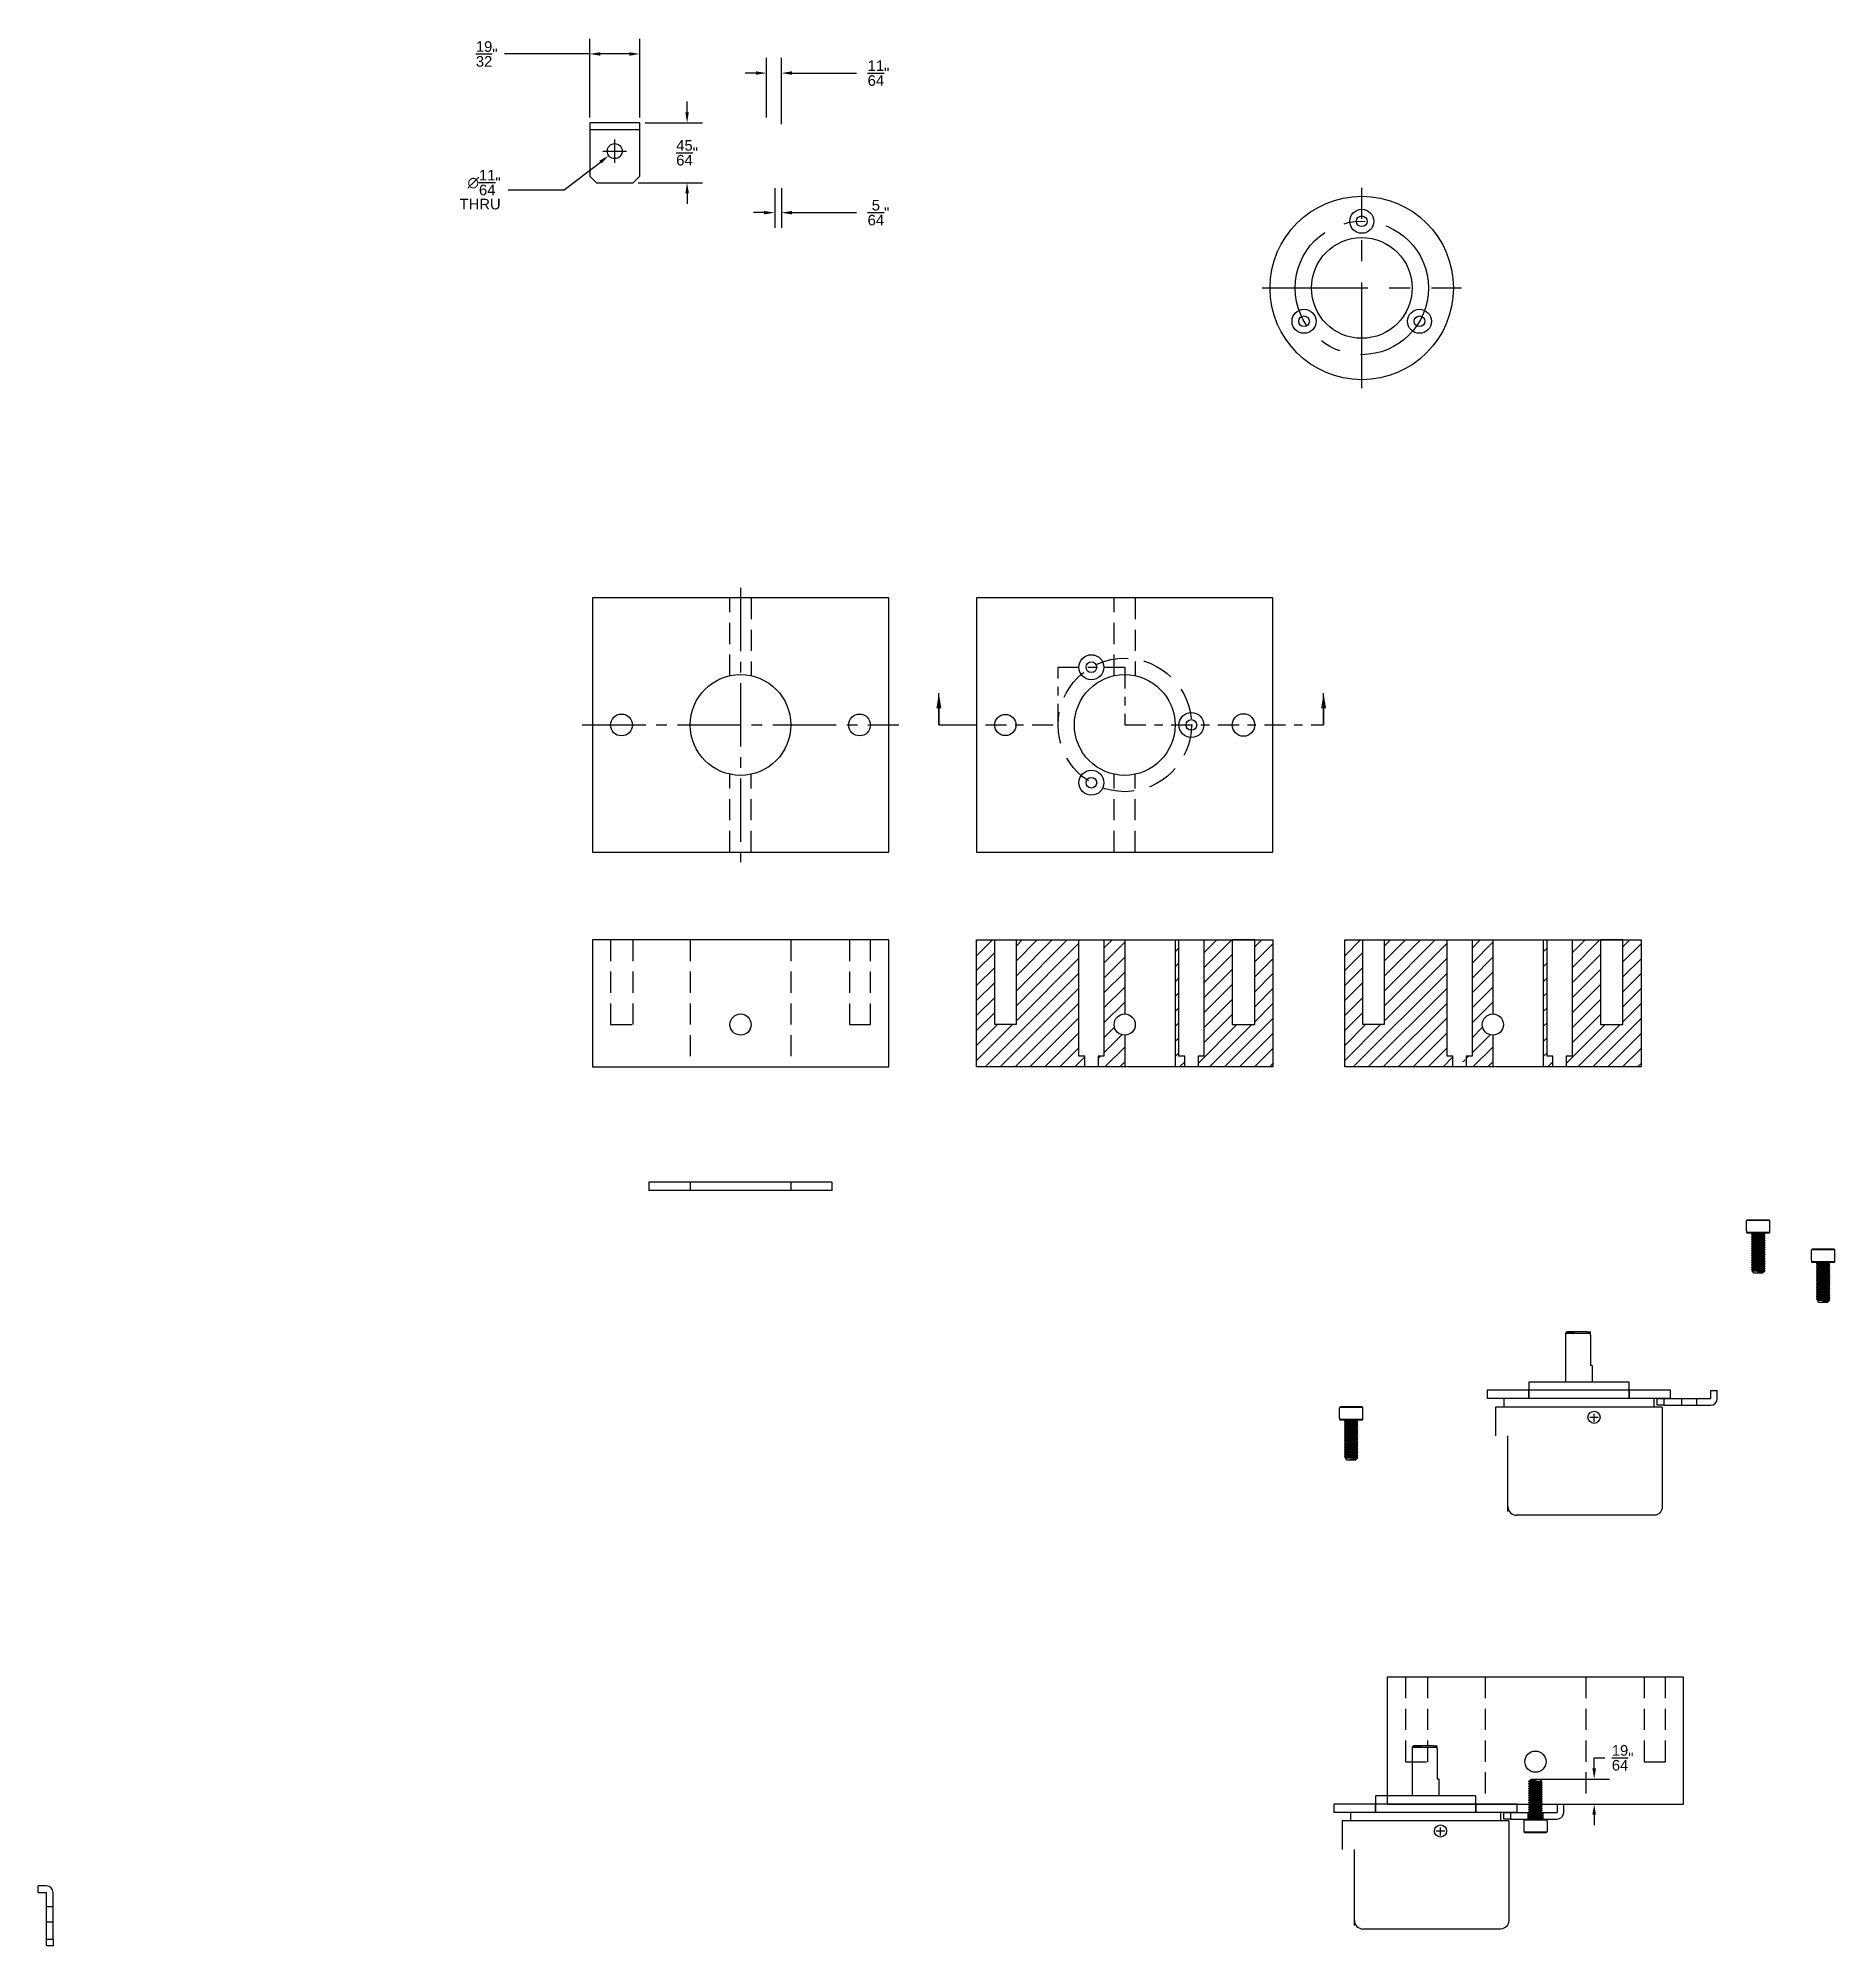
# Model space of a CAD drawing. Header units: inches. Extents: x -0.1 to 44.5, y -2.5 to 33.3.
# Drawn here: x -0.1 to 21.12, y 0 to 22.53 of the extents above; entities that cross this region are included whole.
import ezdxf
from ezdxf import colors
from ezdxf.entities.mleader import LeaderData, LeaderLine
from ezdxf.math import Vec2, Vec3

# ---------------------------------------------------------------- set-up
doc = ezdxf.new("R2010")
doc.units = ezdxf.units.IN
doc.header["$MEASUREMENT"] = 0
for name, pattern in [('CENTER', [2, 1.25, -0.25, 0.25, -0.25]), ('CENTER2', [1.125, 0.75, -0.125, 0.125, -0.125]), ('DASHED', [0.75, 0.5, -0.25]), ('HIDDEN', [0.375, 0.25, -0.125]), ('PHANTOM', [2.5, 1.25, -0.25, 0.25, -0.25, 0.25, -0.25]), ('SLD-Solid', [0])]:
    doc.linetypes.add(name, pattern=pattern)
for name, color, linetype in [('Anno Center', 1, 'CENTER'), ('Anno Dash', 1, 'DASHED'), ('Annotations', 1, 'Continuous'), ('CENTER', 40, 'CENTER'), ('dim', 140, 'Continuous'), ('Hardware', 52, 'Continuous'), ('Hidden', 140, 'HIDDEN'), ('Material', 140, 'Continuous'), ('Section', 1, 'PHANTOM')]:
    doc.layers.add(name, color=color, linetype=linetype)
doc.styles.get("Standard").update_dxf_attribs({"font": 'arial.ttf'})
doc.dimstyles.get("Standard").update_dxf_attribs({"dimtxt": 0.125, "dimasz": 0.125, "dimexe": 0.18, "dimexo": 0.0625, "dimgap": 0.09, "dimtad": 0, "dimtih": 1, "dimtoh": 1, "dimdec": 6, "dimzin": 0, "dimdsep": 46, "dimlunit": 4, "dimtxsty": 'Standard', "dimcen": 0.09, "dimadec": 0, "dimazin": 0, "dimtfac": 1, "dimtdec": 6, "dimtofl": 0, "dimtmove": 0, "dimatfit": 3, "dimfxl": 1, "dimtolj": 1, "dimtzin": 0, "dimarcsym": 0})

msp = doc.modelspace()

# ---------------------------------------------------------------- blocks, each defined once
blk = doc.blocks.new('*U15')
at = {"layer": 'Anno Center', "color": 0, "linetype": 'CENTER2', "transparency": 16777216}
blk.add_line((0, 1.62), (0, -1.62), dxfattribs=at)
blk = doc.blocks.new('*U16')
at = {"layer": 'Anno Center', "color": 0, "linetype": 'CENTER2', "transparency": 16777216}
blk.add_line((-1.87, 0), (1.87, 0), dxfattribs=at)
blk = doc.blocks.new('Socket head screw M4')
at = {"color": 7, "linetype": 'SLD-Solid', "lineweight": 25}
for p, q in [((-0.13, 0.157), (-0.138, 0.15)), ((-0.138, 0.15), (-0.138, 0.146)), ((0.138, 0.15), (-0.138, 0.15)), ((-0.138, 0.146), (-0.138, 0.146)), ((-0.138, 0.028), (-0.138, 0.146)), ((-0.138, 0.028), (-0.138, 0.008)), ((-0.138, 0.028), (-0.138, 0.028)), ((-0.138, 0.008), (-0.13, 0)), ((0.138, 0.008), (-0.138, 0.008)), ((0.13, 0.157), (-0.13, 0.157)), ((0.13, 0), (-0.13, 0)), ((-0.079, 0), (-0.07, -0.009)), ((0.078, 0), (0.079, 0)), ((0.138, 0.15), (0.13, 0.157)), ((0.13, 0), (0.138, 0.008)), ((0.138, 0.146), (0.138, 0.15)), ((0.138, 0.146), (0.138, 0.146)), ((0.138, 0.028), (0.138, 0.146)), ((0.138, 0.008), (0.138, 0.028)), ((0.138, 0.028), (0.138, 0.028)), ((-0.079, -0.014), (-0.079, -0.018)), ((-0.079, -0.042), (-0.079, -0.045)), ((-0.079, -0.069), (-0.079, -0.073)), ((-0.079, -0.097), (-0.079, -0.1)), ((-0.079, -0.125), (-0.079, -0.128)), ((-0.079, -0.152), (-0.079, -0.156)), ((-0.079, -0.18), (-0.079, -0.183)), ((-0.079, -0.207), (-0.079, -0.211)), ((-0.061, -0.028), (-0.061, -0.031)), ((-0.061, -0.056), (-0.061, -0.059)), ((-0.061, -0.083), (-0.061, -0.086)), ((-0.061, -0.111), (-0.061, -0.114)), ((-0.061, -0.138), (-0.061, -0.141)), ((-0.061, -0.166), (-0.061, -0.169)), ((-0.061, -0.193), (-0.061, -0.197)), ((-0.061, -0.221), (-0.061, -0.224)), ((0.061, -0.018), (0.069, -0.01)), ((0.061, -0.045), (0.061, -0.042)), ((0.061, -0.073), (0.061, -0.07)), ((0.061, -0.1), (0.061, -0.097)), ((0.061, -0.128), (0.061, -0.125)), ((0.061, -0.156), (0.061, -0.152)), ((0.061, -0.183), (0.061, -0.18)), ((0.061, -0.211), (0.061, -0.207)), ((0.079, -0.004), (0.079, 0)), ((0.079, -0.031), (0.079, -0.028)), ((0.079, -0.059), (0.079, -0.056)), ((0.079, -0.087), (0.079, -0.083)), ((0.079, -0.114), (0.079, -0.111)), ((0.079, -0.142), (0.079, -0.138)), ((0.079, -0.169), (0.079, -0.166)), ((0.079, -0.197), (0.079, -0.193)), ((0.079, -0.224), (0.079, -0.221)), ((-0.079, -0.235), (-0.079, -0.238)), ((-0.079, -0.262), (-0.079, -0.266)), ((-0.079, -0.29), (-0.079, -0.293)), ((-0.079, -0.317), (-0.079, -0.321)), ((-0.079, -0.345), (-0.079, -0.348)), ((-0.079, -0.373), (-0.079, -0.376)), ((-0.079, -0.4), (-0.079, -0.404)), ((-0.079, -0.428), (-0.079, -0.431)), ((-0.061, -0.249), (-0.061, -0.252)), ((-0.061, -0.276), (-0.061, -0.279)), ((-0.061, -0.304), (-0.061, -0.307)), ((-0.061, -0.331), (-0.061, -0.334)), ((-0.061, -0.359), (-0.061, -0.362)), ((-0.061, -0.386), (-0.061, -0.39)), ((-0.061, -0.414), (-0.061, -0.417)), ((-0.061, -0.441), (-0.061, -0.445)), ((0.079, -0.445), (0.056, -0.445)), ((0.061, -0.238), (0.061, -0.235)), ((0.061, -0.266), (0.061, -0.263)), ((0.061, -0.293), (0.061, -0.29)), ((0.061, -0.321), (0.061, -0.318)), ((0.061, -0.348), (0.061, -0.345)), ((0.061, -0.376), (0.061, -0.373)), ((0.061, -0.404), (0.061, -0.4)), ((0.061, -0.431), (0.061, -0.428)), ((0.079, -0.252), (0.079, -0.249)), ((0.079, -0.28), (0.079, -0.276)), ((0.079, -0.307), (0.079, -0.304)), ((0.079, -0.335), (0.079, -0.331)), ((0.079, -0.362), (0.079, -0.359)), ((0.079, -0.39), (0.079, -0.386)), ((0.079, -0.417), (0.079, -0.414)), ((0.079, -0.445), (0.079, -0.441)), ((-0.072, -0.451), (-0.051, -0.472)), ((0.051, -0.472), (-0.051, -0.472)), ((0.051, -0.472), (0.063, -0.46)), ((0.061, -0.459), (0.061, -0.455))]:
    blk.add_line(p, q, dxfattribs=at)
for points, knots in [([(0.079, 0), (0.079, 0), (0.079, 0), (0.079, 0), (0.079, -0.001), (0.079, -0.001), (0.078, -0.001), (0.078, -0.001), (0.077, -0.001), (0.076, -0.002), (0.076, -0.002), (0.075, -0.002), (0.074, -0.002), (0.073, -0.002), (0.072, -0.002), (0.071, -0.002), (0.07, -0.003), (0.069, -0.003), (0.067, -0.003), (0.066, -0.003), (0.064, -0.003), (0.062, -0.003), (0.06, -0.004), (0.058, -0.004), (0.057, -0.004), (0.055, -0.004), (0.054, -0.004), (0.052, -0.004), (0.05, -0.004), (0.048, -0.005), (0.045, -0.005), (0.042, -0.005), (0.04, -0.005), (0.038, -0.005), (0.036, -0.005), (0.034, -0.005), (0.031, -0.006), (0.029, -0.006), (0.027, -0.006), (0.024, -0.006), (0.021, -0.006), (0.018, -0.006), (0.015, -0.007), (0.012, -0.007), (0.01, -0.007), (0.008, -0.007), (0.006, -0.007), (0.004, -0.007), (0.001, -0.007), (-0.002, -0.007), (-0.005, -0.008), (-0.009, -0.008), (-0.011, -0.008), (-0.014, -0.008), (-0.016, -0.008), (-0.018, -0.008), (-0.021, -0.009), (-0.023, -0.009), (-0.025, -0.009), (-0.028, -0.009), (-0.031, -0.009), (-0.034, -0.009), (-0.037, -0.01), (-0.039, -0.01), (-0.041, -0.01), (-0.043, -0.01), (-0.045, -0.01), (-0.046, -0.01), (-0.049, -0.01), (-0.051, -0.01), (-0.053, -0.011), (-0.056, -0.011), (-0.058, -0.011), (-0.059, -0.011), (-0.061, -0.011), (-0.062, -0.011), (-0.064, -0.011), (-0.065, -0.012), (-0.066, -0.012), (-0.068, -0.012), (-0.069, -0.012), (-0.071, -0.012), (-0.072, -0.012), (-0.073, -0.013), (-0.074, -0.013), (-0.075, -0.013), (-0.075, -0.013), (-0.076, -0.013), (-0.077, -0.013), (-0.077, -0.013), (-0.078, -0.014), (-0.078, -0.014), (-0.079, -0.014), (-0.079, -0.014), (-0.079, -0.014), (-0.079, -0.014), (-0.079, -0.014)], [0, 0, 0, 0, 0.00933, 0.021776, 0.034222, 0.046914, 0.059607, 0.072385, 0.085164, 0.098076, 0.110988, 0.12399, 0.136991, 0.145847, 0.154705, 0.163561, 0.172482, 0.181405, 0.190326, 0.203244, 0.216162, 0.22917, 0.242178, 0.251038, 0.2599, 0.26876, 0.277686, 0.286613, 0.295539, 0.308456, 0.321373, 0.334381, 0.347388, 0.356248, 0.36511, 0.37397, 0.382895, 0.391822, 0.400747, 0.41366, 0.426572, 0.439574, 0.452576, 0.461432, 0.47029, 0.479146, 0.488067, 0.49699, 0.505912, 0.518829, 0.531746, 0.544753, 0.55776, 0.56662, 0.575481, 0.584341, 0.593266, 0.602193, 0.611118, 0.624036, 0.636954, 0.649962, 0.66297, 0.67183, 0.680692, 0.689553, 0.698479, 0.707407, 0.716332, 0.729245, 0.742157, 0.755159, 0.768161, 0.777017, 0.785875, 0.794731, 0.803653, 0.812576, 0.821497, 0.834414, 0.84733, 0.860336, 0.873342, 0.882201, 0.891062, 0.899921, 0.908845, 0.917772, 0.926696, 0.939614, 0.952533, 0.965542, 0.97855, 0.987411, 0.996274, 1, 1, 1, 1]), ([(0.079, -0.004), (0.079, -0.004), (0.079, -0.004), (0.079, -0.004), (0.078, -0.004), (0.078, -0.004), (0.078, -0.005), (0.077, -0.005), (0.077, -0.005), (0.076, -0.005), (0.075, -0.005), (0.074, -0.005), (0.073, -0.006), (0.072, -0.006), (0.071, -0.006), (0.069, -0.006), (0.067, -0.006), (0.066, -0.007), (0.064, -0.007), (0.062, -0.007), (0.06, -0.007), (0.059, -0.007), (0.057, -0.007), (0.055, -0.008), (0.052, -0.008), (0.05, -0.008), (0.047, -0.008), (0.045, -0.008), (0.042, -0.008), (0.039, -0.009), (0.037, -0.009), (0.034, -0.009), (0.031, -0.009), (0.028, -0.009), (0.025, -0.009), (0.022, -0.01), (0.02, -0.01), (0.017, -0.01), (0.014, -0.01), (0.011, -0.01), (0.008, -0.01), (0.005, -0.011), (0.002, -0.011), (0, -0.011), (-0.003, -0.011), (-0.006, -0.011), (-0.009, -0.011), (-0.012, -0.012), (-0.015, -0.012), (-0.018, -0.012), (-0.021, -0.012), (-0.024, -0.012), (-0.027, -0.012), (-0.03, -0.013), (-0.033, -0.013), (-0.036, -0.013), (-0.039, -0.013), (-0.042, -0.013), (-0.044, -0.013), (-0.047, -0.014), (-0.049, -0.014), (-0.051, -0.014), (-0.053, -0.014), (-0.055, -0.014), (-0.057, -0.014), (-0.059, -0.015), (-0.061, -0.015), (-0.063, -0.015), (-0.065, -0.015), (-0.067, -0.015), (-0.068, -0.015), (-0.07, -0.016), (-0.071, -0.016), (-0.072, -0.016), (-0.073, -0.016), (-0.074, -0.016), (-0.075, -0.016), (-0.076, -0.017), (-0.077, -0.017), (-0.077, -0.017), (-0.078, -0.017), (-0.078, -0.017), (-0.078, -0.017), (-0.079, -0.018), (-0.079, -0.018), (-0.079, -0.018), (-0.079, -0.018), (-0.078, -0.018), (-0.078, -0.018)], [0, 0, 0, 0, 0.0007741, 0.0132448, 0.0258407, 0.0385531, 0.0513726, 0.062107, 0.0729027, 0.0837537, 0.0946535, 0.1055958, 0.1165737, 0.1295483, 0.1425516, 0.1555722, 0.1685985, 0.1802247, 0.1918379, 0.2034299, 0.2149926, 0.2265181, 0.2379985, 0.2494261, 0.2607937, 0.273674, 0.2864566, 0.2991317, 0.3116901, 0.3241232, 0.3363376, 0.3486727, 0.3611204, 0.373672, 0.3849592, 0.3963149, 0.4077322, 0.4192035, 0.4307214, 0.4422779, 0.4538652, 0.4654751, 0.4765217, 0.4875742, 0.4986257, 0.5096689, 0.520697, 0.5317027, 0.5446355, 0.5575167, 0.5703354, 0.5830811, 0.5960011, 0.6088241, 0.6215403, 0.6341404, 0.6466156, 0.6590669, 0.6716434, 0.6821914, 0.6928156, 0.7035105, 0.7142704, 0.7250891, 0.7359606, 0.748832, 0.7617569, 0.7747243, 0.7877227, 0.7993455, 0.8109758, 0.8226052, 0.8342255, 0.8458284, 0.8574058, 0.8689497, 0.8804521, 0.8913375, 0.9021721, 0.9129495, 0.9236636, 0.9343087, 0.9448791, 0.9572338, 0.969469, 0.9816623, 0.9939735, 1, 1, 1, 1]), ([(0.078, -0.028), (0.078, -0.028), (0.079, -0.028), (0.079, -0.028), (0.079, -0.028), (0.079, -0.028), (0.079, -0.028), (0.078, -0.028), (0.078, -0.029), (0.078, -0.029), (0.077, -0.029), (0.077, -0.029), (0.076, -0.029), (0.076, -0.029), (0.075, -0.029), (0.074, -0.03), (0.073, -0.03), (0.072, -0.03), (0.07, -0.03), (0.069, -0.03), (0.068, -0.03), (0.067, -0.031), (0.065, -0.031), (0.064, -0.031), (0.063, -0.031), (0.061, -0.031), (0.059, -0.031), (0.057, -0.031), (0.055, -0.032), (0.053, -0.032), (0.051, -0.032), (0.049, -0.032), (0.047, -0.032), (0.045, -0.032), (0.043, -0.032), (0.041, -0.033), (0.039, -0.033), (0.036, -0.033), (0.033, -0.033), (0.03, -0.033), (0.028, -0.033), (0.026, -0.033), (0.024, -0.034), (0.021, -0.034), (0.019, -0.034), (0.017, -0.034), (0.014, -0.034), (0.011, -0.034), (0.007, -0.035), (0.004, -0.035), (0.002, -0.035), (0, -0.035), (-0.003, -0.035), (-0.005, -0.035), (-0.007, -0.035), (-0.01, -0.036), (-0.013, -0.036), (-0.016, -0.036), (-0.019, -0.036), (-0.022, -0.036), (-0.024, -0.036), (-0.027, -0.036), (-0.029, -0.037), (-0.031, -0.037), (-0.033, -0.037), (-0.035, -0.037), (-0.038, -0.037), (-0.041, -0.037), (-0.043, -0.037), (-0.046, -0.038), (-0.048, -0.038), (-0.05, -0.038), (-0.051, -0.038), (-0.053, -0.038), (-0.055, -0.038), (-0.057, -0.038), (-0.059, -0.039), (-0.061, -0.039), (-0.063, -0.039), (-0.064, -0.039), (-0.066, -0.039), (-0.067, -0.039), (-0.068, -0.04), (-0.069, -0.04), (-0.07, -0.04), (-0.071, -0.04), (-0.073, -0.04), (-0.074, -0.04), (-0.075, -0.041), (-0.076, -0.041), (-0.076, -0.041), (-0.077, -0.041), (-0.077, -0.041), (-0.078, -0.041), (-0.078, -0.041), (-0.078, -0.041), (-0.079, -0.042), (-0.079, -0.042), (-0.079, -0.042), (-0.079, -0.042)], [0, 0, 0, 0, 0.002218, 0.011086, 0.019956, 0.028825, 0.041652, 0.05448, 0.067397, 0.080313, 0.089112, 0.097912, 0.10671, 0.115573, 0.124438, 0.133301, 0.146128, 0.158955, 0.171872, 0.184788, 0.193586, 0.202385, 0.211183, 0.220046, 0.22891, 0.237772, 0.250607, 0.263442, 0.276367, 0.289291, 0.298095, 0.3069, 0.315704, 0.324572, 0.333442, 0.342311, 0.355139, 0.367968, 0.380886, 0.393804, 0.402603, 0.411404, 0.420203, 0.429067, 0.437933, 0.446796, 0.459624, 0.472452, 0.485369, 0.498286, 0.507084, 0.515884, 0.524682, 0.533545, 0.542409, 0.551272, 0.564107, 0.576942, 0.589866, 0.60279, 0.611594, 0.620399, 0.629202, 0.638071, 0.646941, 0.655809, 0.668639, 0.681469, 0.694388, 0.707307, 0.716107, 0.724909, 0.733709, 0.742574, 0.75144, 0.760305, 0.773133, 0.785961, 0.798878, 0.811795, 0.820593, 0.829393, 0.838192, 0.847055, 0.855919, 0.864782, 0.877617, 0.890452, 0.903375, 0.916299, 0.925102, 0.933907, 0.942711, 0.951579, 0.960449, 0.969317, 0.982148, 0.994979, 1, 1, 1, 1]), ([(0.079, -0.031), (0.079, -0.031), (0.079, -0.032), (0.079, -0.032), (0.078, -0.032), (0.078, -0.032), (0.078, -0.032), (0.077, -0.032), (0.077, -0.032), (0.076, -0.033), (0.075, -0.033), (0.074, -0.033), (0.073, -0.033), (0.072, -0.033), (0.071, -0.034), (0.069, -0.034), (0.067, -0.034), (0.066, -0.034), (0.064, -0.034), (0.062, -0.034), (0.06, -0.035), (0.059, -0.035), (0.057, -0.035), (0.055, -0.035), (0.052, -0.035), (0.05, -0.035), (0.047, -0.036), (0.045, -0.036), (0.042, -0.036), (0.039, -0.036), (0.037, -0.036), (0.034, -0.036), (0.031, -0.037), (0.028, -0.037), (0.025, -0.037), (0.022, -0.037), (0.02, -0.037), (0.017, -0.037), (0.014, -0.038), (0.011, -0.038), (0.008, -0.038), (0.005, -0.038), (0.002, -0.038), (0, -0.038), (-0.003, -0.039), (-0.006, -0.039), (-0.009, -0.039), (-0.012, -0.039), (-0.015, -0.039), (-0.018, -0.039), (-0.021, -0.04), (-0.024, -0.04), (-0.027, -0.04), (-0.03, -0.04), (-0.033, -0.04), (-0.036, -0.041), (-0.039, -0.041), (-0.042, -0.041), (-0.044, -0.041), (-0.047, -0.041), (-0.049, -0.041), (-0.051, -0.041), (-0.053, -0.042), (-0.055, -0.042), (-0.057, -0.042), (-0.059, -0.042), (-0.061, -0.042), (-0.063, -0.042), (-0.065, -0.043), (-0.067, -0.043), (-0.068, -0.043), (-0.07, -0.043), (-0.071, -0.043), (-0.072, -0.044), (-0.073, -0.044), (-0.074, -0.044), (-0.075, -0.044), (-0.076, -0.044), (-0.077, -0.044), (-0.077, -0.044), (-0.078, -0.045), (-0.078, -0.045), (-0.078, -0.045), (-0.079, -0.045), (-0.079, -0.045), (-0.079, -0.045), (-0.079, -0.046), (-0.078, -0.046), (-0.078, -0.046)], [0, 0, 0, 0, 0.0007741, 0.0132448, 0.0258407, 0.0385531, 0.0513726, 0.062107, 0.0729027, 0.0837537, 0.0946535, 0.1055958, 0.1165737, 0.1295483, 0.1425516, 0.1555722, 0.1685985, 0.1802247, 0.1918379, 0.2034299, 0.2149926, 0.2265181, 0.2379985, 0.2494261, 0.2607937, 0.273674, 0.2864566, 0.2991317, 0.3116901, 0.3241232, 0.3363376, 0.3486727, 0.3611204, 0.373672, 0.3849592, 0.3963149, 0.4077322, 0.4192035, 0.4307214, 0.4422779, 0.4538652, 0.4654751, 0.4765217, 0.4875742, 0.4986257, 0.5096689, 0.520697, 0.5317027, 0.5446355, 0.5575167, 0.5703354, 0.5830811, 0.5960011, 0.6088241, 0.6215403, 0.6341404, 0.6466156, 0.6590669, 0.6716434, 0.6821914, 0.6928156, 0.7035105, 0.7142704, 0.7250891, 0.7359606, 0.748832, 0.7617569, 0.7747243, 0.7877227, 0.7993455, 0.8109758, 0.8226052, 0.8342255, 0.8458284, 0.8574058, 0.8689497, 0.8804521, 0.8913375, 0.9021721, 0.9129495, 0.9236636, 0.9343087, 0.9448791, 0.9572338, 0.969469, 0.9816623, 0.9939735, 1, 1, 1, 1]), ([(0.078, -0.055), (0.078, -0.055), (0.079, -0.055), (0.079, -0.055), (0.079, -0.056), (0.079, -0.056), (0.079, -0.056), (0.078, -0.056), (0.078, -0.056), (0.078, -0.056), (0.077, -0.056), (0.077, -0.057), (0.076, -0.057), (0.075, -0.057), (0.074, -0.057), (0.074, -0.057), (0.073, -0.057), (0.072, -0.057), (0.071, -0.058), (0.07, -0.058), (0.068, -0.058), (0.067, -0.058), (0.065, -0.058), (0.063, -0.058), (0.062, -0.059), (0.06, -0.059), (0.059, -0.059), (0.057, -0.059), (0.056, -0.059), (0.054, -0.059), (0.052, -0.059), (0.049, -0.06), (0.047, -0.06), (0.044, -0.06), (0.042, -0.06), (0.04, -0.06), (0.038, -0.06), (0.036, -0.06), (0.034, -0.061), (0.032, -0.061), (0.029, -0.061), (0.026, -0.061), (0.023, -0.061), (0.02, -0.061), (0.018, -0.061), (0.015, -0.062), (0.013, -0.062), (0.011, -0.062), (0.009, -0.062), (0.006, -0.062), (0.003, -0.062), (0, -0.063), (-0.003, -0.063), (-0.006, -0.063), (-0.009, -0.063), (-0.011, -0.063), (-0.013, -0.063), (-0.016, -0.063), (-0.018, -0.064), (-0.02, -0.064), (-0.023, -0.064), (-0.026, -0.064), (-0.029, -0.064), (-0.032, -0.064), (-0.034, -0.065), (-0.036, -0.065), (-0.038, -0.065), (-0.04, -0.065), (-0.042, -0.065), (-0.044, -0.065), (-0.047, -0.065), (-0.049, -0.065), (-0.052, -0.066), (-0.054, -0.066), (-0.056, -0.066), (-0.057, -0.066), (-0.059, -0.066), (-0.06, -0.066), (-0.062, -0.066), (-0.063, -0.067), (-0.065, -0.067), (-0.067, -0.067), (-0.069, -0.067), (-0.07, -0.067), (-0.071, -0.067), (-0.072, -0.068), (-0.073, -0.068), (-0.074, -0.068), (-0.075, -0.068), (-0.075, -0.068), (-0.076, -0.068), (-0.077, -0.068), (-0.078, -0.069), (-0.078, -0.069), (-0.078, -0.069), (-0.079, -0.069), (-0.079, -0.069), (-0.079, -0.069), (-0.079, -0.069), (-0.079, -0.069)], [0, 0, 0, 0, 0.005017, 0.01794, 0.026743, 0.035547, 0.04435, 0.053218, 0.062087, 0.070955, 0.083783, 0.096612, 0.109529, 0.122446, 0.131245, 0.140045, 0.148844, 0.157707, 0.166572, 0.175435, 0.188268, 0.2011, 0.214022, 0.226943, 0.235745, 0.244548, 0.253349, 0.262216, 0.271084, 0.27995, 0.292784, 0.305619, 0.318543, 0.331466, 0.34027, 0.349075, 0.357878, 0.366746, 0.375616, 0.384484, 0.397313, 0.410141, 0.423058, 0.435976, 0.444774, 0.453575, 0.462374, 0.471237, 0.480102, 0.488965, 0.501797, 0.514628, 0.527549, 0.540469, 0.54927, 0.558073, 0.566873, 0.575739, 0.584606, 0.593472, 0.606306, 0.619141, 0.632066, 0.64499, 0.653793, 0.662599, 0.671402, 0.680271, 0.689141, 0.69801, 0.710838, 0.723666, 0.736584, 0.749501, 0.7583, 0.767101, 0.775899, 0.784763, 0.793628, 0.802492, 0.815322, 0.828152, 0.841072, 0.853991, 0.862791, 0.871593, 0.880393, 0.889257, 0.898124, 0.906988, 0.919824, 0.932659, 0.945583, 0.958508, 0.967312, 0.976117, 0.984921, 0.99379, 1, 1, 1, 1]), ([(0.079, -0.059), (0.079, -0.059), (0.079, -0.059), (0.079, -0.059), (0.078, -0.059), (0.078, -0.06), (0.078, -0.06), (0.077, -0.06), (0.077, -0.06), (0.076, -0.06), (0.075, -0.06), (0.074, -0.061), (0.073, -0.061), (0.072, -0.061), (0.071, -0.061), (0.069, -0.061), (0.067, -0.061), (0.066, -0.062), (0.064, -0.062), (0.062, -0.062), (0.06, -0.062), (0.059, -0.062), (0.057, -0.062), (0.055, -0.063), (0.052, -0.063), (0.05, -0.063), (0.047, -0.063), (0.045, -0.063), (0.042, -0.063), (0.039, -0.064), (0.037, -0.064), (0.034, -0.064), (0.031, -0.064), (0.028, -0.064), (0.025, -0.064), (0.022, -0.065), (0.02, -0.065), (0.017, -0.065), (0.014, -0.065), (0.011, -0.065), (0.008, -0.065), (0.005, -0.066), (0.002, -0.066), (0, -0.066), (-0.003, -0.066), (-0.006, -0.066), (-0.009, -0.066), (-0.012, -0.067), (-0.015, -0.067), (-0.018, -0.067), (-0.021, -0.067), (-0.024, -0.067), (-0.027, -0.068), (-0.03, -0.068), (-0.033, -0.068), (-0.036, -0.068), (-0.039, -0.068), (-0.042, -0.068), (-0.044, -0.069), (-0.047, -0.069), (-0.049, -0.069), (-0.051, -0.069), (-0.053, -0.069), (-0.055, -0.069), (-0.057, -0.069), (-0.059, -0.07), (-0.061, -0.07), (-0.063, -0.07), (-0.065, -0.07), (-0.067, -0.07), (-0.068, -0.071), (-0.07, -0.071), (-0.071, -0.071), (-0.072, -0.071), (-0.073, -0.071), (-0.074, -0.071), (-0.075, -0.072), (-0.076, -0.072), (-0.077, -0.072), (-0.077, -0.072), (-0.078, -0.072), (-0.078, -0.072), (-0.078, -0.072), (-0.079, -0.073), (-0.079, -0.073), (-0.079, -0.073), (-0.079, -0.073), (-0.078, -0.073), (-0.078, -0.073)], [0, 0, 0, 0, 0.0007741, 0.0132448, 0.0258407, 0.0385531, 0.0513726, 0.062107, 0.0729027, 0.0837537, 0.0946535, 0.1055958, 0.1165737, 0.1295483, 0.1425516, 0.1555722, 0.1685985, 0.1802247, 0.1918379, 0.2034299, 0.2149926, 0.2265181, 0.2379985, 0.2494261, 0.2607937, 0.273674, 0.2864566, 0.2991317, 0.3116901, 0.3241232, 0.3363376, 0.3486727, 0.3611204, 0.373672, 0.3849592, 0.3963149, 0.4077322, 0.4192035, 0.4307214, 0.4422779, 0.4538652, 0.4654751, 0.4765217, 0.4875742, 0.4986257, 0.5096689, 0.520697, 0.5317027, 0.5446355, 0.5575167, 0.5703354, 0.5830811, 0.5960011, 0.6088241, 0.6215403, 0.6341404, 0.6466156, 0.6590669, 0.6716434, 0.6821914, 0.6928156, 0.7035105, 0.7142704, 0.7250891, 0.7359606, 0.748832, 0.7617569, 0.7747243, 0.7877227, 0.7993455, 0.8109758, 0.8226052, 0.8342255, 0.8458284, 0.8574058, 0.8689497, 0.8804521, 0.8913375, 0.9021721, 0.9129495, 0.9236636, 0.9343087, 0.9448791, 0.9572338, 0.969469, 0.9816623, 0.9939735, 1, 1, 1, 1]), ([(0.078, -0.083), (0.078, -0.083), (0.079, -0.083), (0.079, -0.083), (0.079, -0.083), (0.079, -0.083), (0.078, -0.084), (0.078, -0.084), (0.078, -0.084), (0.077, -0.084), (0.077, -0.084), (0.076, -0.084), (0.076, -0.084), (0.075, -0.085), (0.074, -0.085), (0.073, -0.085), (0.071, -0.085), (0.07, -0.085), (0.069, -0.085), (0.068, -0.085), (0.067, -0.086), (0.066, -0.086), (0.064, -0.086), (0.063, -0.086), (0.06, -0.086), (0.058, -0.086), (0.056, -0.087), (0.054, -0.087), (0.053, -0.087), (0.051, -0.087), (0.049, -0.087), (0.048, -0.087), (0.046, -0.087), (0.043, -0.088), (0.04, -0.088), (0.037, -0.088), (0.035, -0.088), (0.033, -0.088), (0.03, -0.088), (0.028, -0.088), (0.026, -0.089), (0.024, -0.089), (0.022, -0.089), (0.019, -0.089), (0.016, -0.089), (0.012, -0.089), (0.01, -0.09), (0.007, -0.09), (0.005, -0.09), (0.002, -0.09), (0, -0.09), (-0.002, -0.09), (-0.005, -0.09), (-0.008, -0.091), (-0.011, -0.091), (-0.014, -0.091), (-0.017, -0.091), (-0.019, -0.091), (-0.022, -0.091), (-0.024, -0.091), (-0.026, -0.092), (-0.028, -0.092), (-0.03, -0.092), (-0.033, -0.092), (-0.036, -0.092), (-0.039, -0.092), (-0.041, -0.092), (-0.044, -0.093), (-0.046, -0.093), (-0.047, -0.093), (-0.049, -0.093), (-0.051, -0.093), (-0.053, -0.093), (-0.055, -0.093), (-0.057, -0.094), (-0.059, -0.094), (-0.061, -0.094), (-0.063, -0.094), (-0.064, -0.094), (-0.066, -0.094), (-0.067, -0.094), (-0.068, -0.095), (-0.069, -0.095), (-0.071, -0.095), (-0.072, -0.095), (-0.073, -0.095), (-0.074, -0.095), (-0.075, -0.096), (-0.076, -0.096), (-0.076, -0.096), (-0.077, -0.096), (-0.077, -0.096), (-0.078, -0.096), (-0.078, -0.096), (-0.079, -0.097), (-0.079, -0.097), (-0.079, -0.097), (-0.079, -0.097)], [0, 0, 0, 0, 0.008586, 0.021416, 0.034246, 0.047165, 0.060085, 0.068885, 0.077687, 0.086487, 0.095352, 0.104218, 0.113083, 0.125911, 0.13874, 0.151657, 0.164574, 0.173373, 0.182173, 0.190971, 0.199834, 0.208699, 0.217562, 0.230397, 0.243232, 0.256156, 0.26908, 0.277884, 0.286689, 0.295492, 0.304361, 0.313231, 0.322099, 0.33493, 0.347761, 0.360682, 0.373602, 0.382403, 0.391206, 0.400007, 0.408872, 0.41774, 0.426605, 0.439434, 0.452262, 0.465179, 0.478097, 0.486895, 0.495695, 0.504494, 0.513357, 0.522222, 0.531085, 0.54392, 0.556754, 0.569678, 0.582601, 0.591404, 0.600209, 0.609012, 0.61788, 0.62675, 0.635618, 0.64845, 0.661282, 0.674204, 0.687125, 0.695927, 0.70473, 0.713532, 0.722398, 0.731266, 0.740133, 0.752961, 0.765789, 0.778706, 0.791623, 0.800422, 0.809222, 0.818021, 0.826884, 0.835749, 0.844612, 0.857446, 0.87028, 0.883203, 0.896126, 0.904928, 0.913733, 0.922535, 0.931403, 0.940272, 0.949139, 0.961972, 0.974806, 0.987728, 1, 1, 1, 1]), ([(0.079, -0.087), (0.079, -0.087), (0.079, -0.087), (0.079, -0.087), (0.078, -0.087), (0.078, -0.087), (0.078, -0.087), (0.077, -0.087), (0.077, -0.088), (0.076, -0.088), (0.075, -0.088), (0.074, -0.088), (0.073, -0.088), (0.072, -0.088), (0.071, -0.089), (0.069, -0.089), (0.067, -0.089), (0.066, -0.089), (0.064, -0.089), (0.062, -0.09), (0.06, -0.09), (0.059, -0.09), (0.057, -0.09), (0.055, -0.09), (0.052, -0.09), (0.05, -0.091), (0.047, -0.091), (0.045, -0.091), (0.042, -0.091), (0.039, -0.091), (0.037, -0.091), (0.034, -0.092), (0.031, -0.092), (0.028, -0.092), (0.025, -0.092), (0.022, -0.092), (0.02, -0.092), (0.017, -0.093), (0.014, -0.093), (0.011, -0.093), (0.008, -0.093), (0.005, -0.093), (0.002, -0.093), (0, -0.094), (-0.003, -0.094), (-0.006, -0.094), (-0.009, -0.094), (-0.012, -0.094), (-0.015, -0.094), (-0.018, -0.095), (-0.021, -0.095), (-0.024, -0.095), (-0.027, -0.095), (-0.03, -0.095), (-0.033, -0.095), (-0.036, -0.096), (-0.039, -0.096), (-0.042, -0.096), (-0.044, -0.096), (-0.047, -0.096), (-0.049, -0.096), (-0.051, -0.097), (-0.053, -0.097), (-0.055, -0.097), (-0.057, -0.097), (-0.059, -0.097), (-0.061, -0.097), (-0.063, -0.098), (-0.065, -0.098), (-0.067, -0.098), (-0.068, -0.098), (-0.07, -0.098), (-0.071, -0.098), (-0.072, -0.099), (-0.073, -0.099), (-0.074, -0.099), (-0.075, -0.099), (-0.076, -0.099), (-0.077, -0.099), (-0.077, -0.1), (-0.078, -0.1), (-0.078, -0.1), (-0.078, -0.1), (-0.079, -0.1), (-0.079, -0.1), (-0.079, -0.101), (-0.079, -0.101), (-0.078, -0.101), (-0.078, -0.101)], [0, 0, 0, 0, 0.0007741, 0.0132448, 0.0258407, 0.0385531, 0.0513726, 0.062107, 0.0729027, 0.0837537, 0.0946535, 0.1055958, 0.1165737, 0.1295483, 0.1425516, 0.1555722, 0.1685985, 0.1802247, 0.1918379, 0.2034299, 0.2149926, 0.2265181, 0.2379985, 0.2494261, 0.2607937, 0.273674, 0.2864566, 0.2991317, 0.3116901, 0.3241232, 0.3363376, 0.3486727, 0.3611204, 0.373672, 0.3849592, 0.3963149, 0.4077322, 0.4192035, 0.4307214, 0.4422779, 0.4538652, 0.4654751, 0.4765217, 0.4875742, 0.4986257, 0.5096689, 0.520697, 0.5317027, 0.5446355, 0.5575167, 0.5703354, 0.5830811, 0.5960011, 0.6088241, 0.6215403, 0.6341404, 0.6466156, 0.6590669, 0.6716434, 0.6821914, 0.6928156, 0.7035105, 0.7142704, 0.7250891, 0.7359606, 0.748832, 0.7617569, 0.7747243, 0.7877227, 0.7993455, 0.8109758, 0.8226052, 0.8342255, 0.8458284, 0.8574058, 0.8689497, 0.8804521, 0.8913375, 0.9021721, 0.9129495, 0.9236636, 0.9343087, 0.9448791, 0.9572338, 0.969469, 0.9816623, 0.9939735, 1, 1, 1, 1]), ([(0.078, -0.11), (0.078, -0.11), (0.079, -0.11), (0.079, -0.111), (0.079, -0.111), (0.079, -0.111), (0.079, -0.111), (0.079, -0.111), (0.078, -0.111), (0.078, -0.111), (0.077, -0.112), (0.077, -0.112), (0.076, -0.112), (0.075, -0.112), (0.075, -0.112), (0.074, -0.112), (0.073, -0.112), (0.072, -0.113), (0.071, -0.113), (0.069, -0.113), (0.068, -0.113), (0.066, -0.113), (0.065, -0.113), (0.063, -0.114), (0.062, -0.114), (0.061, -0.114), (0.059, -0.114), (0.057, -0.114), (0.055, -0.114), (0.053, -0.114), (0.051, -0.115), (0.048, -0.115), (0.046, -0.115), (0.044, -0.115), (0.043, -0.115), (0.041, -0.115), (0.039, -0.115), (0.036, -0.115), (0.034, -0.116), (0.031, -0.116), (0.028, -0.116), (0.025, -0.116), (0.022, -0.116), (0.02, -0.116), (0.018, -0.117), (0.016, -0.117), (0.014, -0.117), (0.011, -0.117), (0.008, -0.117), (0.005, -0.117), (0.002, -0.118), (-0.001, -0.118), (-0.004, -0.118), (-0.006, -0.118), (-0.008, -0.118), (-0.011, -0.118), (-0.013, -0.118), (-0.015, -0.119), (-0.018, -0.119), (-0.021, -0.119), (-0.024, -0.119), (-0.027, -0.119), (-0.03, -0.119), (-0.032, -0.119), (-0.034, -0.12), (-0.036, -0.12), (-0.038, -0.12), (-0.04, -0.12), (-0.043, -0.12), (-0.045, -0.12), (-0.048, -0.12), (-0.05, -0.121), (-0.052, -0.121), (-0.054, -0.121), (-0.055, -0.121), (-0.057, -0.121), (-0.059, -0.121), (-0.06, -0.121), (-0.062, -0.122), (-0.064, -0.122), (-0.066, -0.122), (-0.067, -0.122), (-0.069, -0.122), (-0.07, -0.122), (-0.071, -0.123), (-0.072, -0.123), (-0.073, -0.123), (-0.074, -0.123), (-0.075, -0.123), (-0.076, -0.123), (-0.076, -0.123), (-0.077, -0.124), (-0.078, -0.124), (-0.078, -0.124), (-0.078, -0.124), (-0.078, -0.124), (-0.079, -0.124), (-0.079, -0.124), (-0.079, -0.124), (-0.079, -0.125)], [0, 0, 0, 0, 0.006588, 0.015393, 0.024196, 0.033065, 0.041935, 0.050803, 0.063631, 0.076459, 0.089377, 0.102294, 0.111093, 0.119893, 0.128692, 0.137555, 0.14642, 0.155283, 0.168114, 0.180944, 0.193863, 0.206782, 0.215582, 0.224384, 0.233183, 0.242048, 0.250914, 0.259779, 0.272614, 0.285449, 0.298373, 0.311297, 0.320101, 0.328907, 0.33771, 0.346579, 0.355449, 0.364318, 0.377146, 0.389974, 0.402891, 0.415808, 0.424607, 0.433407, 0.442206, 0.451069, 0.459934, 0.468797, 0.481626, 0.494455, 0.507373, 0.520291, 0.52909, 0.537891, 0.54669, 0.555554, 0.564419, 0.573283, 0.586118, 0.598953, 0.611878, 0.624802, 0.633606, 0.642411, 0.651215, 0.660083, 0.668954, 0.677822, 0.69065, 0.703478, 0.716395, 0.729312, 0.73811, 0.74691, 0.755708, 0.764572, 0.773436, 0.7823, 0.795127, 0.807955, 0.820872, 0.833788, 0.842586, 0.851386, 0.860184, 0.869047, 0.877911, 0.886774, 0.899609, 0.912444, 0.925368, 0.938293, 0.947096, 0.955902, 0.964706, 0.973574, 0.982445, 0.991313, 1, 1, 1, 1]), ([(0.079, -0.114), (0.079, -0.114), (0.079, -0.114), (0.079, -0.114), (0.078, -0.115), (0.078, -0.115), (0.078, -0.115), (0.077, -0.115), (0.077, -0.115), (0.076, -0.115), (0.075, -0.115), (0.074, -0.116), (0.073, -0.116), (0.072, -0.116), (0.071, -0.116), (0.069, -0.116), (0.067, -0.117), (0.066, -0.117), (0.064, -0.117), (0.062, -0.117), (0.06, -0.117), (0.059, -0.117), (0.057, -0.118), (0.055, -0.118), (0.052, -0.118), (0.05, -0.118), (0.047, -0.118), (0.045, -0.118), (0.042, -0.119), (0.039, -0.119), (0.037, -0.119), (0.034, -0.119), (0.031, -0.119), (0.028, -0.119), (0.025, -0.12), (0.022, -0.12), (0.02, -0.12), (0.017, -0.12), (0.014, -0.12), (0.011, -0.12), (0.008, -0.121), (0.005, -0.121), (0.002, -0.121), (0, -0.121), (-0.003, -0.121), (-0.006, -0.121), (-0.009, -0.122), (-0.012, -0.122), (-0.015, -0.122), (-0.018, -0.122), (-0.021, -0.122), (-0.024, -0.122), (-0.027, -0.123), (-0.03, -0.123), (-0.033, -0.123), (-0.036, -0.123), (-0.039, -0.123), (-0.042, -0.124), (-0.044, -0.124), (-0.047, -0.124), (-0.049, -0.124), (-0.051, -0.124), (-0.053, -0.124), (-0.055, -0.124), (-0.057, -0.125), (-0.059, -0.125), (-0.061, -0.125), (-0.063, -0.125), (-0.065, -0.125), (-0.067, -0.126), (-0.068, -0.126), (-0.07, -0.126), (-0.071, -0.126), (-0.072, -0.126), (-0.073, -0.126), (-0.074, -0.127), (-0.075, -0.127), (-0.076, -0.127), (-0.077, -0.127), (-0.077, -0.127), (-0.078, -0.127), (-0.078, -0.127), (-0.078, -0.128), (-0.079, -0.128), (-0.079, -0.128), (-0.079, -0.128), (-0.079, -0.128), (-0.078, -0.128), (-0.078, -0.128)], [0, 0, 0, 0, 0.000774, 0.013245, 0.025841, 0.038553, 0.051373, 0.062107, 0.072903, 0.083754, 0.094654, 0.105596, 0.116574, 0.129548, 0.142552, 0.155572, 0.168599, 0.180225, 0.191838, 0.20343, 0.214993, 0.226518, 0.237998, 0.249426, 0.260794, 0.273674, 0.286457, 0.299132, 0.31169, 0.324123, 0.336338, 0.348673, 0.36112, 0.373672, 0.384959, 0.396315, 0.407732, 0.419204, 0.430721, 0.442278, 0.453865, 0.465475, 0.476522, 0.487574, 0.498626, 0.509669, 0.520697, 0.531703, 0.544636, 0.557517, 0.570335, 0.583081, 0.596001, 0.608824, 0.62154, 0.63414, 0.646616, 0.659067, 0.671643, 0.682191, 0.692816, 0.703511, 0.71427, 0.725089, 0.735961, 0.748832, 0.761757, 0.774724, 0.787723, 0.799346, 0.810976, 0.822605, 0.834225, 0.845828, 0.857406, 0.86895, 0.880452, 0.891338, 0.902172, 0.912949, 0.923664, 0.934309, 0.944879, 0.957234, 0.969469, 0.981662, 0.993974, 1, 1, 1, 1]), ([(0.078, -0.138), (0.078, -0.138), (0.079, -0.138), (0.079, -0.138), (0.079, -0.138), (0.079, -0.138), (0.079, -0.139), (0.078, -0.139), (0.078, -0.139), (0.078, -0.139), (0.077, -0.139), (0.077, -0.139), (0.076, -0.139), (0.075, -0.14), (0.074, -0.14), (0.073, -0.14), (0.072, -0.14), (0.072, -0.14), (0.071, -0.14), (0.07, -0.14), (0.068, -0.141), (0.067, -0.141), (0.066, -0.141), (0.064, -0.141), (0.062, -0.141), (0.06, -0.141), (0.058, -0.142), (0.057, -0.142), (0.055, -0.142), (0.053, -0.142), (0.052, -0.142), (0.05, -0.142), (0.047, -0.142), (0.045, -0.143), (0.042, -0.143), (0.039, -0.143), (0.037, -0.143), (0.035, -0.143), (0.033, -0.143), (0.031, -0.143), (0.029, -0.143), (0.027, -0.144), (0.024, -0.144), (0.021, -0.144), (0.017, -0.144), (0.015, -0.144), (0.012, -0.144), (0.01, -0.145), (0.008, -0.145), (0.005, -0.145), (0.003, -0.145), (0, -0.145), (-0.002, -0.145), (-0.006, -0.146), (-0.009, -0.146), (-0.012, -0.146), (-0.014, -0.146), (-0.017, -0.146), (-0.019, -0.146), (-0.021, -0.146), (-0.023, -0.147), (-0.026, -0.147), (-0.028, -0.147), (-0.031, -0.147), (-0.034, -0.147), (-0.037, -0.147), (-0.039, -0.147), (-0.041, -0.148), (-0.043, -0.148), (-0.045, -0.148), (-0.047, -0.148), (-0.049, -0.148), (-0.051, -0.148), (-0.054, -0.148), (-0.056, -0.149), (-0.058, -0.149), (-0.06, -0.149), (-0.061, -0.149), (-0.063, -0.149), (-0.064, -0.149), (-0.065, -0.149), (-0.067, -0.15), (-0.068, -0.15), (-0.07, -0.15), (-0.071, -0.15), (-0.072, -0.15), (-0.073, -0.15), (-0.074, -0.151), (-0.075, -0.151), (-0.076, -0.151), (-0.076, -0.151), (-0.077, -0.151), (-0.077, -0.151), (-0.078, -0.151), (-0.078, -0.152), (-0.079, -0.152), (-0.079, -0.152), (-0.079, -0.152), (-0.079, -0.152), (-0.079, -0.152)], [0, 0, 0, 0, 0.00125, 0.014082, 0.027003, 0.039925, 0.048726, 0.057529, 0.066331, 0.075197, 0.084065, 0.092931, 0.105759, 0.118587, 0.131504, 0.144421, 0.153219, 0.162019, 0.170818, 0.179681, 0.188545, 0.197408, 0.210242, 0.223076, 0.235999, 0.248922, 0.257724, 0.266528, 0.275331, 0.284198, 0.293067, 0.301934, 0.314767, 0.3276, 0.340522, 0.353444, 0.362246, 0.37105, 0.379852, 0.388719, 0.397588, 0.406455, 0.419282, 0.43211, 0.445027, 0.457944, 0.466743, 0.475543, 0.484341, 0.493204, 0.502069, 0.510932, 0.523765, 0.536598, 0.54952, 0.562442, 0.571244, 0.580048, 0.58885, 0.597717, 0.606585, 0.615452, 0.628285, 0.641119, 0.654042, 0.666965, 0.675767, 0.684571, 0.693374, 0.702242, 0.711111, 0.719978, 0.732806, 0.745634, 0.758551, 0.771468, 0.780267, 0.789067, 0.797865, 0.806728, 0.815593, 0.824456, 0.837288, 0.85012, 0.863042, 0.875963, 0.884764, 0.893567, 0.902369, 0.911235, 0.920103, 0.928969, 0.941803, 0.954637, 0.96756, 0.980484, 0.989287, 0.998092, 1, 1, 1, 1]), ([(0.079, -0.142), (0.079, -0.142), (0.079, -0.142), (0.079, -0.142), (0.078, -0.142), (0.078, -0.142), (0.078, -0.142), (0.077, -0.143), (0.077, -0.143), (0.076, -0.143), (0.075, -0.143), (0.074, -0.143), (0.073, -0.143), (0.072, -0.144), (0.071, -0.144), (0.069, -0.144), (0.067, -0.144), (0.066, -0.144), (0.064, -0.144), (0.062, -0.145), (0.06, -0.145), (0.059, -0.145), (0.057, -0.145), (0.055, -0.145), (0.052, -0.145), (0.05, -0.146), (0.047, -0.146), (0.045, -0.146), (0.042, -0.146), (0.039, -0.146), (0.037, -0.146), (0.034, -0.147), (0.031, -0.147), (0.028, -0.147), (0.025, -0.147), (0.022, -0.147), (0.02, -0.147), (0.017, -0.148), (0.014, -0.148), (0.011, -0.148), (0.008, -0.148), (0.005, -0.148), (0.002, -0.148), (0, -0.149), (-0.003, -0.149), (-0.006, -0.149), (-0.009, -0.149), (-0.012, -0.149), (-0.015, -0.149), (-0.018, -0.15), (-0.021, -0.15), (-0.024, -0.15), (-0.027, -0.15), (-0.03, -0.15), (-0.033, -0.151), (-0.036, -0.151), (-0.039, -0.151), (-0.042, -0.151), (-0.044, -0.151), (-0.047, -0.151), (-0.049, -0.152), (-0.051, -0.152), (-0.053, -0.152), (-0.055, -0.152), (-0.057, -0.152), (-0.059, -0.152), (-0.061, -0.153), (-0.063, -0.153), (-0.065, -0.153), (-0.067, -0.153), (-0.068, -0.153), (-0.07, -0.153), (-0.071, -0.154), (-0.072, -0.154), (-0.073, -0.154), (-0.074, -0.154), (-0.075, -0.154), (-0.076, -0.154), (-0.077, -0.155), (-0.077, -0.155), (-0.078, -0.155), (-0.078, -0.155), (-0.078, -0.155), (-0.079, -0.155), (-0.079, -0.155), (-0.079, -0.156), (-0.079, -0.156), (-0.078, -0.156), (-0.078, -0.156)], [0, 0, 0, 0, 0.0007741, 0.0132448, 0.0258407, 0.0385531, 0.0513726, 0.062107, 0.0729027, 0.0837537, 0.0946535, 0.1055958, 0.1165737, 0.1295483, 0.1425516, 0.1555722, 0.1685985, 0.1802247, 0.1918379, 0.2034299, 0.2149926, 0.2265181, 0.2379985, 0.2494261, 0.2607937, 0.273674, 0.2864566, 0.2991317, 0.3116901, 0.3241232, 0.3363376, 0.3486727, 0.3611204, 0.373672, 0.3849592, 0.3963149, 0.4077322, 0.4192035, 0.4307214, 0.4422779, 0.4538652, 0.4654751, 0.4765217, 0.4875742, 0.4986257, 0.5096689, 0.520697, 0.5317027, 0.5446355, 0.5575167, 0.5703354, 0.5830811, 0.5960011, 0.6088241, 0.6215403, 0.6341404, 0.6466156, 0.6590669, 0.6716434, 0.6821914, 0.6928156, 0.7035105, 0.7142704, 0.7250891, 0.7359606, 0.748832, 0.7617569, 0.7747243, 0.7877227, 0.7993455, 0.8109758, 0.8226052, 0.8342255, 0.8458284, 0.8574058, 0.8689497, 0.8804521, 0.8913375, 0.9021721, 0.9129495, 0.9236636, 0.9343087, 0.9448791, 0.9572338, 0.969469, 0.9816623, 0.9939735, 1, 1, 1, 1]), ([(0.078, -0.165), (0.078, -0.165), (0.079, -0.166), (0.079, -0.166), (0.079, -0.166), (0.079, -0.166), (0.079, -0.166), (0.078, -0.166), (0.078, -0.166), (0.078, -0.167), (0.077, -0.167), (0.077, -0.167), (0.076, -0.167), (0.075, -0.167), (0.075, -0.167), (0.074, -0.167), (0.073, -0.168), (0.072, -0.168), (0.07, -0.168), (0.069, -0.168), (0.068, -0.168), (0.066, -0.168), (0.065, -0.168), (0.064, -0.169), (0.062, -0.169), (0.061, -0.169), (0.059, -0.169), (0.057, -0.169), (0.054, -0.169), (0.052, -0.17), (0.05, -0.17), (0.049, -0.17), (0.047, -0.17), (0.045, -0.17), (0.043, -0.17), (0.041, -0.17), (0.038, -0.171), (0.035, -0.171), (0.032, -0.171), (0.03, -0.171), (0.027, -0.171), (0.025, -0.171), (0.023, -0.171), (0.021, -0.172), (0.019, -0.172), (0.016, -0.172), (0.013, -0.172), (0.01, -0.172), (0.007, -0.172), (0.004, -0.173), (0.001, -0.173), (-0.001, -0.173), (-0.003, -0.173), (-0.005, -0.173), (-0.008, -0.173), (-0.01, -0.173), (-0.013, -0.174), (-0.016, -0.174), (-0.02, -0.174), (-0.022, -0.174), (-0.025, -0.174), (-0.027, -0.174), (-0.029, -0.174), (-0.031, -0.175), (-0.033, -0.175), (-0.036, -0.175), (-0.038, -0.175), (-0.041, -0.175), (-0.044, -0.175), (-0.046, -0.175), (-0.048, -0.176), (-0.05, -0.176), (-0.052, -0.176), (-0.053, -0.176), (-0.055, -0.176), (-0.057, -0.176), (-0.059, -0.176), (-0.061, -0.177), (-0.063, -0.177), (-0.065, -0.177), (-0.066, -0.177), (-0.067, -0.177), (-0.068, -0.177), (-0.07, -0.177), (-0.071, -0.178), (-0.072, -0.178), (-0.073, -0.178), (-0.074, -0.178), (-0.075, -0.178), (-0.076, -0.178), (-0.077, -0.179), (-0.077, -0.179), (-0.077, -0.179), (-0.078, -0.179), (-0.078, -0.179), (-0.078, -0.179), (-0.079, -0.179), (-0.079, -0.18), (-0.079, -0.18), (-0.079, -0.18)], [0, 0, 0, 0, 0.004015, 0.012884, 0.021754, 0.030623, 0.04345, 0.056278, 0.069195, 0.082111, 0.09091, 0.09971, 0.108508, 0.117371, 0.126236, 0.135099, 0.147927, 0.160754, 0.173671, 0.186588, 0.195385, 0.204185, 0.212983, 0.221846, 0.23071, 0.239573, 0.252408, 0.265243, 0.278167, 0.291092, 0.299895, 0.308701, 0.317504, 0.326373, 0.335243, 0.344111, 0.35694, 0.369768, 0.382686, 0.395604, 0.404403, 0.413203, 0.422002, 0.430866, 0.439732, 0.448595, 0.461423, 0.474251, 0.487168, 0.500084, 0.508882, 0.517682, 0.52648, 0.535343, 0.544208, 0.55307, 0.565905, 0.57874, 0.591664, 0.604589, 0.613392, 0.622197, 0.631001, 0.639869, 0.648739, 0.657608, 0.670437, 0.683267, 0.696186, 0.709105, 0.717905, 0.726706, 0.735506, 0.744371, 0.753237, 0.762102, 0.77493, 0.787758, 0.800675, 0.813592, 0.82239, 0.83119, 0.839988, 0.848851, 0.857716, 0.866579, 0.879414, 0.892248, 0.905172, 0.918096, 0.926899, 0.935704, 0.944508, 0.953376, 0.962246, 0.971114, 0.983945, 0.996775, 1, 1, 1, 1]), ([(0.079, -0.169), (0.079, -0.169), (0.079, -0.169), (0.079, -0.169), (0.078, -0.17), (0.078, -0.17), (0.078, -0.17), (0.077, -0.17), (0.077, -0.17), (0.076, -0.17), (0.075, -0.171), (0.074, -0.171), (0.073, -0.171), (0.072, -0.171), (0.071, -0.171), (0.069, -0.171), (0.067, -0.172), (0.066, -0.172), (0.064, -0.172), (0.062, -0.172), (0.06, -0.172), (0.059, -0.173), (0.057, -0.173), (0.055, -0.173), (0.052, -0.173), (0.05, -0.173), (0.047, -0.173), (0.045, -0.174), (0.042, -0.174), (0.039, -0.174), (0.037, -0.174), (0.034, -0.174), (0.031, -0.174), (0.028, -0.175), (0.025, -0.175), (0.022, -0.175), (0.02, -0.175), (0.017, -0.175), (0.014, -0.175), (0.011, -0.176), (0.008, -0.176), (0.005, -0.176), (0.002, -0.176), (0, -0.176), (-0.003, -0.176), (-0.006, -0.177), (-0.009, -0.177), (-0.012, -0.177), (-0.015, -0.177), (-0.018, -0.177), (-0.021, -0.177), (-0.024, -0.178), (-0.027, -0.178), (-0.03, -0.178), (-0.033, -0.178), (-0.036, -0.178), (-0.039, -0.178), (-0.042, -0.179), (-0.044, -0.179), (-0.047, -0.179), (-0.049, -0.179), (-0.051, -0.179), (-0.053, -0.179), (-0.055, -0.18), (-0.057, -0.18), (-0.059, -0.18), (-0.061, -0.18), (-0.063, -0.18), (-0.065, -0.18), (-0.067, -0.181), (-0.068, -0.181), (-0.07, -0.181), (-0.071, -0.181), (-0.072, -0.181), (-0.073, -0.181), (-0.074, -0.182), (-0.075, -0.182), (-0.076, -0.182), (-0.077, -0.182), (-0.077, -0.182), (-0.078, -0.182), (-0.078, -0.183), (-0.078, -0.183), (-0.079, -0.183), (-0.079, -0.183), (-0.079, -0.183), (-0.079, -0.183), (-0.078, -0.183), (-0.078, -0.183)], [0, 0, 0, 0, 0.0007741, 0.0132448, 0.0258407, 0.0385531, 0.0513726, 0.062107, 0.0729027, 0.0837537, 0.0946535, 0.1055958, 0.1165737, 0.1295483, 0.1425516, 0.1555722, 0.1685985, 0.1802247, 0.1918379, 0.2034299, 0.2149926, 0.2265181, 0.2379985, 0.2494261, 0.2607937, 0.273674, 0.2864566, 0.2991317, 0.3116901, 0.3241232, 0.3363376, 0.3486727, 0.3611204, 0.373672, 0.3849592, 0.3963149, 0.4077322, 0.4192035, 0.4307214, 0.4422779, 0.4538652, 0.4654751, 0.4765217, 0.4875742, 0.4986257, 0.5096689, 0.520697, 0.5317027, 0.5446355, 0.5575167, 0.5703354, 0.5830811, 0.5960011, 0.6088241, 0.6215403, 0.6341404, 0.6466156, 0.6590669, 0.6716434, 0.6821914, 0.6928156, 0.7035105, 0.7142704, 0.7250891, 0.7359606, 0.748832, 0.7617569, 0.7747243, 0.7877227, 0.7993455, 0.8109758, 0.8226052, 0.8342255, 0.8458284, 0.8574058, 0.8689497, 0.8804521, 0.8913375, 0.9021721, 0.9129495, 0.9236636, 0.9343087, 0.9448791, 0.9572338, 0.969469, 0.9816623, 0.9939735, 1, 1, 1, 1]), ([(0.078, -0.193), (0.078, -0.193), (0.079, -0.193), (0.079, -0.193), (0.079, -0.193), (0.079, -0.194), (0.079, -0.194), (0.078, -0.194), (0.078, -0.194), (0.078, -0.194), (0.077, -0.194), (0.077, -0.194), (0.076, -0.195), (0.075, -0.195), (0.074, -0.195), (0.074, -0.195), (0.073, -0.195), (0.072, -0.195), (0.071, -0.195), (0.07, -0.196), (0.068, -0.196), (0.067, -0.196), (0.065, -0.196), (0.063, -0.196), (0.061, -0.196), (0.06, -0.197), (0.058, -0.197), (0.057, -0.197), (0.055, -0.197), (0.054, -0.197), (0.051, -0.197), (0.049, -0.197), (0.046, -0.198), (0.044, -0.198), (0.042, -0.198), (0.04, -0.198), (0.038, -0.198), (0.036, -0.198), (0.034, -0.198), (0.031, -0.198), (0.029, -0.199), (0.026, -0.199), (0.022, -0.199), (0.02, -0.199), (0.017, -0.199), (0.015, -0.199), (0.013, -0.2), (0.01, -0.2), (0.008, -0.2), (0.006, -0.2), (0.003, -0.2), (-0.001, -0.2), (-0.004, -0.201), (-0.007, -0.201), (-0.009, -0.201), (-0.012, -0.201), (-0.014, -0.201), (-0.016, -0.201), (-0.018, -0.201), (-0.021, -0.202), (-0.024, -0.202), (-0.027, -0.202), (-0.03, -0.202), (-0.032, -0.202), (-0.035, -0.202), (-0.037, -0.202), (-0.039, -0.203), (-0.041, -0.203), (-0.043, -0.203), (-0.045, -0.203), (-0.047, -0.203), (-0.05, -0.203), (-0.052, -0.203), (-0.054, -0.204), (-0.056, -0.204), (-0.058, -0.204), (-0.059, -0.204), (-0.061, -0.204), (-0.062, -0.204), (-0.064, -0.204), (-0.065, -0.205), (-0.067, -0.205), (-0.069, -0.205), (-0.07, -0.205), (-0.071, -0.205), (-0.072, -0.205), (-0.073, -0.206), (-0.074, -0.206), (-0.075, -0.206), (-0.075, -0.206), (-0.076, -0.206), (-0.077, -0.206), (-0.078, -0.206), (-0.078, -0.207), (-0.078, -0.207), (-0.079, -0.207), (-0.079, -0.207), (-0.079, -0.207), (-0.079, -0.207), (-0.079, -0.207)], [0, 0, 0, 0, 0.006837, 0.01976, 0.028563, 0.037367, 0.04617, 0.055037, 0.063906, 0.072774, 0.085602, 0.098429, 0.111346, 0.124263, 0.133062, 0.141862, 0.15066, 0.159523, 0.168388, 0.177251, 0.190083, 0.202916, 0.215837, 0.228758, 0.23756, 0.246363, 0.255164, 0.26403, 0.272898, 0.281764, 0.294598, 0.307432, 0.320356, 0.333279, 0.342082, 0.350887, 0.35969, 0.368558, 0.377427, 0.386295, 0.399123, 0.411951, 0.424868, 0.437785, 0.446584, 0.455384, 0.464183, 0.473046, 0.481911, 0.490774, 0.503605, 0.516436, 0.529357, 0.542277, 0.551078, 0.55988, 0.568681, 0.577546, 0.586413, 0.595279, 0.608113, 0.620948, 0.633872, 0.646795, 0.655599, 0.664404, 0.673207, 0.682075, 0.690945, 0.699814, 0.712642, 0.72547, 0.738387, 0.751304, 0.760103, 0.768903, 0.777701, 0.786565, 0.79543, 0.804293, 0.817123, 0.829953, 0.842872, 0.855792, 0.864592, 0.873393, 0.882193, 0.891058, 0.899924, 0.908789, 0.921623, 0.934458, 0.947382, 0.960307, 0.96911, 0.977915, 0.986719, 0.995587, 1, 1, 1, 1]), ([(0.079, -0.197), (0.079, -0.197), (0.079, -0.197), (0.079, -0.197), (0.078, -0.197), (0.078, -0.197), (0.078, -0.198), (0.077, -0.198), (0.077, -0.198), (0.076, -0.198), (0.075, -0.198), (0.074, -0.198), (0.073, -0.198), (0.072, -0.199), (0.071, -0.199), (0.069, -0.199), (0.067, -0.199), (0.066, -0.199), (0.064, -0.2), (0.062, -0.2), (0.06, -0.2), (0.059, -0.2), (0.057, -0.2), (0.055, -0.2), (0.052, -0.201), (0.05, -0.201), (0.047, -0.201), (0.045, -0.201), (0.042, -0.201), (0.039, -0.201), (0.037, -0.202), (0.034, -0.202), (0.031, -0.202), (0.028, -0.202), (0.025, -0.202), (0.022, -0.202), (0.02, -0.203), (0.017, -0.203), (0.014, -0.203), (0.011, -0.203), (0.008, -0.203), (0.005, -0.203), (0.002, -0.204), (0, -0.204), (-0.003, -0.204), (-0.006, -0.204), (-0.009, -0.204), (-0.012, -0.204), (-0.015, -0.205), (-0.018, -0.205), (-0.021, -0.205), (-0.024, -0.205), (-0.027, -0.205), (-0.03, -0.206), (-0.033, -0.206), (-0.036, -0.206), (-0.039, -0.206), (-0.042, -0.206), (-0.044, -0.206), (-0.047, -0.206), (-0.049, -0.207), (-0.051, -0.207), (-0.053, -0.207), (-0.055, -0.207), (-0.057, -0.207), (-0.059, -0.207), (-0.061, -0.208), (-0.063, -0.208), (-0.065, -0.208), (-0.067, -0.208), (-0.068, -0.208), (-0.07, -0.209), (-0.071, -0.209), (-0.072, -0.209), (-0.073, -0.209), (-0.074, -0.209), (-0.075, -0.209), (-0.076, -0.21), (-0.077, -0.21), (-0.077, -0.21), (-0.078, -0.21), (-0.078, -0.21), (-0.078, -0.21), (-0.079, -0.21), (-0.079, -0.211), (-0.079, -0.211), (-0.079, -0.211), (-0.078, -0.211), (-0.078, -0.211)], [0, 0, 0, 0, 0.0007741, 0.0132448, 0.0258407, 0.0385531, 0.0513726, 0.062107, 0.0729027, 0.0837537, 0.0946535, 0.1055958, 0.1165737, 0.1295483, 0.1425516, 0.1555722, 0.1685985, 0.1802247, 0.1918379, 0.2034299, 0.2149926, 0.2265181, 0.2379985, 0.2494261, 0.2607937, 0.273674, 0.2864566, 0.2991317, 0.3116901, 0.3241232, 0.3363376, 0.3486727, 0.3611204, 0.373672, 0.3849592, 0.3963149, 0.4077322, 0.4192035, 0.4307214, 0.4422779, 0.4538652, 0.4654751, 0.4765217, 0.4875742, 0.4986257, 0.5096689, 0.520697, 0.5317027, 0.5446355, 0.5575167, 0.5703354, 0.5830811, 0.5960011, 0.6088241, 0.6215403, 0.6341404, 0.6466156, 0.6590669, 0.6716434, 0.6821914, 0.6928156, 0.7035105, 0.7142704, 0.7250891, 0.7359606, 0.748832, 0.7617569, 0.7747243, 0.7877227, 0.7993455, 0.8109758, 0.8226052, 0.8342255, 0.8458284, 0.8574058, 0.8689497, 0.8804521, 0.8913375, 0.9021721, 0.9129495, 0.9236636, 0.9343087, 0.9448791, 0.9572338, 0.969469, 0.9816623, 0.9939735, 1, 1, 1, 1]), ([(0.078, -0.221), (0.078, -0.221), (0.079, -0.221), (0.079, -0.221), (0.079, -0.221), (0.079, -0.221), (0.079, -0.221), (0.078, -0.221), (0.078, -0.222), (0.078, -0.222), (0.077, -0.222), (0.077, -0.222), (0.076, -0.222), (0.076, -0.222), (0.075, -0.222), (0.074, -0.223), (0.072, -0.223), (0.071, -0.223), (0.07, -0.223), (0.069, -0.223), (0.068, -0.223), (0.067, -0.223), (0.065, -0.224), (0.064, -0.224), (0.062, -0.224), (0.06, -0.224), (0.058, -0.224), (0.056, -0.224), (0.054, -0.225), (0.052, -0.225), (0.051, -0.225), (0.049, -0.225), (0.047, -0.225), (0.045, -0.225), (0.043, -0.225), (0.04, -0.226), (0.037, -0.226), (0.034, -0.226), (0.032, -0.226), (0.03, -0.226), (0.028, -0.226), (0.026, -0.226), (0.024, -0.226), (0.021, -0.227), (0.018, -0.227), (0.015, -0.227), (0.012, -0.227), (0.009, -0.227), (0.006, -0.227), (0.004, -0.228), (0.002, -0.228), (0, -0.228), (-0.003, -0.228), (-0.005, -0.228), (-0.008, -0.228), (-0.011, -0.229), (-0.015, -0.229), (-0.017, -0.229), (-0.02, -0.229), (-0.022, -0.229), (-0.024, -0.229), (-0.026, -0.229), (-0.028, -0.23), (-0.031, -0.23), (-0.034, -0.23), (-0.036, -0.23), (-0.039, -0.23), (-0.042, -0.23), (-0.044, -0.23), (-0.046, -0.231), (-0.048, -0.231), (-0.049, -0.231), (-0.051, -0.231), (-0.053, -0.231), (-0.055, -0.231), (-0.058, -0.231), (-0.06, -0.232), (-0.062, -0.232), (-0.063, -0.232), (-0.065, -0.232), (-0.066, -0.232), (-0.067, -0.232), (-0.068, -0.232), (-0.069, -0.233), (-0.071, -0.233), (-0.072, -0.233), (-0.073, -0.233), (-0.074, -0.233), (-0.075, -0.233), (-0.076, -0.234), (-0.076, -0.234), (-0.077, -0.234), (-0.077, -0.234), (-0.078, -0.234), (-0.078, -0.234), (-0.079, -0.234), (-0.079, -0.235), (-0.079, -0.235), (-0.079, -0.235)], [0, 0, 0, 0, 0.00153, 0.010398, 0.023228, 0.036058, 0.048977, 0.061896, 0.070695, 0.079497, 0.088297, 0.097162, 0.106028, 0.114893, 0.127721, 0.140549, 0.153466, 0.166383, 0.175181, 0.183981, 0.19278, 0.201643, 0.210507, 0.21937, 0.232205, 0.24504, 0.257964, 0.270888, 0.279691, 0.288496, 0.2973, 0.306168, 0.315038, 0.323906, 0.336737, 0.349568, 0.362488, 0.375408, 0.384209, 0.393011, 0.401812, 0.410677, 0.419544, 0.42841, 0.441238, 0.454066, 0.466983, 0.4799, 0.488699, 0.497499, 0.506297, 0.51516, 0.524025, 0.532888, 0.545723, 0.558557, 0.571481, 0.584404, 0.593207, 0.602012, 0.610815, 0.619683, 0.628552, 0.63742, 0.650252, 0.663084, 0.676005, 0.688926, 0.697728, 0.706531, 0.715332, 0.724198, 0.733066, 0.741933, 0.754761, 0.767589, 0.780506, 0.793423, 0.802221, 0.811021, 0.81982, 0.828683, 0.837548, 0.846411, 0.859244, 0.872078, 0.885001, 0.897924, 0.906727, 0.915531, 0.924334, 0.933201, 0.94207, 0.950938, 0.963771, 0.976603, 0.989525, 1, 1, 1, 1]), ([(0.079, -0.224), (0.079, -0.224), (0.079, -0.224), (0.079, -0.225), (0.078, -0.225), (0.078, -0.225), (0.078, -0.225), (0.077, -0.225), (0.077, -0.225), (0.076, -0.226), (0.075, -0.226), (0.074, -0.226), (0.073, -0.226), (0.072, -0.226), (0.071, -0.226), (0.069, -0.227), (0.067, -0.227), (0.066, -0.227), (0.064, -0.227), (0.062, -0.227), (0.06, -0.227), (0.059, -0.228), (0.057, -0.228), (0.055, -0.228), (0.052, -0.228), (0.05, -0.228), (0.047, -0.229), (0.045, -0.229), (0.042, -0.229), (0.039, -0.229), (0.037, -0.229), (0.034, -0.229), (0.031, -0.229), (0.028, -0.23), (0.025, -0.23), (0.022, -0.23), (0.02, -0.23), (0.017, -0.23), (0.014, -0.23), (0.011, -0.231), (0.008, -0.231), (0.005, -0.231), (0.002, -0.231), (0, -0.231), (-0.003, -0.231), (-0.006, -0.232), (-0.009, -0.232), (-0.012, -0.232), (-0.015, -0.232), (-0.018, -0.232), (-0.021, -0.233), (-0.024, -0.233), (-0.027, -0.233), (-0.03, -0.233), (-0.033, -0.233), (-0.036, -0.233), (-0.039, -0.234), (-0.042, -0.234), (-0.044, -0.234), (-0.047, -0.234), (-0.049, -0.234), (-0.051, -0.234), (-0.053, -0.234), (-0.055, -0.235), (-0.057, -0.235), (-0.059, -0.235), (-0.061, -0.235), (-0.063, -0.235), (-0.065, -0.236), (-0.067, -0.236), (-0.068, -0.236), (-0.07, -0.236), (-0.071, -0.236), (-0.072, -0.236), (-0.073, -0.237), (-0.074, -0.237), (-0.075, -0.237), (-0.076, -0.237), (-0.077, -0.237), (-0.077, -0.237), (-0.078, -0.238), (-0.078, -0.238), (-0.078, -0.238), (-0.079, -0.238), (-0.079, -0.238), (-0.079, -0.238), (-0.079, -0.238), (-0.078, -0.239), (-0.078, -0.239)], [0, 0, 0, 0, 0.000774, 0.013245, 0.025841, 0.038553, 0.051373, 0.062107, 0.072903, 0.083754, 0.094654, 0.105596, 0.116574, 0.129548, 0.142552, 0.155572, 0.168599, 0.180225, 0.191838, 0.20343, 0.214993, 0.226518, 0.237998, 0.249426, 0.260794, 0.273674, 0.286457, 0.299132, 0.31169, 0.324123, 0.336338, 0.348673, 0.36112, 0.373672, 0.384959, 0.396315, 0.407732, 0.419204, 0.430721, 0.442278, 0.453865, 0.465475, 0.476522, 0.487574, 0.498626, 0.509669, 0.520697, 0.531703, 0.544636, 0.557517, 0.570335, 0.583081, 0.596001, 0.608824, 0.62154, 0.63414, 0.646616, 0.659067, 0.671643, 0.682191, 0.692816, 0.703511, 0.71427, 0.725089, 0.735961, 0.748832, 0.761757, 0.774724, 0.787723, 0.799346, 0.810976, 0.822605, 0.834225, 0.845828, 0.857406, 0.86895, 0.880452, 0.891338, 0.902172, 0.912949, 0.923664, 0.934309, 0.944879, 0.957234, 0.969469, 0.981662, 0.993974, 1, 1, 1, 1]), ([(-0.07, -0.009), (-0.07, -0.009), (-0.07, -0.009), (-0.071, -0.009), (-0.071, -0.01), (-0.071, -0.01), (-0.072, -0.01), (-0.072, -0.01), (-0.072, -0.01), (-0.073, -0.011), (-0.073, -0.011), (-0.073, -0.011), (-0.074, -0.011), (-0.074, -0.011), (-0.075, -0.012), (-0.075, -0.012), (-0.076, -0.013), (-0.077, -0.013), (-0.078, -0.014), (-0.078, -0.014)], [0, 0, 0, 0, 0.039925, 0.125516, 0.17556, 0.220723, 0.259948, 0.293206, 0.320501, 0.34184, 0.365093, 0.399042, 0.445962, 0.505856, 0.578724, 0.66457, 0.763396, 0.875205, 1, 1, 1, 1]), ([(-0.078, -0.018), (-0.078, -0.018), (-0.077, -0.019), (-0.075, -0.02), (-0.074, -0.021), (-0.072, -0.022), (-0.071, -0.023), (-0.069, -0.024), (-0.067, -0.025), (-0.065, -0.026), (-0.063, -0.027), (-0.061, -0.028), (-0.061, -0.028)], [0, 0, 0, 0, 0.079419, 0.163972, 0.253655, 0.348465, 0.448398, 0.553451, 0.663618, 0.778897, 0.899282, 1, 1, 1, 1]), ([(-0.06, -0.031), (-0.061, -0.031), (-0.061, -0.031), (-0.061, -0.032), (-0.062, -0.032), (-0.062, -0.032), (-0.063, -0.032), (-0.063, -0.033), (-0.063, -0.033), (-0.064, -0.033), (-0.065, -0.034), (-0.066, -0.034), (-0.067, -0.035), (-0.068, -0.035), (-0.069, -0.036), (-0.071, -0.037), (-0.073, -0.038), (-0.074, -0.039), (-0.076, -0.04), (-0.078, -0.041), (-0.078, -0.041)], [0, 0, 0, 0, 0.031144, 0.058283, 0.081417, 0.10186, 0.123508, 0.146616, 0.171186, 0.197216, 0.241074, 0.288542, 0.339621, 0.394101, 0.481355, 0.574096, 0.672327, 0.776051, 0.885274, 1, 1, 1, 1]), ([(-0.078, -0.046), (-0.078, -0.046), (-0.077, -0.046), (-0.075, -0.047), (-0.074, -0.048), (-0.072, -0.049), (-0.071, -0.05), (-0.069, -0.051), (-0.067, -0.052), (-0.065, -0.054), (-0.063, -0.055), (-0.061, -0.056), (-0.061, -0.056)], [0, 0, 0, 0, 0.079419, 0.163972, 0.253655, 0.348465, 0.448398, 0.553451, 0.663618, 0.778897, 0.899282, 1, 1, 1, 1]), ([(-0.06, -0.059), (-0.061, -0.059), (-0.061, -0.059), (-0.062, -0.059), (-0.062, -0.06), (-0.063, -0.06), (-0.063, -0.06), (-0.064, -0.06), (-0.064, -0.061), (-0.064, -0.061), (-0.064, -0.061), (-0.064, -0.061), (-0.064, -0.061), (-0.064, -0.061), (-0.064, -0.061), (-0.065, -0.061), (-0.065, -0.061), (-0.065, -0.061), (-0.066, -0.062), (-0.066, -0.062), (-0.067, -0.062), (-0.068, -0.063), (-0.069, -0.063), (-0.069, -0.064), (-0.071, -0.064), (-0.072, -0.065), (-0.073, -0.066), (-0.074, -0.067), (-0.075, -0.067), (-0.077, -0.068), (-0.078, -0.069), (-0.078, -0.069)], [0, 0, 0, 0, 0.041399, 0.078331, 0.110795, 0.138791, 0.162317, 0.178506, 0.19159, 0.201568, 0.207013, 0.210712, 0.212671, 0.214244, 0.219202, 0.226573, 0.242155, 0.26317, 0.289617, 0.321497, 0.358634, 0.401157, 0.44907, 0.502372, 0.561066, 0.625154, 0.690521, 0.760687, 0.835654, 0.915424, 1, 1, 1, 1]), ([(-0.078, -0.073), (-0.078, -0.073), (-0.077, -0.074), (-0.075, -0.075), (-0.074, -0.076), (-0.072, -0.077), (-0.071, -0.078), (-0.069, -0.079), (-0.067, -0.08), (-0.065, -0.081), (-0.063, -0.082), (-0.061, -0.083), (-0.061, -0.083)], [0, 0, 0, 0, 0.079419, 0.163972, 0.253655, 0.348465, 0.448398, 0.553451, 0.663618, 0.778897, 0.899282, 1, 1, 1, 1]), ([(-0.06, -0.086), (-0.061, -0.086), (-0.062, -0.087), (-0.063, -0.088), (-0.064, -0.088), (-0.065, -0.089), (-0.066, -0.089), (-0.066, -0.089), (-0.067, -0.09), (-0.067, -0.09), (-0.067, -0.09), (-0.067, -0.09), (-0.068, -0.09), (-0.068, -0.09), (-0.068, -0.09), (-0.068, -0.091), (-0.068, -0.091), (-0.069, -0.091), (-0.069, -0.091), (-0.07, -0.092), (-0.07, -0.092), (-0.071, -0.092), (-0.072, -0.093), (-0.073, -0.094), (-0.074, -0.094), (-0.076, -0.095), (-0.077, -0.096), (-0.078, -0.096), (-0.078, -0.097)], [0, 0, 0, 0, 0.070125, 0.135787, 0.196985, 0.253714, 0.28905, 0.322309, 0.350774, 0.368144, 0.382104, 0.392653, 0.39979, 0.404384, 0.412379, 0.424901, 0.441951, 0.46353, 0.489638, 0.520275, 0.555442, 0.601182, 0.652842, 0.710422, 0.773926, 0.843355, 0.918712, 1, 1, 1, 1]), ([(-0.078, -0.101), (-0.078, -0.101), (-0.077, -0.102), (-0.075, -0.102), (-0.074, -0.103), (-0.072, -0.104), (-0.071, -0.105), (-0.069, -0.106), (-0.067, -0.108), (-0.065, -0.109), (-0.063, -0.11), (-0.061, -0.111), (-0.061, -0.111)], [0, 0, 0, 0, 0.079419, 0.163972, 0.253655, 0.348465, 0.448398, 0.553451, 0.663618, 0.778897, 0.899282, 1, 1, 1, 1]), ([(-0.06, -0.114), (-0.061, -0.114), (-0.062, -0.115), (-0.063, -0.115), (-0.065, -0.116), (-0.066, -0.117), (-0.067, -0.117), (-0.068, -0.118), (-0.069, -0.119), (-0.07, -0.119), (-0.07, -0.119), (-0.071, -0.12), (-0.071, -0.12), (-0.071, -0.12), (-0.072, -0.12), (-0.072, -0.12), (-0.072, -0.12), (-0.072, -0.121), (-0.072, -0.121), (-0.073, -0.121), (-0.073, -0.121), (-0.073, -0.121), (-0.073, -0.121), (-0.074, -0.121), (-0.074, -0.122), (-0.075, -0.122), (-0.076, -0.123), (-0.077, -0.123), (-0.077, -0.124), (-0.078, -0.124), (-0.078, -0.124)], [0, 0, 0, 0, 0.082401, 0.159841, 0.232316, 0.299822, 0.362357, 0.418933, 0.470709, 0.517682, 0.559842, 0.581094, 0.599918, 0.616315, 0.630283, 0.641823, 0.650935, 0.657619, 0.664671, 0.673485, 0.685777, 0.701545, 0.720791, 0.743515, 0.769717, 0.805751, 0.846795, 0.892851, 0.943918, 1, 1, 1, 1]), ([(-0.078, -0.128), (-0.078, -0.129), (-0.077, -0.129), (-0.075, -0.13), (-0.074, -0.131), (-0.072, -0.132), (-0.071, -0.133), (-0.069, -0.134), (-0.067, -0.135), (-0.065, -0.136), (-0.063, -0.137), (-0.061, -0.138), (-0.061, -0.139)], [0, 0, 0, 0, 0.079419, 0.163972, 0.253655, 0.348465, 0.448398, 0.553451, 0.663618, 0.778897, 0.899282, 1, 1, 1, 1]), ([(-0.06, -0.141), (-0.063, -0.143), (-0.069, -0.146), (-0.075, -0.15), (-0.078, -0.152)], [0, 0, 0, 0, 0.440232, 1, 1, 1, 1]), ([(-0.078, -0.156), (-0.078, -0.156), (-0.077, -0.157), (-0.075, -0.158), (-0.074, -0.158), (-0.072, -0.159), (-0.071, -0.16), (-0.069, -0.162), (-0.067, -0.163), (-0.065, -0.164), (-0.063, -0.165), (-0.061, -0.166), (-0.061, -0.166)], [0, 0, 0, 0, 0.079419, 0.163972, 0.253655, 0.348465, 0.448398, 0.553451, 0.663618, 0.778897, 0.899282, 1, 1, 1, 1]), ([(-0.06, -0.169), (-0.061, -0.169), (-0.061, -0.169), (-0.062, -0.17), (-0.063, -0.17), (-0.063, -0.17), (-0.064, -0.171), (-0.064, -0.171), (-0.064, -0.171), (-0.064, -0.171), (-0.064, -0.171), (-0.064, -0.171), (-0.065, -0.171), (-0.065, -0.171), (-0.065, -0.172), (-0.066, -0.172), (-0.066, -0.172), (-0.067, -0.173), (-0.068, -0.173), (-0.069, -0.174), (-0.071, -0.175), (-0.073, -0.176), (-0.074, -0.177), (-0.076, -0.178), (-0.078, -0.179), (-0.078, -0.179)], [0, 0, 0, 0, 0.047221, 0.088457, 0.123703, 0.15296, 0.176225, 0.193496, 0.204774, 0.210213, 0.214545, 0.223128, 0.234211, 0.25288, 0.275997, 0.303561, 0.335574, 0.372037, 0.411562, 0.495002, 0.584292, 0.679434, 0.780431, 0.887285, 1, 1, 1, 1]), ([(-0.078, -0.183), (-0.078, -0.184), (-0.077, -0.184), (-0.075, -0.185), (-0.074, -0.186), (-0.072, -0.187), (-0.071, -0.188), (-0.069, -0.189), (-0.067, -0.19), (-0.065, -0.191), (-0.063, -0.193), (-0.061, -0.193), (-0.061, -0.194)], [0, 0, 0, 0, 0.079419, 0.163972, 0.253655, 0.348465, 0.448398, 0.553451, 0.663618, 0.778897, 0.899282, 1, 1, 1, 1]), ([(-0.06, -0.196), (-0.061, -0.197), (-0.062, -0.197), (-0.063, -0.198), (-0.064, -0.198), (-0.065, -0.199), (-0.065, -0.199), (-0.066, -0.2), (-0.067, -0.2), (-0.067, -0.2), (-0.067, -0.2), (-0.068, -0.201), (-0.068, -0.201), (-0.068, -0.201), (-0.068, -0.201), (-0.068, -0.201), (-0.069, -0.201), (-0.069, -0.202), (-0.07, -0.202), (-0.071, -0.202), (-0.071, -0.203), (-0.072, -0.203), (-0.073, -0.204), (-0.074, -0.204), (-0.076, -0.205), (-0.077, -0.206), (-0.078, -0.207), (-0.078, -0.207)], [0, 0, 0, 0, 0.068215, 0.130231, 0.186047, 0.235659, 0.279064, 0.316262, 0.347249, 0.372025, 0.390587, 0.402936, 0.409351, 0.415743, 0.427907, 0.444235, 0.464726, 0.492566, 0.525061, 0.562083, 0.603632, 0.649712, 0.700322, 0.765788, 0.837555, 0.915624, 1, 1, 1, 1]), ([(-0.078, -0.211), (-0.078, -0.211), (-0.077, -0.212), (-0.075, -0.213), (-0.074, -0.214), (-0.072, -0.215), (-0.071, -0.216), (-0.069, -0.217), (-0.067, -0.218), (-0.065, -0.219), (-0.063, -0.22), (-0.061, -0.221), (-0.061, -0.221)], [0, 0, 0, 0, 0.079419, 0.163972, 0.253655, 0.348465, 0.448398, 0.553451, 0.663618, 0.778897, 0.899282, 1, 1, 1, 1]), ([(-0.06, -0.224), (-0.061, -0.224), (-0.062, -0.225), (-0.063, -0.226), (-0.065, -0.226), (-0.066, -0.227), (-0.067, -0.228), (-0.068, -0.228), (-0.069, -0.229), (-0.069, -0.229), (-0.07, -0.229), (-0.07, -0.23), (-0.071, -0.23), (-0.071, -0.23), (-0.071, -0.23), (-0.071, -0.23), (-0.071, -0.23), (-0.072, -0.23), (-0.072, -0.231), (-0.073, -0.231), (-0.073, -0.231), (-0.074, -0.232), (-0.075, -0.232), (-0.076, -0.233), (-0.077, -0.234), (-0.078, -0.234), (-0.078, -0.234)], [0, 0, 0, 0, 0.084304, 0.162484, 0.234546, 0.300499, 0.360354, 0.41322, 0.460237, 0.501435, 0.536852, 0.55429, 0.568589, 0.579485, 0.586985, 0.593658, 0.605196, 0.621813, 0.643508, 0.674523, 0.712172, 0.756458, 0.807382, 0.864946, 0.929151, 1, 1, 1, 1]), ([(0.078, 0), (0.078, 0), (0.078, 0), (0.078, -0.001), (0.078, -0.001), (0.077, -0.001), (0.076, -0.001), (0.075, -0.001), (0.074, -0.001), (0.073, -0.001), (0.072, -0.001), (0.071, -0.001), (0.07, -0.001), (0.069, -0.002), (0.068, -0.002), (0.067, -0.002), (0.066, -0.002), (0.064, -0.002), (0.062, -0.002), (0.06, -0.002), (0.058, -0.002), (0.056, -0.002), (0.053, -0.003), (0.052, -0.003), (0.05, -0.003), (0.048, -0.003), (0.046, -0.003), (0.043, -0.003), (0.04, -0.003), (0.038, -0.003), (0.035, -0.003), (0.033, -0.003), (0.031, -0.003), (0.029, -0.004), (0.027, -0.004), (0.025, -0.004), (0.022, -0.004), (0.019, -0.004), (0.016, -0.004), (0.013, -0.004), (0.01, -0.004), (0.007, -0.004), (0.004, -0.005), (0.002, -0.005), (0, -0.005), (-0.003, -0.005), (-0.006, -0.005), (-0.009, -0.005), (-0.012, -0.005), (-0.015, -0.005), (-0.018, -0.005), (-0.021, -0.006), (-0.024, -0.006), (-0.027, -0.006), (-0.03, -0.006), (-0.033, -0.006), (-0.035, -0.006), (-0.037, -0.006), (-0.039, -0.006), (-0.041, -0.006), (-0.042, -0.006), (-0.044, -0.006), (-0.046, -0.007), (-0.048, -0.007), (-0.05, -0.007), (-0.052, -0.007), (-0.054, -0.007), (-0.056, -0.007), (-0.058, -0.007), (-0.059, -0.007), (-0.061, -0.008), (-0.062, -0.008), (-0.064, -0.008), (-0.065, -0.008), (-0.066, -0.008), (-0.067, -0.008), (-0.067, -0.008), (-0.068, -0.008), (-0.069, -0.008), (-0.069, -0.009), (-0.069, -0.009), (-0.07, -0.009), (-0.07, -0.009)], [0, 0, 0, 0, 0.01392, 0.028178, 0.042436, 0.056794, 0.071153, 0.085496, 0.09984, 0.114286, 0.128732, 0.138579, 0.148427, 0.158273, 0.168194, 0.178117, 0.188038, 0.202183, 0.216329, 0.230572, 0.244816, 0.259369, 0.273923, 0.283696, 0.293471, 0.303245, 0.31739, 0.331535, 0.345779, 0.360022, 0.369732, 0.379443, 0.389152, 0.398939, 0.408727, 0.418514, 0.432379, 0.446244, 0.460209, 0.474175, 0.488456, 0.502737, 0.51233, 0.521926, 0.531519, 0.54513, 0.558741, 0.572446, 0.586152, 0.600155, 0.614159, 0.628266, 0.642372, 0.655983, 0.669594, 0.6833, 0.697005, 0.706346, 0.715689, 0.725029, 0.734444, 0.743861, 0.753276, 0.766642, 0.780008, 0.793471, 0.806934, 0.820703, 0.834473, 0.848349, 0.862225, 0.875302, 0.888378, 0.901546, 0.914713, 0.928167, 0.941621, 0.955174, 0.968727, 0.981803, 0.99488, 1, 1, 1, 1]), ([(-0.061, -0.028), (-0.061, -0.028), (-0.061, -0.028), (-0.061, -0.028), (-0.06, -0.028), (-0.06, -0.027), (-0.059, -0.027), (-0.058, -0.027), (-0.057, -0.027), (-0.056, -0.026), (-0.054, -0.026), (-0.053, -0.026), (-0.051, -0.026), (-0.049, -0.025), (-0.047, -0.025), (-0.045, -0.025), (-0.042, -0.024), (-0.04, -0.024), (-0.037, -0.024), (-0.034, -0.024), (-0.032, -0.024), (-0.029, -0.023), (-0.026, -0.023), (-0.023, -0.023), (-0.02, -0.023), (-0.016, -0.022), (-0.013, -0.022), (-0.01, -0.022), (-0.006, -0.022), (-0.003, -0.021), (0.001, -0.021), (0.004, -0.021), (0.007, -0.021), (0.011, -0.02), (0.014, -0.02), (0.017, -0.02), (0.021, -0.02), (0.024, -0.019), (0.027, -0.019), (0.03, -0.019), (0.033, -0.019), (0.035, -0.018), (0.038, -0.018), (0.04, -0.018), (0.041, -0.018), (0.042, -0.018)], [0, 0, 0, 0, 0.008616, 0.031757, 0.05519, 0.078883, 0.102804, 0.12692, 0.151193, 0.175586, 0.20006, 0.224576, 0.249092, 0.27357, 0.297969, 0.32225, 0.346375, 0.370309, 0.394016, 0.417464, 0.440623, 0.463569, 0.486767, 0.51025, 0.533988, 0.557949, 0.582096, 0.606395, 0.630806, 0.65529, 0.679809, 0.704321, 0.728787, 0.753167, 0.777422, 0.801515, 0.825409, 0.84907, 0.872467, 0.895569, 0.918534, 0.941787, 0.96532, 0.989101, 1, 1, 1, 1]), ([(-0.061, -0.056), (-0.061, -0.056), (-0.061, -0.056), (-0.061, -0.055), (-0.06, -0.055), (-0.06, -0.055), (-0.059, -0.055), (-0.058, -0.054), (-0.057, -0.054), (-0.056, -0.054), (-0.055, -0.054), (-0.053, -0.053), (-0.051, -0.053), (-0.049, -0.053), (-0.047, -0.053), (-0.045, -0.052), (-0.042, -0.052), (-0.04, -0.052), (-0.037, -0.052), (-0.035, -0.051), (-0.032, -0.051), (-0.029, -0.051), (-0.026, -0.051), (-0.023, -0.05), (-0.02, -0.05), (-0.017, -0.05), (-0.014, -0.05), (-0.01, -0.049), (-0.007, -0.049), (-0.003, -0.049), (0, -0.049), (0.004, -0.048), (0.007, -0.048), (0.01, -0.048), (0.014, -0.048), (0.017, -0.047), (0.02, -0.047), (0.023, -0.047), (0.026, -0.047), (0.029, -0.047), (0.032, -0.046), (0.035, -0.046), (0.038, -0.046), (0.04, -0.046), (0.043, -0.045), (0.045, -0.045), (0.047, -0.045), (0.049, -0.045), (0.051, -0.044), (0.053, -0.044), (0.055, -0.044), (0.056, -0.044), (0.057, -0.043), (0.058, -0.043), (0.059, -0.043), (0.06, -0.043), (0.06, -0.042), (0.06, -0.042)], [0, 0, 0, 0, 0.004614, 0.022381, 0.040374, 0.058571, 0.076946, 0.095474, 0.114126, 0.132873, 0.151686, 0.170535, 0.189387, 0.208214, 0.226983, 0.245665, 0.264231, 0.282652, 0.300902, 0.318956, 0.33679, 0.354433, 0.372244, 0.390277, 0.408509, 0.426914, 0.445467, 0.464139, 0.482901, 0.501723, 0.520574, 0.539425, 0.558243, 0.576998, 0.595661, 0.614202, 0.632593, 0.650809, 0.668823, 0.686614, 0.704261, 0.722115, 0.740187, 0.758453, 0.776888, 0.795465, 0.814156, 0.832931, 0.851761, 0.870614, 0.889461, 0.90827, 0.92701, 0.945652, 0.964167, 0.982528, 1, 1, 1, 1]), ([(-0.061, -0.083), (-0.061, -0.083), (-0.061, -0.083), (-0.061, -0.083), (-0.06, -0.083), (-0.06, -0.082), (-0.059, -0.082), (-0.058, -0.082), (-0.057, -0.082), (-0.056, -0.081), (-0.055, -0.081), (-0.053, -0.081), (-0.051, -0.081), (-0.049, -0.08), (-0.047, -0.08), (-0.045, -0.08), (-0.043, -0.08), (-0.04, -0.079), (-0.038, -0.079), (-0.035, -0.079), (-0.032, -0.079), (-0.029, -0.079), (-0.027, -0.078), (-0.024, -0.078), (-0.02, -0.078), (-0.017, -0.078), (-0.014, -0.077), (-0.011, -0.077), (-0.007, -0.077), (-0.004, -0.077), (0, -0.076), (0.003, -0.076), (0.007, -0.076), (0.01, -0.076), (0.013, -0.075), (0.017, -0.075), (0.02, -0.075), (0.023, -0.075), (0.026, -0.074), (0.029, -0.074), (0.032, -0.074), (0.035, -0.074), (0.037, -0.073), (0.04, -0.073), (0.042, -0.073), (0.045, -0.073), (0.047, -0.072), (0.049, -0.072), (0.051, -0.072), (0.053, -0.072), (0.055, -0.071), (0.056, -0.071), (0.057, -0.071), (0.058, -0.071), (0.059, -0.07), (0.06, -0.07), (0.06, -0.07), (0.06, -0.07), (0.06, -0.07)], [0, 0, 0, 0, 0.002606, 0.020346, 0.038315, 0.05649, 0.074846, 0.093358, 0.111997, 0.130735, 0.149543, 0.168389, 0.187243, 0.206074, 0.224851, 0.243545, 0.262125, 0.280565, 0.298836, 0.316913, 0.334773, 0.352423, 0.370207, 0.388216, 0.406427, 0.424814, 0.443351, 0.462011, 0.480765, 0.499581, 0.518431, 0.537283, 0.556107, 0.574871, 0.593546, 0.612102, 0.630512, 0.648749, 0.666788, 0.684605, 0.702248, 0.720076, 0.738124, 0.75637, 0.774787, 0.793349, 0.812028, 0.830796, 0.849621, 0.868474, 0.887323, 0.906138, 0.924887, 0.943542, 0.962074, 0.980453, 0.998655, 1, 1, 1, 1]), ([(-0.061, -0.111), (-0.061, -0.111), (-0.061, -0.111), (-0.061, -0.111), (-0.061, -0.11), (-0.06, -0.11), (-0.059, -0.11), (-0.059, -0.11), (-0.058, -0.109), (-0.056, -0.109), (-0.055, -0.109), (-0.053, -0.109), (-0.052, -0.108), (-0.05, -0.108), (-0.048, -0.108), (-0.045, -0.107), (-0.043, -0.107), (-0.041, -0.107), (-0.038, -0.107), (-0.035, -0.107), (-0.033, -0.106), (-0.03, -0.106), (-0.027, -0.106), (-0.024, -0.106), (-0.021, -0.105), (-0.018, -0.105), (-0.014, -0.105), (-0.011, -0.105), (-0.008, -0.104), (-0.004, -0.104), (-0.001, -0.104), (0.003, -0.104), (0.006, -0.103), (0.01, -0.103), (0.013, -0.103), (0.016, -0.103), (0.02, -0.102), (0.023, -0.102), (0.026, -0.102), (0.029, -0.102), (0.032, -0.101), (0.034, -0.101), (0.037, -0.101), (0.04, -0.101), (0.042, -0.101), (0.045, -0.1), (0.047, -0.1), (0.049, -0.1), (0.051, -0.1), (0.053, -0.099), (0.054, -0.099), (0.056, -0.099), (0.057, -0.098), (0.058, -0.098), (0.059, -0.098), (0.06, -0.098), (0.06, -0.098), (0.06, -0.097), (0.06, -0.097)], [0, 0, 0, 0, 0.000601, 0.018314, 0.036258, 0.054411, 0.072748, 0.091243, 0.10987, 0.128598, 0.147399, 0.166242, 0.185097, 0.203932, 0.222717, 0.241422, 0.260017, 0.278474, 0.296765, 0.314866, 0.332752, 0.350414, 0.368171, 0.386156, 0.404344, 0.422713, 0.441235, 0.459882, 0.478626, 0.497437, 0.516285, 0.535138, 0.553967, 0.572739, 0.591426, 0.609997, 0.628425, 0.646683, 0.664745, 0.682589, 0.700234, 0.718036, 0.73606, 0.754284, 0.772683, 0.79123, 0.809898, 0.828657, 0.847477, 0.866328, 0.885179, 0.903999, 0.922758, 0.941425, 0.959972, 0.978371, 0.996594, 1, 1, 1, 1]), ([(-0.061, -0.138), (-0.061, -0.138), (-0.061, -0.138), (-0.061, -0.138), (-0.06, -0.138), (-0.059, -0.137), (-0.059, -0.137), (-0.058, -0.137), (-0.056, -0.137), (-0.055, -0.136), (-0.054, -0.136), (-0.052, -0.136), (-0.05, -0.136), (-0.048, -0.135), (-0.046, -0.135), (-0.043, -0.135), (-0.041, -0.135), (-0.038, -0.134), (-0.036, -0.134), (-0.033, -0.134), (-0.03, -0.134), (-0.027, -0.133), (-0.024, -0.133), (-0.021, -0.133), (-0.018, -0.133), (-0.015, -0.133), (-0.011, -0.132), (-0.008, -0.132), (-0.004, -0.132), (-0.001, -0.131), (0.002, -0.131), (0.006, -0.131), (0.009, -0.131), (0.013, -0.13), (0.016, -0.13), (0.019, -0.13), (0.022, -0.13), (0.025, -0.129), (0.028, -0.129), (0.031, -0.129), (0.034, -0.129), (0.037, -0.129), (0.039, -0.128), (0.042, -0.128), (0.044, -0.128), (0.047, -0.128), (0.049, -0.127), (0.051, -0.127), (0.053, -0.127), (0.054, -0.127), (0.056, -0.126), (0.057, -0.126), (0.058, -0.126), (0.059, -0.126), (0.06, -0.125), (0.06, -0.125), (0.06, -0.125), (0.06, -0.125)], [0, 0, 0, 0, 0.016293, 0.034211, 0.052341, 0.070659, 0.089137, 0.10775, 0.126468, 0.145262, 0.164102, 0.182957, 0.201796, 0.220588, 0.239303, 0.257912, 0.276385, 0.294697, 0.31282, 0.330732, 0.348412, 0.366142, 0.384102, 0.402269, 0.420618, 0.439123, 0.457758, 0.476492, 0.495297, 0.514142, 0.532996, 0.551829, 0.570609, 0.589307, 0.607892, 0.626338, 0.644617, 0.662702, 0.680572, 0.698225, 0.716, 0.734, 0.752202, 0.770582, 0.789114, 0.807769, 0.826519, 0.845334, 0.864183, 0.883035, 0.90186, 0.920627, 0.939306, 0.957868, 0.976285, 0.994529, 1, 1, 1, 1]), ([(-0.061, -0.166), (-0.061, -0.166), (-0.061, -0.166), (-0.061, -0.165), (-0.06, -0.165), (-0.06, -0.165), (-0.059, -0.165), (-0.058, -0.164), (-0.057, -0.164), (-0.055, -0.164), (-0.054, -0.164), (-0.052, -0.163), (-0.05, -0.163), (-0.048, -0.163), (-0.046, -0.163), (-0.044, -0.162), (-0.041, -0.162), (-0.039, -0.162), (-0.036, -0.162), (-0.033, -0.161), (-0.03, -0.161), (-0.028, -0.161), (-0.025, -0.161), (-0.022, -0.161), (-0.018, -0.16), (-0.015, -0.16), (-0.012, -0.16), (-0.008, -0.16), (-0.005, -0.159), (-0.001, -0.159), (0.002, -0.159), (0.005, -0.159), (0.009, -0.158), (0.012, -0.158), (0.016, -0.158), (0.019, -0.158), (0.022, -0.157), (0.025, -0.157), (0.028, -0.157), (0.031, -0.157), (0.034, -0.156), (0.036, -0.156), (0.039, -0.156), (0.042, -0.156), (0.044, -0.155), (0.046, -0.155), (0.048, -0.155), (0.05, -0.155), (0.052, -0.154), (0.054, -0.154), (0.056, -0.154), (0.057, -0.154), (0.058, -0.153), (0.059, -0.153), (0.06, -0.153), (0.06, -0.153), (0.06, -0.153), (0.06, -0.153)], [0, 0, 0, 0, 0.014266, 0.03216, 0.050267, 0.068564, 0.087025, 0.105624, 0.124332, 0.143119, 0.161955, 0.18081, 0.199652, 0.218451, 0.237177, 0.255799, 0.274289, 0.292621, 0.310767, 0.328704, 0.346409, 0.364111, 0.382046, 0.40019, 0.41852, 0.437009, 0.45563, 0.474355, 0.493153, 0.511995, 0.53085, 0.549686, 0.568474, 0.587183, 0.605783, 0.624246, 0.642544, 0.660654, 0.678549, 0.696217, 0.713964, 0.731939, 0.75012, 0.768481, 0.786997, 0.80564, 0.82438, 0.843189, 0.862036, 0.880889, 0.899719, 0.918494, 0.937185, 0.955762, 0.974196, 0.992462, 1, 1, 1, 1]), ([(-0.061, -0.193), (-0.061, -0.193), (-0.061, -0.193), (-0.061, -0.193), (-0.06, -0.193), (-0.06, -0.193), (-0.059, -0.192), (-0.058, -0.192), (-0.057, -0.192), (-0.055, -0.192), (-0.054, -0.191), (-0.052, -0.191), (-0.05, -0.191), (-0.048, -0.191), (-0.046, -0.19), (-0.044, -0.19), (-0.041, -0.19), (-0.039, -0.19), (-0.036, -0.189), (-0.034, -0.189), (-0.031, -0.189), (-0.028, -0.189), (-0.025, -0.188), (-0.022, -0.188), (-0.019, -0.188), (-0.015, -0.188), (-0.012, -0.187), (-0.009, -0.187), (-0.005, -0.187), (-0.002, -0.187), (0.002, -0.186), (0.005, -0.186), (0.009, -0.186), (0.012, -0.186), (0.015, -0.185), (0.019, -0.185), (0.022, -0.185), (0.025, -0.185), (0.028, -0.184), (0.031, -0.184), (0.033, -0.184), (0.036, -0.184), (0.039, -0.184), (0.041, -0.183), (0.044, -0.183), (0.046, -0.183), (0.048, -0.183), (0.05, -0.182), (0.052, -0.182), (0.054, -0.182), (0.055, -0.181), (0.057, -0.181), (0.058, -0.181), (0.059, -0.181), (0.06, -0.18), (0.06, -0.18), (0.06, -0.18), (0.06, -0.18)], [0, 0, 0, 0, 0.0122431, 0.0301105, 0.0481945, 0.0664712, 0.0849154, 0.1034999, 0.1221966, 0.1409761, 0.1598083, 0.1786624, 0.1975076, 0.2163131, 0.2350485, 0.253684, 0.2721909, 0.2905417, 0.3087102, 0.326672, 0.3444045, 0.3620829, 0.3799922, 0.3981138, 0.4164236, 0.4348959, 0.4535034, 0.4722178, 0.4910093, 0.5098479, 0.5287027, 0.5475429, 0.5663376, 0.5850567, 0.6036705, 0.6221504, 0.6404693, 0.6586013, 0.6765221, 0.6942108, 0.7119308, 0.7298812, 0.7480396, 0.7663816, 0.7848811, 0.8035106, 0.8222416, 0.8410442, 0.8598881, 0.8787425, 0.8975765, 0.9163595, 0.9350612, 0.9536523, 0.9721044, 0.9903905, 1, 1, 1, 1]), ([(-0.061, -0.221), (-0.061, -0.221), (-0.061, -0.221), (-0.061, -0.221), (-0.06, -0.22), (-0.06, -0.22), (-0.059, -0.22), (-0.058, -0.22), (-0.057, -0.219), (-0.056, -0.219), (-0.054, -0.219), (-0.052, -0.219), (-0.051, -0.218), (-0.049, -0.218), (-0.046, -0.218), (-0.044, -0.218), (-0.042, -0.217), (-0.039, -0.217), (-0.037, -0.217), (-0.034, -0.217), (-0.031, -0.216), (-0.028, -0.216), (-0.025, -0.216), (-0.022, -0.216), (-0.019, -0.216), (-0.016, -0.215), (-0.012, -0.215), (-0.009, -0.215), (-0.006, -0.215), (-0.002, -0.214), (0.001, -0.214), (0.005, -0.214), (0.008, -0.213), (0.012, -0.213), (0.015, -0.213), (0.018, -0.213), (0.021, -0.212), (0.024, -0.212), (0.027, -0.212), (0.03, -0.212), (0.033, -0.212), (0.036, -0.211), (0.038, -0.211), (0.041, -0.211), (0.043, -0.211), (0.046, -0.21), (0.048, -0.21), (0.05, -0.21), (0.052, -0.21), (0.054, -0.209), (0.055, -0.209), (0.057, -0.209), (0.058, -0.209), (0.059, -0.208), (0.06, -0.208), (0.06, -0.208), (0.06, -0.208), (0.06, -0.208)], [0, 0, 0, 0, 0.010223, 0.028064, 0.046125, 0.064381, 0.082807, 0.101377, 0.120062, 0.138834, 0.157662, 0.176515, 0.195363, 0.214174, 0.232919, 0.251567, 0.27009, 0.28846, 0.306651, 0.324637, 0.342397, 0.360057, 0.377941, 0.39604, 0.414329, 0.432784, 0.451378, 0.470081, 0.488866, 0.5077, 0.526555, 0.545398, 0.5642, 0.582929, 0.601556, 0.620053, 0.638391, 0.656546, 0.674492, 0.692207, 0.7099, 0.727825, 0.745961, 0.764283, 0.782766, 0.801382, 0.820103, 0.838899, 0.85774, 0.876595, 0.895433, 0.914223, 0.932935, 0.951541, 0.97001, 0.988316, 1, 1, 1, 1]), ([(-0.06, -0.031), (-0.06, -0.031), (-0.06, -0.031), (-0.06, -0.031), (-0.059, -0.03), (-0.058, -0.03), (-0.057, -0.03), (-0.056, -0.03), (-0.054, -0.029), (-0.053, -0.029), (-0.051, -0.029), (-0.049, -0.029), (-0.047, -0.028), (-0.045, -0.028), (-0.042, -0.028), (-0.04, -0.028), (-0.037, -0.027), (-0.034, -0.027), (-0.032, -0.027), (-0.029, -0.027), (-0.026, -0.027), (-0.023, -0.026), (-0.02, -0.026), (-0.016, -0.026), (-0.013, -0.026), (-0.01, -0.025), (-0.006, -0.025), (-0.003, -0.025), (0.001, -0.025), (0.004, -0.024), (0.007, -0.024), (0.011, -0.024), (0.014, -0.024), (0.017, -0.023), (0.021, -0.023), (0.024, -0.023), (0.027, -0.023), (0.03, -0.022), (0.033, -0.022), (0.035, -0.022), (0.038, -0.022), (0.04, -0.021), (0.043, -0.021), (0.045, -0.021), (0.048, -0.021), (0.05, -0.02), (0.052, -0.02), (0.053, -0.02), (0.055, -0.02), (0.056, -0.019), (0.058, -0.019), (0.059, -0.019), (0.059, -0.019), (0.06, -0.018), (0.061, -0.018), (0.061, -0.018), (0.061, -0.018)], [0, 0, 0, 0, 0.002969, 0.0214653, 0.0401399, 0.0589659, 0.077915, 0.0969577, 0.1160636, 0.1352017, 0.1543407, 0.1734492, 0.1924962, 0.2114513, 0.230285, 0.2489688, 0.2674759, 0.2857807, 0.3038597, 0.3217731, 0.3398827, 0.3582151, 0.3767465, 0.3954513, 0.4143023, 0.433271, 0.4523278, 0.471442, 0.4905826, 0.5097183, 0.5288177, 0.54785, 0.5667848, 0.5855927, 0.6042457, 0.6227171, 0.6409817, 0.6590164, 0.6769442, 0.6950968, 0.713468, 0.7320336, 0.7507677, 0.7696428, 0.7886301, 0.8076998, 0.8268213, 0.8459634, 0.8650947, 0.884184, 0.9032004, 0.9221138, 0.9408951, 0.9595164, 0.9798888, 1, 1, 1, 1]), ([(-0.06, -0.059), (-0.06, -0.059), (-0.06, -0.058), (-0.06, -0.058), (-0.059, -0.058), (-0.058, -0.058), (-0.057, -0.058), (-0.056, -0.057), (-0.055, -0.057), (-0.053, -0.057), (-0.051, -0.057), (-0.049, -0.056), (-0.047, -0.056), (-0.045, -0.056), (-0.042, -0.056), (-0.04, -0.055), (-0.037, -0.055), (-0.035, -0.055), (-0.032, -0.055), (-0.029, -0.054), (-0.026, -0.054), (-0.023, -0.054), (-0.02, -0.054), (-0.017, -0.053), (-0.014, -0.053), (-0.01, -0.053), (-0.007, -0.053), (-0.003, -0.052), (0, -0.052), (0.004, -0.052), (0.007, -0.052), (0.01, -0.051), (0.014, -0.051), (0.017, -0.051), (0.02, -0.051), (0.023, -0.05), (0.026, -0.05), (0.029, -0.05), (0.032, -0.05), (0.035, -0.05), (0.038, -0.049), (0.04, -0.049), (0.043, -0.049), (0.045, -0.049), (0.047, -0.048), (0.049, -0.048), (0.051, -0.048), (0.053, -0.048), (0.055, -0.047), (0.056, -0.047), (0.057, -0.047), (0.058, -0.046), (0.059, -0.046), (0.06, -0.046), (0.06, -0.046), (0.061, -0.046), (0.061, -0.045), (0.061, -0.045), (0.061, -0.045)], [0, 0, 0, 0, 0.000863, 0.019058, 0.037431, 0.055957, 0.074607, 0.093353, 0.112164, 0.13101, 0.149861, 0.168686, 0.187453, 0.206133, 0.224697, 0.243116, 0.261364, 0.279416, 0.297248, 0.31489, 0.332699, 0.350731, 0.368961, 0.387364, 0.405915, 0.424585, 0.443345, 0.462165, 0.481015, 0.499863, 0.518679, 0.537433, 0.556093, 0.574633, 0.593022, 0.611236, 0.629248, 0.647037, 0.664683, 0.682535, 0.700605, 0.718869, 0.737302, 0.755877, 0.774566, 0.79334, 0.812168, 0.831019, 0.849864, 0.868671, 0.887409, 0.90605, 0.924563, 0.942922, 0.9611, 0.979073, 0.996818, 1, 1, 1, 1]), ([(-0.06, -0.086), (-0.06, -0.086), (-0.06, -0.086), (-0.059, -0.086), (-0.058, -0.085), (-0.057, -0.085), (-0.056, -0.085), (-0.055, -0.085), (-0.053, -0.084), (-0.051, -0.084), (-0.049, -0.084), (-0.047, -0.084), (-0.045, -0.083), (-0.043, -0.083), (-0.04, -0.083), (-0.038, -0.083), (-0.035, -0.082), (-0.032, -0.082), (-0.029, -0.082), (-0.027, -0.082), (-0.024, -0.082), (-0.02, -0.081), (-0.017, -0.081), (-0.014, -0.081), (-0.011, -0.081), (-0.007, -0.08), (-0.004, -0.08), (0, -0.08), (0.003, -0.079), (0.007, -0.079), (0.01, -0.079), (0.013, -0.079), (0.017, -0.078), (0.02, -0.078), (0.023, -0.078), (0.026, -0.078), (0.029, -0.078), (0.032, -0.077), (0.035, -0.077), (0.037, -0.077), (0.04, -0.077), (0.042, -0.076), (0.045, -0.076), (0.047, -0.076), (0.049, -0.076), (0.051, -0.075), (0.053, -0.075), (0.055, -0.075), (0.056, -0.075), (0.057, -0.074), (0.058, -0.074), (0.059, -0.074), (0.06, -0.074), (0.06, -0.073), (0.061, -0.073), (0.061, -0.073), (0.061, -0.073), (0.061, -0.073)], [0, 0, 0, 0, 0.016986, 0.03534, 0.05385, 0.072487, 0.091223, 0.110028, 0.128872, 0.147724, 0.166552, 0.185328, 0.204019, 0.222597, 0.241034, 0.259303, 0.277378, 0.295236, 0.312884, 0.330666, 0.348673, 0.366881, 0.385266, 0.403802, 0.422459, 0.441211, 0.460025, 0.478873, 0.497723, 0.516544, 0.535306, 0.553978, 0.572532, 0.59094, 0.609175, 0.627212, 0.645027, 0.662668, 0.680494, 0.69854, 0.716783, 0.735198, 0.753758, 0.772435, 0.7912, 0.810024, 0.828874, 0.847721, 0.866533, 0.885281, 0.903934, 0.922463, 0.94084, 0.95904, 0.977037, 0.994809, 1, 1, 1, 1]), ([(-0.06, -0.114), (-0.06, -0.114), (-0.06, -0.113), (-0.059, -0.113), (-0.059, -0.113), (-0.058, -0.113), (-0.056, -0.112), (-0.055, -0.112), (-0.053, -0.112), (-0.052, -0.112), (-0.05, -0.111), (-0.048, -0.111), (-0.045, -0.111), (-0.043, -0.111), (-0.041, -0.11), (-0.038, -0.11), (-0.035, -0.11), (-0.033, -0.11), (-0.03, -0.11), (-0.027, -0.109), (-0.024, -0.109), (-0.021, -0.109), (-0.018, -0.109), (-0.014, -0.108), (-0.011, -0.108), (-0.008, -0.108), (-0.004, -0.108), (-0.001, -0.107), (0.003, -0.107), (0.006, -0.107), (0.01, -0.107), (0.013, -0.106), (0.016, -0.106), (0.02, -0.106), (0.023, -0.106), (0.026, -0.105), (0.029, -0.105), (0.032, -0.105), (0.034, -0.105), (0.037, -0.104), (0.04, -0.104), (0.042, -0.104), (0.045, -0.104), (0.047, -0.103), (0.049, -0.103), (0.051, -0.103), (0.053, -0.103), (0.054, -0.102), (0.056, -0.102), (0.057, -0.102), (0.058, -0.102), (0.059, -0.101), (0.06, -0.101), (0.06, -0.101), (0.061, -0.101), (0.061, -0.101), (0.061, -0.1), (0.061, -0.1)], [0, 0, 0, 0, 0.014896, 0.033231, 0.051725, 0.070349, 0.089075, 0.107874, 0.126715, 0.145568, 0.164401, 0.183184, 0.201887, 0.22048, 0.238934, 0.257224, 0.275322, 0.293206, 0.310866, 0.328622, 0.346605, 0.364791, 0.383158, 0.401678, 0.420323, 0.439065, 0.457874, 0.47672, 0.495571, 0.514397, 0.533168, 0.551852, 0.570422, 0.588848, 0.607103, 0.625164, 0.643006, 0.660649, 0.678448, 0.696471, 0.714693, 0.73309, 0.751635, 0.770301, 0.789057, 0.807876, 0.826725, 0.845574, 0.864392, 0.883148, 0.901814, 0.920359, 0.938755, 0.956976, 0.974998, 0.992797, 1, 1, 1, 1]), ([(-0.06, -0.141), (-0.06, -0.141), (-0.06, -0.141), (-0.059, -0.141), (-0.059, -0.141), (-0.058, -0.14), (-0.056, -0.14), (-0.055, -0.14), (-0.054, -0.14), (-0.052, -0.139), (-0.05, -0.139), (-0.048, -0.139), (-0.046, -0.139), (-0.043, -0.138), (-0.041, -0.138), (-0.038, -0.138), (-0.036, -0.138), (-0.033, -0.137), (-0.03, -0.137), (-0.027, -0.137), (-0.024, -0.137), (-0.021, -0.136), (-0.018, -0.136), (-0.015, -0.136), (-0.011, -0.136), (-0.008, -0.135), (-0.004, -0.135), (-0.001, -0.135), (0.002, -0.135), (0.006, -0.134), (0.009, -0.134), (0.013, -0.134), (0.016, -0.134), (0.019, -0.133), (0.022, -0.133), (0.025, -0.133), (0.028, -0.133), (0.031, -0.132), (0.034, -0.132), (0.037, -0.132), (0.039, -0.132), (0.042, -0.132), (0.044, -0.131), (0.047, -0.131), (0.049, -0.131), (0.051, -0.131), (0.053, -0.13), (0.054, -0.13), (0.056, -0.13), (0.057, -0.129), (0.058, -0.129), (0.059, -0.129), (0.06, -0.129), (0.06, -0.129), (0.061, -0.128), (0.061, -0.128), (0.061, -0.128), (0.061, -0.128)], [0, 0, 0, 0, 0.01282, 0.031135, 0.049612, 0.068222, 0.086939, 0.105731, 0.124569, 0.143421, 0.162258, 0.181048, 0.199761, 0.218368, 0.23684, 0.255149, 0.273271, 0.29118, 0.308858, 0.326586, 0.344544, 0.362709, 0.381056, 0.39956, 0.418192, 0.436924, 0.455727, 0.47457, 0.493422, 0.512253, 0.531031, 0.549726, 0.56831, 0.586754, 0.60503, 0.623114, 0.640982, 0.658633, 0.676406, 0.694404, 0.712604, 0.730982, 0.749512, 0.768165, 0.786913, 0.805725, 0.824572, 0.843423, 0.862246, 0.881011, 0.899688, 0.918248, 0.936662, 0.954905, 0.97295, 0.990775, 1, 1, 1, 1]), ([(-0.06, -0.169), (-0.06, -0.169), (-0.06, -0.169), (-0.06, -0.168), (-0.059, -0.168), (-0.058, -0.168), (-0.057, -0.168), (-0.055, -0.167), (-0.054, -0.167), (-0.052, -0.167), (-0.05, -0.167), (-0.048, -0.166), (-0.046, -0.166), (-0.044, -0.166), (-0.041, -0.166), (-0.039, -0.165), (-0.036, -0.165), (-0.033, -0.165), (-0.03, -0.165), (-0.028, -0.164), (-0.025, -0.164), (-0.022, -0.164), (-0.018, -0.164), (-0.015, -0.164), (-0.012, -0.163), (-0.008, -0.163), (-0.005, -0.163), (-0.001, -0.163), (0.002, -0.162), (0.005, -0.162), (0.009, -0.162), (0.012, -0.161), (0.016, -0.161), (0.019, -0.161), (0.022, -0.161), (0.025, -0.161), (0.028, -0.16), (0.031, -0.16), (0.034, -0.16), (0.036, -0.16), (0.039, -0.159), (0.042, -0.159), (0.044, -0.159), (0.046, -0.159), (0.048, -0.158), (0.05, -0.158), (0.052, -0.158), (0.054, -0.158), (0.056, -0.157), (0.057, -0.157), (0.058, -0.157), (0.059, -0.157), (0.06, -0.156), (0.06, -0.156), (0.061, -0.156), (0.061, -0.156), (0.061, -0.156), (0.061, -0.156)], [0, 0, 0, 0, 0.010742, 0.029037, 0.047497, 0.066093, 0.084799, 0.103584, 0.122418, 0.141271, 0.160111, 0.178908, 0.197632, 0.216252, 0.234741, 0.25307, 0.271214, 0.289149, 0.306852, 0.324553, 0.342486, 0.360628, 0.378956, 0.397443, 0.416062, 0.434785, 0.453581, 0.472421, 0.491274, 0.510108, 0.528894, 0.5476, 0.566198, 0.584659, 0.602956, 0.621063, 0.638957, 0.656623, 0.674368, 0.692342, 0.71052, 0.72888, 0.747393, 0.766034, 0.784773, 0.80358, 0.822424, 0.841276, 0.860104, 0.878877, 0.897565, 0.91614, 0.934573, 0.952836, 0.970905, 0.988757, 1, 1, 1, 1]), ([(-0.06, -0.196), (-0.06, -0.196), (-0.06, -0.196), (-0.06, -0.196), (-0.059, -0.196), (-0.058, -0.196), (-0.057, -0.195), (-0.055, -0.195), (-0.054, -0.195), (-0.052, -0.194), (-0.05, -0.194), (-0.048, -0.194), (-0.046, -0.194), (-0.044, -0.193), (-0.041, -0.193), (-0.039, -0.193), (-0.036, -0.193), (-0.034, -0.192), (-0.031, -0.192), (-0.028, -0.192), (-0.025, -0.192), (-0.022, -0.192), (-0.019, -0.191), (-0.015, -0.191), (-0.012, -0.191), (-0.009, -0.191), (-0.005, -0.19), (-0.002, -0.19), (0.002, -0.19), (0.005, -0.19), (0.009, -0.189), (0.012, -0.189), (0.015, -0.189), (0.019, -0.189), (0.022, -0.188), (0.025, -0.188), (0.028, -0.188), (0.031, -0.188), (0.033, -0.187), (0.036, -0.187), (0.039, -0.187), (0.041, -0.187), (0.044, -0.186), (0.046, -0.186), (0.048, -0.186), (0.05, -0.186), (0.052, -0.185), (0.054, -0.185), (0.055, -0.185), (0.057, -0.185), (0.058, -0.184), (0.059, -0.184), (0.06, -0.184), (0.06, -0.184), (0.061, -0.183), (0.061, -0.183), (0.061, -0.183), (0.061, -0.183)], [0, 0, 0, 0, 0.008675, 0.02695, 0.045392, 0.063975, 0.082669, 0.101447, 0.120277, 0.139129, 0.157972, 0.176775, 0.195508, 0.214142, 0.232647, 0.250995, 0.269162, 0.287121, 0.304852, 0.322528, 0.340436, 0.358555, 0.376863, 0.395333, 0.413939, 0.432651, 0.45144, 0.470277, 0.48913, 0.507968, 0.52676, 0.545477, 0.564089, 0.582567, 0.600883, 0.619013, 0.636932, 0.654619, 0.672337, 0.690285, 0.708442, 0.726782, 0.745279, 0.763907, 0.782635, 0.801436, 0.820278, 0.83913, 0.857962, 0.876743, 0.895442, 0.914031, 0.932481, 0.950765, 0.968858, 0.986735, 1, 1, 1, 1]), ([(-0.06, -0.224), (-0.06, -0.224), (-0.06, -0.224), (-0.06, -0.224), (-0.059, -0.223), (-0.058, -0.223), (-0.057, -0.223), (-0.056, -0.223), (-0.054, -0.222), (-0.052, -0.222), (-0.051, -0.222), (-0.049, -0.222), (-0.046, -0.221), (-0.044, -0.221), (-0.042, -0.221), (-0.039, -0.221), (-0.037, -0.22), (-0.034, -0.22), (-0.031, -0.22), (-0.028, -0.22), (-0.025, -0.219), (-0.022, -0.219), (-0.019, -0.219), (-0.016, -0.219), (-0.012, -0.218), (-0.009, -0.218), (-0.006, -0.218), (-0.002, -0.218), (0.001, -0.217), (0.005, -0.217), (0.008, -0.217), (0.012, -0.217), (0.015, -0.216), (0.018, -0.216), (0.021, -0.216), (0.024, -0.216), (0.027, -0.215), (0.03, -0.215), (0.033, -0.215), (0.036, -0.215), (0.038, -0.215), (0.041, -0.214), (0.043, -0.214), (0.046, -0.214), (0.048, -0.214), (0.05, -0.213), (0.052, -0.213), (0.054, -0.213), (0.055, -0.213), (0.057, -0.212), (0.058, -0.212), (0.059, -0.212), (0.06, -0.212), (0.06, -0.211), (0.061, -0.211), (0.061, -0.211), (0.061, -0.211), (0.061, -0.211)], [0, 0, 0, 0, 0.0066, 0.024854, 0.043278, 0.061846, 0.08053, 0.099299, 0.118125, 0.136976, 0.155822, 0.174631, 0.193374, 0.212021, 0.230542, 0.248909, 0.267098, 0.285083, 0.30284, 0.320499, 0.338381, 0.356478, 0.374765, 0.393218, 0.41181, 0.430512, 0.449294, 0.468127, 0.486979, 0.505821, 0.52462, 0.543347, 0.561973, 0.580467, 0.598804, 0.616956, 0.6349, 0.652614, 0.670305, 0.688228, 0.706362, 0.724683, 0.743164, 0.761778, 0.780497, 0.799291, 0.818129, 0.836982, 0.855818, 0.874606, 0.893317, 0.91192, 0.930387, 0.948692, 0.966807, 0.98471, 1, 1, 1, 1]), ([(0.042, -0.018), (0.042, -0.018), (0.044, -0.017), (0.046, -0.017), (0.048, -0.017), (0.05, -0.016), (0.052, -0.016), (0.054, -0.015), (0.056, -0.015), (0.057, -0.014), (0.059, -0.014), (0.06, -0.013), (0.062, -0.013), (0.063, -0.013), (0.064, -0.012), (0.065, -0.012), (0.066, -0.011), (0.067, -0.011), (0.068, -0.011), (0.068, -0.01), (0.068, -0.01)], [0, 0, 0, 0, 0.056997, 0.113994, 0.171386, 0.228779, 0.287421, 0.346062, 0.405135, 0.464208, 0.521206, 0.578203, 0.635597, 0.692991, 0.751632, 0.810274, 0.869347, 0.92842, 0.985431, 1, 1, 1, 1]), ([(0.061, -0.018), (0.06, -0.018), (0.059, -0.018), (0.054, -0.018), (0.052, -0.018), (0.047, -0.018), (0.044, -0.018), (0.042, -0.018)], [0, 0, 0, 0, 0.5, 0.5, 0.75, 0.75, 1, 1, 1, 1]), ([(0.06, -0.042), (0.061, -0.042), (0.063, -0.041), (0.065, -0.04), (0.067, -0.039), (0.069, -0.038), (0.071, -0.036), (0.072, -0.035), (0.074, -0.034), (0.075, -0.034), (0.077, -0.033), (0.078, -0.032), (0.078, -0.032)], [0, 0, 0, 0, 0.122455, 0.239931, 0.352423, 0.459927, 0.56244, 0.659958, 0.752476, 0.839992, 0.922501, 1, 1, 1, 1]), ([(0.06, -0.07), (0.061, -0.069), (0.063, -0.069), (0.065, -0.067), (0.067, -0.066), (0.069, -0.065), (0.071, -0.064), (0.072, -0.063), (0.074, -0.062), (0.075, -0.061), (0.077, -0.06), (0.078, -0.06), (0.078, -0.059)], [0, 0, 0, 0, 0.122455, 0.239931, 0.352423, 0.459927, 0.56244, 0.659958, 0.752476, 0.839992, 0.922501, 1, 1, 1, 1]), ([(0.06, -0.097), (0.061, -0.097), (0.063, -0.096), (0.065, -0.095), (0.067, -0.094), (0.069, -0.093), (0.071, -0.092), (0.072, -0.091), (0.074, -0.09), (0.075, -0.089), (0.077, -0.088), (0.078, -0.087), (0.078, -0.087)], [0, 0, 0, 0, 0.122455, 0.239931, 0.352423, 0.459927, 0.56244, 0.659958, 0.752476, 0.839992, 0.922501, 1, 1, 1, 1]), ([(0.06, -0.125), (0.061, -0.125), (0.063, -0.124), (0.065, -0.123), (0.067, -0.121), (0.069, -0.12), (0.071, -0.119), (0.072, -0.118), (0.074, -0.117), (0.075, -0.116), (0.077, -0.115), (0.078, -0.115), (0.078, -0.115)], [0, 0, 0, 0, 0.122455, 0.239931, 0.352423, 0.459927, 0.56244, 0.659958, 0.752476, 0.839992, 0.922501, 1, 1, 1, 1]), ([(0.06, -0.153), (0.061, -0.152), (0.063, -0.151), (0.065, -0.15), (0.067, -0.149), (0.069, -0.148), (0.071, -0.147), (0.072, -0.146), (0.074, -0.145), (0.075, -0.144), (0.077, -0.143), (0.078, -0.142), (0.078, -0.142)], [0, 0, 0, 0, 0.122455, 0.239931, 0.352423, 0.459927, 0.56244, 0.659958, 0.752476, 0.839992, 0.922501, 1, 1, 1, 1]), ([(0.06, -0.18), (0.061, -0.18), (0.063, -0.179), (0.065, -0.178), (0.067, -0.176), (0.069, -0.175), (0.071, -0.174), (0.072, -0.173), (0.074, -0.172), (0.075, -0.171), (0.077, -0.17), (0.078, -0.17), (0.078, -0.17)], [0, 0, 0, 0, 0.122455, 0.239931, 0.352423, 0.459927, 0.56244, 0.659958, 0.752476, 0.839992, 0.922501, 1, 1, 1, 1]), ([(0.06, -0.208), (0.061, -0.207), (0.063, -0.206), (0.065, -0.205), (0.067, -0.204), (0.069, -0.203), (0.071, -0.202), (0.072, -0.201), (0.074, -0.2), (0.075, -0.199), (0.077, -0.198), (0.078, -0.197), (0.078, -0.197)], [0, 0, 0, 0, 0.122455, 0.239931, 0.352423, 0.459927, 0.56244, 0.659958, 0.752476, 0.839992, 0.922501, 1, 1, 1, 1]), ([(0.06, -0.235), (0.061, -0.235), (0.063, -0.234), (0.065, -0.233), (0.067, -0.232), (0.069, -0.23), (0.071, -0.229), (0.072, -0.228), (0.074, -0.227), (0.075, -0.226), (0.077, -0.226), (0.078, -0.225), (0.078, -0.225)], [0, 0, 0, 0, 0.122455, 0.239931, 0.352423, 0.459927, 0.56244, 0.659958, 0.752476, 0.839992, 0.922501, 1, 1, 1, 1]), ([(0.078, -0.028), (0.078, -0.028), (0.078, -0.027), (0.077, -0.027), (0.076, -0.027), (0.076, -0.026), (0.076, -0.026), (0.075, -0.026), (0.075, -0.026), (0.075, -0.026), (0.075, -0.026), (0.075, -0.025), (0.074, -0.025), (0.074, -0.025), (0.074, -0.025), (0.073, -0.025), (0.072, -0.024), (0.071, -0.024), (0.07, -0.023), (0.069, -0.022), (0.068, -0.022), (0.067, -0.021), (0.065, -0.02), (0.064, -0.019), (0.062, -0.018), (0.061, -0.018), (0.061, -0.018)], [0, 0, 0, 0, 0.045032, 0.08391, 0.116633, 0.143204, 0.163623, 0.178443, 0.188205, 0.198721, 0.210467, 0.223443, 0.237647, 0.253081, 0.269744, 0.308644, 0.352838, 0.401503, 0.462009, 0.528051, 0.599631, 0.676748, 0.759402, 0.847593, 0.941321, 1, 1, 1, 1]), ([(0.061, -0.018), (0.061, -0.018), (0.061, -0.018), (0.061, -0.018), (0.061, -0.018)], [0, 0, 0, 0, 0.118412, 1, 1, 1, 1]), ([(0.078, -0.055), (0.078, -0.055), (0.077, -0.054), (0.075, -0.053), (0.074, -0.053), (0.073, -0.052), (0.072, -0.051), (0.07, -0.051), (0.07, -0.05), (0.069, -0.05), (0.068, -0.049), (0.067, -0.049), (0.067, -0.048), (0.066, -0.048), (0.066, -0.048), (0.065, -0.048), (0.065, -0.047), (0.064, -0.047), (0.064, -0.047), (0.064, -0.047), (0.064, -0.047), (0.063, -0.047), (0.063, -0.046), (0.063, -0.046), (0.063, -0.046), (0.062, -0.046), (0.062, -0.046), (0.061, -0.045), (0.061, -0.045), (0.061, -0.045)], [0, 0, 0, 0, 0.088967, 0.172593, 0.250879, 0.323828, 0.391442, 0.453722, 0.507561, 0.55666, 0.601022, 0.640649, 0.67554, 0.704216, 0.728647, 0.750363, 0.771463, 0.79196, 0.811854, 0.826379, 0.84042, 0.853561, 0.86609, 0.878638, 0.896747, 0.920414, 0.94964, 0.984423, 1, 1, 1, 1]), ([(0.078, -0.083), (0.078, -0.083), (0.077, -0.082), (0.076, -0.081), (0.074, -0.08), (0.073, -0.08), (0.072, -0.079), (0.071, -0.079), (0.07, -0.078), (0.07, -0.078), (0.069, -0.077), (0.068, -0.077), (0.068, -0.077), (0.067, -0.076), (0.067, -0.076), (0.067, -0.076), (0.067, -0.076), (0.066, -0.076), (0.066, -0.076), (0.066, -0.076), (0.066, -0.076), (0.066, -0.075), (0.065, -0.075), (0.065, -0.075), (0.065, -0.075), (0.064, -0.074), (0.063, -0.074), (0.062, -0.073), (0.062, -0.073), (0.061, -0.073), (0.061, -0.073)], [0, 0, 0, 0, 0.081017, 0.156847, 0.22749, 0.292949, 0.353226, 0.408322, 0.45824, 0.502979, 0.542543, 0.576931, 0.606145, 0.630185, 0.646382, 0.658928, 0.669123, 0.67902, 0.686606, 0.694024, 0.701798, 0.713416, 0.732066, 0.75651, 0.786747, 0.822775, 0.864593, 0.912198, 0.965589, 1, 1, 1, 1]), ([(0.078, -0.11), (0.078, -0.11), (0.077, -0.11), (0.076, -0.109), (0.075, -0.109), (0.074, -0.108), (0.074, -0.108), (0.073, -0.107), (0.072, -0.107), (0.072, -0.107), (0.072, -0.106), (0.071, -0.106), (0.071, -0.106), (0.071, -0.106), (0.07, -0.106), (0.07, -0.106), (0.07, -0.105), (0.069, -0.105), (0.069, -0.105), (0.068, -0.105), (0.068, -0.104), (0.067, -0.104), (0.066, -0.103), (0.065, -0.103), (0.064, -0.102), (0.063, -0.101), (0.062, -0.101), (0.061, -0.1), (0.061, -0.1)], [0, 0, 0, 0, 0.065743, 0.125834, 0.180276, 0.229069, 0.272214, 0.309713, 0.341567, 0.367776, 0.389004, 0.407916, 0.424794, 0.439638, 0.453924, 0.46986, 0.490565, 0.513545, 0.53972, 0.57136, 0.608569, 0.651343, 0.699683, 0.753585, 0.813047, 0.878066, 0.94864, 1, 1, 1, 1]), ([(0.078, -0.138), (0.078, -0.138), (0.078, -0.137), (0.077, -0.137), (0.076, -0.137), (0.076, -0.136), (0.075, -0.136), (0.075, -0.136), (0.075, -0.136), (0.075, -0.136), (0.074, -0.136), (0.074, -0.136), (0.074, -0.135), (0.074, -0.135), (0.074, -0.135), (0.074, -0.135), (0.073, -0.135), (0.073, -0.135), (0.072, -0.134), (0.071, -0.134), (0.07, -0.133), (0.069, -0.133), (0.068, -0.132), (0.067, -0.131), (0.065, -0.13), (0.064, -0.129), (0.062, -0.129), (0.061, -0.128), (0.061, -0.128)], [0, 0, 0, 0, 0.050132, 0.093844, 0.131138, 0.162013, 0.186472, 0.198501, 0.208023, 0.218697, 0.224982, 0.23237, 0.240939, 0.250689, 0.261619, 0.27373, 0.299101, 0.329705, 0.365863, 0.412537, 0.46606, 0.526429, 0.593643, 0.667697, 0.747084, 0.833061, 0.925625, 1, 1, 1, 1]), ([(0.078, -0.165), (0.078, -0.165), (0.077, -0.164), (0.075, -0.163), (0.073, -0.163), (0.072, -0.162), (0.071, -0.161), (0.069, -0.16), (0.068, -0.159), (0.067, -0.159), (0.066, -0.158), (0.065, -0.158), (0.064, -0.157), (0.064, -0.157), (0.063, -0.157), (0.063, -0.157), (0.063, -0.156), (0.062, -0.156), (0.062, -0.156), (0.062, -0.156), (0.061, -0.156), (0.061, -0.155), (0.061, -0.155), (0.061, -0.155)], [0, 0, 0, 0, 0.102324, 0.198624, 0.288903, 0.373162, 0.451404, 0.523632, 0.589847, 0.650052, 0.704247, 0.752668, 0.796004, 0.834301, 0.857033, 0.877527, 0.896098, 0.908186, 0.924018, 0.943594, 0.966911, 0.993971, 1, 1, 1, 1]), ([(0.078, -0.193), (0.078, -0.193), (0.077, -0.192), (0.076, -0.191), (0.074, -0.191), (0.073, -0.19), (0.072, -0.189), (0.071, -0.189), (0.07, -0.188), (0.069, -0.188), (0.068, -0.187), (0.068, -0.187), (0.067, -0.187), (0.067, -0.186), (0.067, -0.186), (0.066, -0.186), (0.066, -0.186), (0.066, -0.186), (0.066, -0.186), (0.065, -0.186), (0.065, -0.185), (0.065, -0.185), (0.064, -0.185), (0.064, -0.185), (0.063, -0.184), (0.062, -0.184), (0.061, -0.183), (0.061, -0.183), (0.061, -0.183)], [0, 0, 0, 0, 0.084246, 0.163582, 0.23801, 0.307534, 0.372156, 0.430854, 0.484828, 0.534079, 0.578606, 0.608546, 0.634653, 0.656927, 0.675369, 0.68998, 0.700868, 0.708095, 0.718917, 0.733335, 0.751347, 0.772953, 0.798153, 0.833135, 0.873289, 0.918613, 0.969105, 1, 1, 1, 1]), ([(0.078, -0.221), (0.078, -0.22), (0.076, -0.219), (0.074, -0.218), (0.072, -0.217), (0.07, -0.216), (0.068, -0.215), (0.067, -0.214), (0.065, -0.213), (0.063, -0.212), (0.062, -0.211), (0.061, -0.211), (0.061, -0.21)], [0, 0, 0, 0, 0.122931, 0.24124, 0.35496, 0.46412, 0.568748, 0.668872, 0.764516, 0.855704, 0.94246, 1, 1, 1, 1]), ([(0.068, -0.01), (0.068, -0.01), (0.069, -0.01), (0.071, -0.009), (0.072, -0.008), (0.074, -0.007), (0.075, -0.006), (0.077, -0.005), (0.078, -0.005), (0.078, -0.004)], [0, 0, 0, 0, 0.06719, 0.24425, 0.412681, 0.572479, 0.723635, 0.866144, 1, 1, 1, 1]), ([(0.078, -0.248), (0.078, -0.248), (0.079, -0.248), (0.079, -0.248), (0.079, -0.248), (0.079, -0.249), (0.079, -0.249), (0.078, -0.249), (0.078, -0.249), (0.078, -0.249), (0.077, -0.249), (0.076, -0.25), (0.076, -0.25), (0.075, -0.25), (0.074, -0.25), (0.074, -0.25), (0.073, -0.25), (0.072, -0.25), (0.071, -0.251), (0.069, -0.251), (0.068, -0.251), (0.066, -0.251), (0.064, -0.251), (0.063, -0.251), (0.062, -0.251), (0.06, -0.252), (0.059, -0.252), (0.057, -0.252), (0.055, -0.252), (0.053, -0.252), (0.05, -0.252), (0.048, -0.253), (0.046, -0.253), (0.044, -0.253), (0.042, -0.253), (0.04, -0.253), (0.038, -0.253), (0.036, -0.253), (0.033, -0.253), (0.03, -0.254), (0.027, -0.254), (0.025, -0.254), (0.022, -0.254), (0.02, -0.254), (0.018, -0.254), (0.015, -0.255), (0.013, -0.255), (0.011, -0.255), (0.008, -0.255), (0.005, -0.255), (0.001, -0.255), (-0.002, -0.256), (-0.004, -0.256), (-0.007, -0.256), (-0.009, -0.256), (-0.011, -0.256), (-0.013, -0.256), (-0.016, -0.256), (-0.019, -0.256), (-0.022, -0.257), (-0.025, -0.257), (-0.028, -0.257), (-0.03, -0.257), (-0.032, -0.257), (-0.034, -0.257), (-0.036, -0.258), (-0.038, -0.258), (-0.04, -0.258), (-0.043, -0.258), (-0.046, -0.258), (-0.048, -0.258), (-0.051, -0.258), (-0.053, -0.259), (-0.054, -0.259), (-0.056, -0.259), (-0.057, -0.259), (-0.059, -0.259), (-0.061, -0.259), (-0.062, -0.259), (-0.064, -0.26), (-0.066, -0.26), (-0.068, -0.26), (-0.069, -0.26), (-0.07, -0.26), (-0.071, -0.26), (-0.072, -0.26), (-0.073, -0.261), (-0.074, -0.261), (-0.075, -0.261), (-0.076, -0.261), (-0.077, -0.261), (-0.077, -0.261), (-0.078, -0.262), (-0.078, -0.262), (-0.078, -0.262), (-0.079, -0.262), (-0.079, -0.262), (-0.079, -0.262), (-0.079, -0.262), (-0.079, -0.262)], [0, 0, 0, 0, 0.0083929, 0.017198, 0.0260014, 0.0348696, 0.0437396, 0.0526078, 0.0654359, 0.0782639, 0.0911811, 0.1040983, 0.1128968, 0.1216971, 0.1304957, 0.1393589, 0.148224, 0.1570872, 0.1699175, 0.1827478, 0.1956671, 0.2085865, 0.2173864, 0.2261881, 0.234988, 0.2438526, 0.2527191, 0.2615837, 0.2744186, 0.2872535, 0.3001776, 0.3131018, 0.3219053, 0.3307107, 0.3395142, 0.3483827, 0.3572529, 0.3661214, 0.3789494, 0.3917774, 0.4046945, 0.4176117, 0.4264102, 0.4352106, 0.4440091, 0.4528724, 0.4617374, 0.4706007, 0.4834298, 0.4962589, 0.509177, 0.5220952, 0.5308942, 0.539695, 0.5484941, 0.5573578, 0.5662234, 0.5750871, 0.5879222, 0.6007573, 0.6136816, 0.6266059, 0.6354095, 0.6442149, 0.6530186, 0.6618871, 0.6707575, 0.679626, 0.6924537, 0.7052814, 0.7181983, 0.7311151, 0.7399135, 0.7487137, 0.7575121, 0.7663752, 0.7752401, 0.7841031, 0.7969309, 0.8097587, 0.8226755, 0.8355923, 0.8443904, 0.8531903, 0.8619884, 0.8708511, 0.8797157, 0.8885784, 0.9014136, 0.9142487, 0.927173, 0.9400974, 0.948901, 0.9577064, 0.96651, 0.9753785, 0.9842489, 0.9931174, 1, 1, 1, 1]), ([(0.079, -0.252), (0.079, -0.252), (0.079, -0.252), (0.079, -0.252), (0.078, -0.252), (0.078, -0.252), (0.078, -0.253), (0.077, -0.253), (0.077, -0.253), (0.076, -0.253), (0.075, -0.253), (0.074, -0.253), (0.073, -0.254), (0.072, -0.254), (0.071, -0.254), (0.069, -0.254), (0.067, -0.254), (0.066, -0.255), (0.064, -0.255), (0.062, -0.255), (0.06, -0.255), (0.059, -0.255), (0.057, -0.255), (0.055, -0.256), (0.052, -0.256), (0.05, -0.256), (0.047, -0.256), (0.045, -0.256), (0.042, -0.256), (0.039, -0.257), (0.037, -0.257), (0.034, -0.257), (0.031, -0.257), (0.028, -0.257), (0.025, -0.257), (0.022, -0.258), (0.02, -0.258), (0.017, -0.258), (0.014, -0.258), (0.011, -0.258), (0.008, -0.258), (0.005, -0.259), (0.002, -0.259), (0, -0.259), (-0.003, -0.259), (-0.006, -0.259), (-0.009, -0.259), (-0.012, -0.26), (-0.015, -0.26), (-0.018, -0.26), (-0.021, -0.26), (-0.024, -0.26), (-0.027, -0.26), (-0.03, -0.261), (-0.033, -0.261), (-0.036, -0.261), (-0.039, -0.261), (-0.042, -0.261), (-0.044, -0.261), (-0.047, -0.262), (-0.049, -0.262), (-0.051, -0.262), (-0.053, -0.262), (-0.055, -0.262), (-0.057, -0.262), (-0.059, -0.263), (-0.061, -0.263), (-0.063, -0.263), (-0.065, -0.263), (-0.067, -0.263), (-0.068, -0.263), (-0.07, -0.264), (-0.071, -0.264), (-0.072, -0.264), (-0.073, -0.264), (-0.074, -0.264), (-0.075, -0.264), (-0.076, -0.265), (-0.077, -0.265), (-0.077, -0.265), (-0.078, -0.265), (-0.078, -0.265), (-0.078, -0.265), (-0.079, -0.266), (-0.079, -0.266), (-0.079, -0.266), (-0.079, -0.266), (-0.078, -0.266), (-0.078, -0.266)], [0, 0, 0, 0, 0.000774, 0.013245, 0.025841, 0.038553, 0.051373, 0.062107, 0.072903, 0.083754, 0.094654, 0.105596, 0.116574, 0.129548, 0.142552, 0.155572, 0.168599, 0.180225, 0.191838, 0.20343, 0.214993, 0.226518, 0.237998, 0.249426, 0.260794, 0.273674, 0.286457, 0.299132, 0.31169, 0.324123, 0.336338, 0.348673, 0.36112, 0.373672, 0.384959, 0.396315, 0.407732, 0.419204, 0.430721, 0.442278, 0.453865, 0.465475, 0.476522, 0.487574, 0.498626, 0.509669, 0.520697, 0.531703, 0.544636, 0.557517, 0.570335, 0.583081, 0.596001, 0.608824, 0.62154, 0.63414, 0.646616, 0.659067, 0.671643, 0.682191, 0.692816, 0.703511, 0.71427, 0.725089, 0.735961, 0.748832, 0.761757, 0.774724, 0.787723, 0.799346, 0.810976, 0.822605, 0.834225, 0.845828, 0.857406, 0.86895, 0.880452, 0.891338, 0.902172, 0.912949, 0.923664, 0.934309, 0.944879, 0.957234, 0.969469, 0.981662, 0.993974, 1, 1, 1, 1]), ([(0.078, -0.276), (0.078, -0.276), (0.079, -0.276), (0.079, -0.276), (0.079, -0.276), (0.079, -0.276), (0.079, -0.276), (0.078, -0.276), (0.078, -0.277), (0.078, -0.277), (0.077, -0.277), (0.077, -0.277), (0.076, -0.277), (0.075, -0.277), (0.074, -0.278), (0.073, -0.278), (0.072, -0.278), (0.071, -0.278), (0.07, -0.278), (0.069, -0.278), (0.068, -0.278), (0.067, -0.279), (0.065, -0.279), (0.063, -0.279), (0.061, -0.279), (0.059, -0.279), (0.058, -0.279), (0.056, -0.28), (0.055, -0.28), (0.053, -0.28), (0.051, -0.28), (0.049, -0.28), (0.047, -0.28), (0.044, -0.28), (0.042, -0.281), (0.039, -0.281), (0.037, -0.281), (0.035, -0.281), (0.033, -0.281), (0.031, -0.281), (0.029, -0.281), (0.026, -0.281), (0.023, -0.282), (0.02, -0.282), (0.017, -0.282), (0.014, -0.282), (0.012, -0.282), (0.009, -0.282), (0.007, -0.283), (0.005, -0.283), (0.003, -0.283), (0, -0.283), (-0.003, -0.283), (-0.006, -0.283), (-0.009, -0.284), (-0.012, -0.284), (-0.015, -0.284), (-0.017, -0.284), (-0.019, -0.284), (-0.021, -0.284), (-0.024, -0.284), (-0.026, -0.284), (-0.029, -0.285), (-0.032, -0.285), (-0.035, -0.285), (-0.037, -0.285), (-0.04, -0.285), (-0.042, -0.285), (-0.044, -0.286), (-0.045, -0.286), (-0.047, -0.286), (-0.049, -0.286), (-0.052, -0.286), (-0.054, -0.286), (-0.056, -0.286), (-0.058, -0.287), (-0.06, -0.287), (-0.061, -0.287), (-0.063, -0.287), (-0.064, -0.287), (-0.065, -0.287), (-0.067, -0.287), (-0.068, -0.288), (-0.07, -0.288), (-0.071, -0.288), (-0.073, -0.288), (-0.074, -0.288), (-0.074, -0.288), (-0.075, -0.289), (-0.076, -0.289), (-0.076, -0.289), (-0.077, -0.289), (-0.077, -0.289), (-0.078, -0.289), (-0.078, -0.289), (-0.079, -0.29), (-0.079, -0.29), (-0.079, -0.29), (-0.079, -0.29), (-0.079, -0.29)], [0, 0, 0, 0, 0.003021, 0.0158532, 0.0287746, 0.0416961, 0.0504976, 0.0593009, 0.0681024, 0.0769688, 0.0858369, 0.0947033, 0.1075316, 0.12036, 0.1332774, 0.1461948, 0.1549934, 0.1637937, 0.1725923, 0.1814555, 0.1903205, 0.1991838, 0.212018, 0.2248522, 0.2377755, 0.2506989, 0.2595017, 0.2683063, 0.2771091, 0.2859767, 0.2948461, 0.3037137, 0.3165467, 0.3293798, 0.3423021, 0.3552245, 0.3640266, 0.3728306, 0.3816328, 0.3904998, 0.3993687, 0.4082357, 0.421064, 0.4338923, 0.4468096, 0.459727, 0.4685256, 0.4773259, 0.4861245, 0.4949877, 0.5038528, 0.512716, 0.5255495, 0.5383831, 0.5513057, 0.5642284, 0.5730307, 0.5818347, 0.590637, 0.5995041, 0.608373, 0.61724, 0.6300739, 0.6429077, 0.6558308, 0.6687538, 0.6775566, 0.6863611, 0.6951639, 0.7040315, 0.7129009, 0.7217685, 0.7345968, 0.7474251, 0.7603425, 0.7732599, 0.7820585, 0.7908589, 0.7996575, 0.8085208, 0.8173858, 0.8262491, 0.8390819, 0.8519146, 0.8648364, 0.8777582, 0.8865599, 0.8953634, 0.9041651, 0.9130315, 0.9218998, 0.9307662, 0.9436007, 0.9564351, 0.9693588, 0.9822825, 0.9910857, 0.9998907, 1, 1, 1, 1]), ([(0.079, -0.28), (0.079, -0.28), (0.079, -0.28), (0.079, -0.28), (0.078, -0.28), (0.078, -0.28), (0.078, -0.28), (0.077, -0.28), (0.077, -0.281), (0.076, -0.281), (0.075, -0.281), (0.074, -0.281), (0.073, -0.281), (0.072, -0.281), (0.071, -0.282), (0.069, -0.282), (0.067, -0.282), (0.066, -0.282), (0.064, -0.282), (0.062, -0.282), (0.06, -0.283), (0.059, -0.283), (0.057, -0.283), (0.055, -0.283), (0.052, -0.283), (0.05, -0.283), (0.047, -0.284), (0.045, -0.284), (0.042, -0.284), (0.039, -0.284), (0.037, -0.284), (0.034, -0.284), (0.031, -0.285), (0.028, -0.285), (0.025, -0.285), (0.022, -0.285), (0.02, -0.285), (0.017, -0.285), (0.014, -0.286), (0.011, -0.286), (0.008, -0.286), (0.005, -0.286), (0.002, -0.286), (0, -0.286), (-0.003, -0.287), (-0.006, -0.287), (-0.009, -0.287), (-0.012, -0.287), (-0.015, -0.287), (-0.018, -0.287), (-0.021, -0.288), (-0.024, -0.288), (-0.027, -0.288), (-0.03, -0.288), (-0.033, -0.288), (-0.036, -0.289), (-0.039, -0.289), (-0.042, -0.289), (-0.044, -0.289), (-0.047, -0.289), (-0.049, -0.289), (-0.051, -0.289), (-0.053, -0.29), (-0.055, -0.29), (-0.057, -0.29), (-0.059, -0.29), (-0.061, -0.29), (-0.063, -0.29), (-0.065, -0.291), (-0.067, -0.291), (-0.068, -0.291), (-0.07, -0.291), (-0.071, -0.291), (-0.072, -0.292), (-0.073, -0.292), (-0.074, -0.292), (-0.075, -0.292), (-0.076, -0.292), (-0.077, -0.292), (-0.077, -0.293), (-0.078, -0.293), (-0.078, -0.293), (-0.078, -0.293), (-0.079, -0.293), (-0.079, -0.293), (-0.079, -0.293), (-0.079, -0.294), (-0.078, -0.294), (-0.078, -0.294)], [0, 0, 0, 0, 0.000774, 0.013245, 0.025841, 0.038553, 0.051373, 0.062107, 0.072903, 0.083754, 0.094654, 0.105596, 0.116574, 0.129548, 0.142552, 0.155572, 0.168599, 0.180225, 0.191838, 0.20343, 0.214993, 0.226518, 0.237998, 0.249426, 0.260794, 0.273674, 0.286457, 0.299132, 0.31169, 0.324123, 0.336338, 0.348673, 0.36112, 0.373672, 0.384959, 0.396315, 0.407732, 0.419204, 0.430721, 0.442278, 0.453865, 0.465475, 0.476522, 0.487574, 0.498626, 0.509669, 0.520697, 0.531703, 0.544636, 0.557517, 0.570335, 0.583081, 0.596001, 0.608824, 0.62154, 0.63414, 0.646616, 0.659067, 0.671643, 0.682191, 0.692816, 0.703511, 0.71427, 0.725089, 0.735961, 0.748832, 0.761757, 0.774724, 0.787723, 0.799346, 0.810976, 0.822605, 0.834225, 0.845828, 0.857406, 0.86895, 0.880452, 0.891338, 0.902172, 0.912949, 0.923664, 0.934309, 0.944879, 0.957234, 0.969469, 0.981662, 0.993974, 1, 1, 1, 1]), ([(0.078, -0.303), (0.078, -0.303), (0.079, -0.303), (0.079, -0.303), (0.079, -0.304), (0.079, -0.304), (0.079, -0.304), (0.078, -0.304), (0.078, -0.304), (0.078, -0.304), (0.077, -0.305), (0.077, -0.305), (0.076, -0.305), (0.075, -0.305), (0.075, -0.305), (0.074, -0.305), (0.073, -0.305), (0.071, -0.306), (0.07, -0.306), (0.069, -0.306), (0.067, -0.306), (0.066, -0.306), (0.065, -0.306), (0.064, -0.306), (0.062, -0.307), (0.061, -0.307), (0.059, -0.307), (0.056, -0.307), (0.054, -0.307), (0.052, -0.307), (0.05, -0.308), (0.048, -0.308), (0.046, -0.308), (0.045, -0.308), (0.043, -0.308), (0.04, -0.308), (0.038, -0.308), (0.035, -0.308), (0.032, -0.309), (0.029, -0.309), (0.027, -0.309), (0.025, -0.309), (0.023, -0.309), (0.021, -0.309), (0.018, -0.309), (0.016, -0.31), (0.013, -0.31), (0.01, -0.31), (0.006, -0.31), (0.003, -0.31), (0.001, -0.31), (-0.001, -0.311), (-0.004, -0.311), (-0.006, -0.311), (-0.008, -0.311), (-0.011, -0.311), (-0.014, -0.311), (-0.017, -0.312), (-0.02, -0.312), (-0.023, -0.312), (-0.025, -0.312), (-0.027, -0.312), (-0.029, -0.312), (-0.032, -0.312), (-0.034, -0.312), (-0.036, -0.313), (-0.039, -0.313), (-0.041, -0.313), (-0.044, -0.313), (-0.047, -0.313), (-0.049, -0.313), (-0.05, -0.314), (-0.052, -0.314), (-0.054, -0.314), (-0.055, -0.314), (-0.057, -0.314), (-0.059, -0.314), (-0.061, -0.314), (-0.063, -0.315), (-0.065, -0.315), (-0.066, -0.315), (-0.068, -0.315), (-0.069, -0.315), (-0.07, -0.315), (-0.071, -0.315), (-0.072, -0.316), (-0.073, -0.316), (-0.074, -0.316), (-0.075, -0.316), (-0.076, -0.316), (-0.077, -0.316), (-0.077, -0.317), (-0.078, -0.317), (-0.078, -0.317), (-0.078, -0.317), (-0.078, -0.317), (-0.079, -0.317), (-0.079, -0.317), (-0.079, -0.317), (-0.079, -0.317)], [0, 0, 0, 0, 0.005799, 0.014667, 0.023538, 0.032406, 0.045234, 0.058062, 0.070979, 0.083896, 0.092695, 0.101495, 0.110294, 0.119157, 0.128022, 0.136886, 0.149714, 0.162542, 0.175459, 0.188376, 0.197174, 0.205974, 0.214773, 0.223636, 0.2325, 0.241363, 0.254199, 0.267034, 0.279959, 0.292883, 0.301687, 0.310492, 0.319296, 0.328165, 0.337035, 0.345904, 0.358733, 0.371561, 0.384479, 0.397396, 0.406195, 0.414996, 0.423795, 0.432659, 0.441524, 0.450388, 0.463216, 0.476044, 0.488961, 0.501878, 0.510676, 0.519476, 0.528274, 0.537137, 0.546002, 0.554865, 0.5677, 0.580535, 0.593459, 0.606384, 0.615188, 0.623993, 0.632797, 0.641665, 0.650536, 0.659404, 0.672234, 0.685064, 0.697983, 0.710902, 0.719701, 0.728503, 0.737303, 0.746168, 0.755034, 0.763899, 0.776727, 0.789555, 0.802472, 0.81539, 0.824188, 0.832988, 0.841787, 0.85065, 0.859515, 0.868378, 0.881213, 0.894048, 0.906972, 0.919896, 0.9287, 0.937505, 0.946308, 0.955177, 0.964047, 0.972915, 0.985746, 0.998577, 1, 1, 1, 1]), ([(0.079, -0.307), (0.079, -0.307), (0.079, -0.307), (0.079, -0.307), (0.078, -0.307), (0.078, -0.308), (0.078, -0.308), (0.077, -0.308), (0.077, -0.308), (0.076, -0.308), (0.075, -0.308), (0.074, -0.309), (0.073, -0.309), (0.072, -0.309), (0.071, -0.309), (0.069, -0.309), (0.067, -0.309), (0.066, -0.31), (0.064, -0.31), (0.062, -0.31), (0.06, -0.31), (0.059, -0.31), (0.057, -0.311), (0.055, -0.311), (0.052, -0.311), (0.05, -0.311), (0.047, -0.311), (0.045, -0.311), (0.042, -0.312), (0.039, -0.312), (0.037, -0.312), (0.034, -0.312), (0.031, -0.312), (0.028, -0.312), (0.025, -0.313), (0.022, -0.313), (0.02, -0.313), (0.017, -0.313), (0.014, -0.313), (0.011, -0.313), (0.008, -0.314), (0.005, -0.314), (0.002, -0.314), (0, -0.314), (-0.003, -0.314), (-0.006, -0.314), (-0.009, -0.314), (-0.012, -0.315), (-0.015, -0.315), (-0.018, -0.315), (-0.021, -0.315), (-0.024, -0.315), (-0.027, -0.316), (-0.03, -0.316), (-0.033, -0.316), (-0.036, -0.316), (-0.039, -0.316), (-0.042, -0.316), (-0.044, -0.317), (-0.047, -0.317), (-0.049, -0.317), (-0.051, -0.317), (-0.053, -0.317), (-0.055, -0.317), (-0.057, -0.317), (-0.059, -0.318), (-0.061, -0.318), (-0.063, -0.318), (-0.065, -0.318), (-0.067, -0.318), (-0.068, -0.319), (-0.07, -0.319), (-0.071, -0.319), (-0.072, -0.319), (-0.073, -0.319), (-0.074, -0.319), (-0.075, -0.32), (-0.076, -0.32), (-0.077, -0.32), (-0.077, -0.32), (-0.078, -0.32), (-0.078, -0.32), (-0.078, -0.321), (-0.079, -0.321), (-0.079, -0.321), (-0.079, -0.321), (-0.079, -0.321), (-0.078, -0.321), (-0.078, -0.321)], [0, 0, 0, 0, 0.000774, 0.013245, 0.025841, 0.038553, 0.051373, 0.062107, 0.072903, 0.083754, 0.094654, 0.105596, 0.116574, 0.129548, 0.142552, 0.155572, 0.168599, 0.180225, 0.191838, 0.20343, 0.214993, 0.226518, 0.237998, 0.249426, 0.260794, 0.273674, 0.286457, 0.299132, 0.31169, 0.324123, 0.336338, 0.348673, 0.36112, 0.373672, 0.384959, 0.396315, 0.407732, 0.419204, 0.430721, 0.442278, 0.453865, 0.465475, 0.476522, 0.487574, 0.498626, 0.509669, 0.520697, 0.531703, 0.544636, 0.557517, 0.570335, 0.583081, 0.596001, 0.608824, 0.62154, 0.63414, 0.646616, 0.659067, 0.671643, 0.682191, 0.692816, 0.703511, 0.71427, 0.725089, 0.735961, 0.748832, 0.761757, 0.774724, 0.787723, 0.799346, 0.810976, 0.822605, 0.834225, 0.845828, 0.857406, 0.86895, 0.880452, 0.891338, 0.902172, 0.912949, 0.923664, 0.934309, 0.944879, 0.957234, 0.969469, 0.981662, 0.993974, 1, 1, 1, 1]), ([(0.078, -0.331), (0.078, -0.331), (0.079, -0.331), (0.079, -0.331), (0.079, -0.331), (0.079, -0.331), (0.079, -0.331), (0.078, -0.332), (0.078, -0.332), (0.078, -0.332), (0.077, -0.332), (0.077, -0.332), (0.076, -0.332), (0.075, -0.333), (0.074, -0.333), (0.073, -0.333), (0.072, -0.333), (0.072, -0.333), (0.071, -0.333), (0.069, -0.333), (0.068, -0.334), (0.066, -0.334), (0.064, -0.334), (0.063, -0.334), (0.061, -0.334), (0.06, -0.334), (0.058, -0.334), (0.057, -0.335), (0.055, -0.335), (0.053, -0.335), (0.051, -0.335), (0.048, -0.335), (0.046, -0.335), (0.043, -0.336), (0.041, -0.336), (0.039, -0.336), (0.037, -0.336), (0.035, -0.336), (0.033, -0.336), (0.031, -0.336), (0.028, -0.336), (0.025, -0.337), (0.022, -0.337), (0.019, -0.337), (0.017, -0.337), (0.014, -0.337), (0.012, -0.337), (0.01, -0.338), (0.008, -0.338), (0.005, -0.338), (0.002, -0.338), (-0.001, -0.338), (-0.004, -0.338), (-0.007, -0.339), (-0.01, -0.339), (-0.012, -0.339), (-0.014, -0.339), (-0.016, -0.339), (-0.019, -0.339), (-0.021, -0.339), (-0.024, -0.339), (-0.027, -0.34), (-0.03, -0.34), (-0.033, -0.34), (-0.035, -0.34), (-0.037, -0.34), (-0.039, -0.34), (-0.041, -0.34), (-0.043, -0.341), (-0.045, -0.341), (-0.048, -0.341), (-0.05, -0.341), (-0.053, -0.341), (-0.055, -0.341), (-0.057, -0.342), (-0.058, -0.342), (-0.06, -0.342), (-0.061, -0.342), (-0.062, -0.342), (-0.064, -0.342), (-0.066, -0.342), (-0.067, -0.343), (-0.069, -0.343), (-0.07, -0.343), (-0.072, -0.343), (-0.072, -0.343), (-0.073, -0.343), (-0.074, -0.343), (-0.075, -0.344), (-0.076, -0.344), (-0.076, -0.344), (-0.077, -0.344), (-0.078, -0.344), (-0.078, -0.344), (-0.078, -0.345), (-0.079, -0.345), (-0.079, -0.345), (-0.079, -0.345), (-0.079, -0.345), (-0.079, -0.345)], [0, 0, 0, 0, 0.008632, 0.021555, 0.030357, 0.039161, 0.047964, 0.056831, 0.0657, 0.074568, 0.087396, 0.100224, 0.113141, 0.126058, 0.134856, 0.143656, 0.152455, 0.161318, 0.170183, 0.179046, 0.191878, 0.204711, 0.217632, 0.230554, 0.239355, 0.248159, 0.25696, 0.265826, 0.274694, 0.283561, 0.296395, 0.309229, 0.322152, 0.335076, 0.343879, 0.352683, 0.361486, 0.370354, 0.379224, 0.388092, 0.40092, 0.413748, 0.426665, 0.439582, 0.44838, 0.457181, 0.465979, 0.474842, 0.483707, 0.49257, 0.505402, 0.518234, 0.531154, 0.544075, 0.552876, 0.561678, 0.570479, 0.579345, 0.588212, 0.597077, 0.609912, 0.622747, 0.63567, 0.648594, 0.657398, 0.666203, 0.675006, 0.683874, 0.692744, 0.701613, 0.714441, 0.727269, 0.740186, 0.753103, 0.761902, 0.770702, 0.779501, 0.788364, 0.797229, 0.806092, 0.818923, 0.831753, 0.844673, 0.857592, 0.866392, 0.875194, 0.883994, 0.892859, 0.901725, 0.91059, 0.923425, 0.93626, 0.949184, 0.962108, 0.970912, 0.979717, 0.988521, 0.997389, 1, 1, 1, 1]), ([(0.079, -0.335), (0.079, -0.335), (0.079, -0.335), (0.079, -0.335), (0.078, -0.335), (0.078, -0.335), (0.078, -0.335), (0.077, -0.335), (0.077, -0.336), (0.076, -0.336), (0.075, -0.336), (0.074, -0.336), (0.073, -0.336), (0.072, -0.336), (0.071, -0.337), (0.069, -0.337), (0.067, -0.337), (0.066, -0.337), (0.064, -0.337), (0.062, -0.338), (0.06, -0.338), (0.059, -0.338), (0.057, -0.338), (0.055, -0.338), (0.052, -0.338), (0.05, -0.339), (0.047, -0.339), (0.045, -0.339), (0.042, -0.339), (0.039, -0.339), (0.037, -0.339), (0.034, -0.34), (0.031, -0.34), (0.028, -0.34), (0.025, -0.34), (0.022, -0.34), (0.02, -0.34), (0.017, -0.341), (0.014, -0.341), (0.011, -0.341), (0.008, -0.341), (0.005, -0.341), (0.002, -0.341), (0, -0.342), (-0.003, -0.342), (-0.006, -0.342), (-0.009, -0.342), (-0.012, -0.342), (-0.015, -0.342), (-0.018, -0.343), (-0.021, -0.343), (-0.024, -0.343), (-0.027, -0.343), (-0.03, -0.343), (-0.033, -0.343), (-0.036, -0.344), (-0.039, -0.344), (-0.042, -0.344), (-0.044, -0.344), (-0.047, -0.344), (-0.049, -0.344), (-0.051, -0.345), (-0.053, -0.345), (-0.055, -0.345), (-0.057, -0.345), (-0.059, -0.345), (-0.061, -0.345), (-0.063, -0.346), (-0.065, -0.346), (-0.067, -0.346), (-0.068, -0.346), (-0.07, -0.346), (-0.071, -0.346), (-0.072, -0.347), (-0.073, -0.347), (-0.074, -0.347), (-0.075, -0.347), (-0.076, -0.347), (-0.077, -0.347), (-0.077, -0.348), (-0.078, -0.348), (-0.078, -0.348), (-0.078, -0.348), (-0.079, -0.348), (-0.079, -0.348), (-0.079, -0.349), (-0.079, -0.349), (-0.078, -0.349), (-0.078, -0.349)], [0, 0, 0, 0, 0.000774, 0.013245, 0.025841, 0.038553, 0.051373, 0.062107, 0.072903, 0.083754, 0.094654, 0.105596, 0.116574, 0.129548, 0.142552, 0.155572, 0.168599, 0.180225, 0.191838, 0.20343, 0.214993, 0.226518, 0.237998, 0.249426, 0.260794, 0.273674, 0.286457, 0.299132, 0.31169, 0.324123, 0.336338, 0.348673, 0.36112, 0.373672, 0.384959, 0.396315, 0.407732, 0.419204, 0.430721, 0.442278, 0.453865, 0.465475, 0.476522, 0.487574, 0.498626, 0.509669, 0.520697, 0.531703, 0.544636, 0.557517, 0.570335, 0.583081, 0.596001, 0.608824, 0.62154, 0.63414, 0.646616, 0.659067, 0.671643, 0.682191, 0.692816, 0.703511, 0.71427, 0.725089, 0.735961, 0.748832, 0.761757, 0.774724, 0.787723, 0.799346, 0.810976, 0.822605, 0.834225, 0.845828, 0.857406, 0.86895, 0.880452, 0.891338, 0.902172, 0.912949, 0.923664, 0.934309, 0.944879, 0.957234, 0.969469, 0.981662, 0.993974, 1, 1, 1, 1]), ([(0.078, -0.358), (0.078, -0.358), (0.079, -0.358), (0.079, -0.359), (0.079, -0.359), (0.079, -0.359), (0.079, -0.359), (0.078, -0.359), (0.078, -0.359), (0.078, -0.359), (0.077, -0.36), (0.077, -0.36), (0.076, -0.36), (0.075, -0.36), (0.075, -0.36), (0.073, -0.36), (0.072, -0.361), (0.071, -0.361), (0.07, -0.361), (0.069, -0.361), (0.068, -0.361), (0.066, -0.361), (0.065, -0.361), (0.064, -0.362), (0.062, -0.362), (0.06, -0.362), (0.058, -0.362), (0.056, -0.362), (0.054, -0.362), (0.052, -0.363), (0.05, -0.363), (0.049, -0.363), (0.047, -0.363), (0.045, -0.363), (0.042, -0.363), (0.04, -0.363), (0.037, -0.364), (0.034, -0.364), (0.032, -0.364), (0.03, -0.364), (0.028, -0.364), (0.025, -0.364), (0.023, -0.364), (0.021, -0.364), (0.018, -0.365), (0.015, -0.365), (0.012, -0.365), (0.009, -0.365), (0.006, -0.365), (0.004, -0.365), (0.002, -0.366), (-0.001, -0.366), (-0.003, -0.366), (-0.006, -0.366), (-0.008, -0.366), (-0.012, -0.366), (-0.015, -0.367), (-0.018, -0.367), (-0.02, -0.367), (-0.023, -0.367), (-0.025, -0.367), (-0.027, -0.367), (-0.029, -0.367), (-0.031, -0.367), (-0.034, -0.368), (-0.037, -0.368), (-0.04, -0.368), (-0.042, -0.368), (-0.044, -0.368), (-0.046, -0.368), (-0.048, -0.368), (-0.05, -0.369), (-0.052, -0.369), (-0.053, -0.369), (-0.056, -0.369), (-0.058, -0.369), (-0.06, -0.369), (-0.062, -0.37), (-0.063, -0.37), (-0.065, -0.37), (-0.066, -0.37), (-0.067, -0.37), (-0.068, -0.37), (-0.07, -0.37), (-0.071, -0.371), (-0.072, -0.371), (-0.074, -0.371), (-0.075, -0.371), (-0.075, -0.371), (-0.076, -0.371), (-0.077, -0.372), (-0.077, -0.372), (-0.077, -0.372), (-0.078, -0.372), (-0.078, -0.372), (-0.079, -0.372), (-0.079, -0.372), (-0.079, -0.373), (-0.079, -0.373)], [0, 0, 0, 0, 0.0033379, 0.0122063, 0.0250358, 0.0378653, 0.050784, 0.0637026, 0.0725023, 0.0813037, 0.0901034, 0.0989678, 0.107834, 0.1166985, 0.1295265, 0.1423545, 0.1552715, 0.1681885, 0.1769868, 0.1857868, 0.1945851, 0.2034481, 0.2123128, 0.2211757, 0.2340105, 0.2468454, 0.2597694, 0.2726933, 0.2814967, 0.2903018, 0.2991051, 0.3079733, 0.3168433, 0.3257114, 0.3385421, 0.3513728, 0.3642927, 0.3772125, 0.386013, 0.3948152, 0.4036157, 0.412481, 0.421348, 0.4302133, 0.4430414, 0.4558694, 0.4687865, 0.4817036, 0.4905019, 0.4993021, 0.5081004, 0.5169634, 0.5258282, 0.5346912, 0.5475256, 0.5603601, 0.5732837, 0.5862073, 0.5950103, 0.6038151, 0.6126181, 0.621486, 0.6303556, 0.6392234, 0.6520552, 0.6648869, 0.6778078, 0.6907288, 0.69953, 0.708333, 0.7171342, 0.7260002, 0.734868, 0.7437341, 0.7565621, 0.7693901, 0.7823071, 0.7952242, 0.8040225, 0.8128226, 0.8216209, 0.8304839, 0.8393487, 0.8482117, 0.8610456, 0.8738796, 0.8868026, 0.8997257, 0.9085283, 0.9173327, 0.9261353, 0.9350027, 0.9438719, 0.9527394, 0.965572, 0.9784046, 0.9913265, 1, 1, 1, 1]), ([(0.079, -0.362), (0.079, -0.362), (0.079, -0.362), (0.079, -0.362), (0.078, -0.363), (0.078, -0.363), (0.078, -0.363), (0.077, -0.363), (0.077, -0.363), (0.076, -0.363), (0.075, -0.364), (0.074, -0.364), (0.073, -0.364), (0.072, -0.364), (0.071, -0.364), (0.069, -0.364), (0.067, -0.365), (0.066, -0.365), (0.064, -0.365), (0.062, -0.365), (0.06, -0.365), (0.059, -0.365), (0.057, -0.366), (0.055, -0.366), (0.052, -0.366), (0.05, -0.366), (0.047, -0.366), (0.045, -0.366), (0.042, -0.367), (0.039, -0.367), (0.037, -0.367), (0.034, -0.367), (0.031, -0.367), (0.028, -0.367), (0.025, -0.368), (0.022, -0.368), (0.02, -0.368), (0.017, -0.368), (0.014, -0.368), (0.011, -0.368), (0.008, -0.369), (0.005, -0.369), (0.002, -0.369), (0, -0.369), (-0.003, -0.369), (-0.006, -0.369), (-0.009, -0.37), (-0.012, -0.37), (-0.015, -0.37), (-0.018, -0.37), (-0.021, -0.37), (-0.024, -0.371), (-0.027, -0.371), (-0.03, -0.371), (-0.033, -0.371), (-0.036, -0.371), (-0.039, -0.371), (-0.042, -0.372), (-0.044, -0.372), (-0.047, -0.372), (-0.049, -0.372), (-0.051, -0.372), (-0.053, -0.372), (-0.055, -0.372), (-0.057, -0.373), (-0.059, -0.373), (-0.061, -0.373), (-0.063, -0.373), (-0.065, -0.373), (-0.067, -0.374), (-0.068, -0.374), (-0.07, -0.374), (-0.071, -0.374), (-0.072, -0.374), (-0.073, -0.374), (-0.074, -0.375), (-0.075, -0.375), (-0.076, -0.375), (-0.077, -0.375), (-0.077, -0.375), (-0.078, -0.375), (-0.078, -0.375), (-0.078, -0.376), (-0.079, -0.376), (-0.079, -0.376), (-0.079, -0.376), (-0.079, -0.376), (-0.078, -0.376), (-0.078, -0.376)], [0, 0, 0, 0, 0.000774, 0.013245, 0.025841, 0.038553, 0.051373, 0.062107, 0.072903, 0.083754, 0.094654, 0.105596, 0.116574, 0.129548, 0.142552, 0.155572, 0.168599, 0.180225, 0.191838, 0.20343, 0.214993, 0.226518, 0.237998, 0.249426, 0.260794, 0.273674, 0.286457, 0.299132, 0.31169, 0.324123, 0.336338, 0.348673, 0.36112, 0.373672, 0.384959, 0.396315, 0.407732, 0.419204, 0.430721, 0.442278, 0.453865, 0.465475, 0.476522, 0.487574, 0.498626, 0.509669, 0.520697, 0.531703, 0.544636, 0.557517, 0.570335, 0.583081, 0.596001, 0.608824, 0.62154, 0.63414, 0.646616, 0.659067, 0.671643, 0.682191, 0.692816, 0.703511, 0.71427, 0.725089, 0.735961, 0.748832, 0.761757, 0.774724, 0.787723, 0.799346, 0.810976, 0.822605, 0.834225, 0.845828, 0.857406, 0.86895, 0.880452, 0.891338, 0.902172, 0.912949, 0.923664, 0.934309, 0.944879, 0.957234, 0.969469, 0.981662, 0.993974, 1, 1, 1, 1]), ([(0.078, -0.386), (0.078, -0.386), (0.079, -0.386), (0.079, -0.386), (0.079, -0.386), (0.079, -0.386), (0.079, -0.386), (0.079, -0.387), (0.078, -0.387), (0.078, -0.387), (0.078, -0.387), (0.077, -0.387), (0.076, -0.387), (0.076, -0.388), (0.075, -0.388), (0.074, -0.388), (0.074, -0.388), (0.073, -0.388), (0.072, -0.388), (0.07, -0.388), (0.069, -0.389), (0.067, -0.389), (0.066, -0.389), (0.064, -0.389), (0.063, -0.389), (0.062, -0.389), (0.06, -0.389), (0.059, -0.39), (0.057, -0.39), (0.055, -0.39), (0.052, -0.39), (0.05, -0.39), (0.048, -0.39), (0.045, -0.391), (0.044, -0.391), (0.042, -0.391), (0.04, -0.391), (0.038, -0.391), (0.036, -0.391), (0.033, -0.391), (0.03, -0.391), (0.027, -0.392), (0.024, -0.392), (0.022, -0.392), (0.019, -0.392), (0.017, -0.392), (0.015, -0.392), (0.013, -0.392), (0.01, -0.393), (0.007, -0.393), (0.004, -0.393), (0.001, -0.393), (-0.002, -0.393), (-0.005, -0.393), (-0.007, -0.394), (-0.009, -0.394), (-0.011, -0.394), (-0.014, -0.394), (-0.016, -0.394), (-0.019, -0.394), (-0.022, -0.395), (-0.025, -0.395), (-0.028, -0.395), (-0.031, -0.395), (-0.033, -0.395), (-0.035, -0.395), (-0.037, -0.395), (-0.039, -0.395), (-0.041, -0.396), (-0.043, -0.396), (-0.046, -0.396), (-0.049, -0.396), (-0.051, -0.396), (-0.053, -0.396), (-0.054, -0.397), (-0.056, -0.397), (-0.058, -0.397), (-0.059, -0.397), (-0.061, -0.397), (-0.063, -0.397), (-0.065, -0.397), (-0.066, -0.398), (-0.068, -0.398), (-0.069, -0.398), (-0.07, -0.398), (-0.071, -0.398), (-0.072, -0.398), (-0.073, -0.398), (-0.074, -0.399), (-0.075, -0.399), (-0.076, -0.399), (-0.077, -0.399), (-0.077, -0.399), (-0.078, -0.399), (-0.078, -0.4), (-0.078, -0.4), (-0.079, -0.4), (-0.079, -0.4), (-0.079, -0.4), (-0.079, -0.4), (-0.079, -0.4)], [0, 0, 0, 0, 0.001395, 0.010199, 0.019004, 0.027807, 0.036675, 0.045545, 0.054413, 0.067241, 0.080069, 0.092986, 0.105903, 0.114702, 0.123502, 0.1323, 0.141164, 0.150029, 0.158892, 0.171722, 0.184553, 0.197472, 0.210392, 0.219192, 0.227994, 0.236794, 0.245658, 0.254525, 0.26339, 0.276224, 0.289059, 0.301983, 0.314907, 0.323711, 0.332516, 0.34132, 0.350188, 0.359058, 0.367926, 0.380754, 0.393582, 0.4065, 0.419417, 0.428215, 0.437015, 0.445814, 0.454677, 0.463542, 0.472406, 0.485235, 0.498064, 0.510982, 0.523901, 0.5327, 0.541501, 0.5503, 0.559164, 0.568029, 0.576893, 0.589728, 0.602563, 0.615488, 0.628412, 0.637215, 0.646021, 0.654824, 0.663693, 0.672563, 0.681432, 0.694259, 0.707087, 0.720004, 0.732921, 0.741719, 0.750519, 0.759318, 0.768181, 0.777046, 0.785909, 0.798737, 0.811565, 0.824482, 0.837399, 0.846197, 0.854997, 0.863795, 0.872658, 0.881523, 0.890386, 0.903221, 0.916056, 0.92898, 0.941905, 0.950708, 0.959514, 0.968317, 0.977186, 0.986056, 0.994925, 1, 1, 1, 1]), ([(0.079, -0.39), (0.079, -0.39), (0.079, -0.39), (0.079, -0.39), (0.078, -0.39), (0.078, -0.39), (0.078, -0.39), (0.077, -0.391), (0.077, -0.391), (0.076, -0.391), (0.075, -0.391), (0.074, -0.391), (0.073, -0.391), (0.072, -0.392), (0.071, -0.392), (0.069, -0.392), (0.067, -0.392), (0.066, -0.392), (0.064, -0.393), (0.062, -0.393), (0.06, -0.393), (0.059, -0.393), (0.057, -0.393), (0.055, -0.393), (0.052, -0.394), (0.05, -0.394), (0.047, -0.394), (0.045, -0.394), (0.042, -0.394), (0.039, -0.394), (0.037, -0.395), (0.034, -0.395), (0.031, -0.395), (0.028, -0.395), (0.025, -0.395), (0.022, -0.395), (0.02, -0.396), (0.017, -0.396), (0.014, -0.396), (0.011, -0.396), (0.008, -0.396), (0.005, -0.396), (0.002, -0.397), (0, -0.397), (-0.003, -0.397), (-0.006, -0.397), (-0.009, -0.397), (-0.012, -0.397), (-0.015, -0.398), (-0.018, -0.398), (-0.021, -0.398), (-0.024, -0.398), (-0.027, -0.398), (-0.03, -0.398), (-0.033, -0.399), (-0.036, -0.399), (-0.039, -0.399), (-0.042, -0.399), (-0.044, -0.399), (-0.047, -0.399), (-0.049, -0.4), (-0.051, -0.4), (-0.053, -0.4), (-0.055, -0.4), (-0.057, -0.4), (-0.059, -0.4), (-0.061, -0.401), (-0.063, -0.401), (-0.065, -0.401), (-0.067, -0.401), (-0.068, -0.401), (-0.07, -0.401), (-0.071, -0.402), (-0.072, -0.402), (-0.073, -0.402), (-0.074, -0.402), (-0.075, -0.402), (-0.076, -0.402), (-0.077, -0.403), (-0.077, -0.403), (-0.078, -0.403), (-0.078, -0.403), (-0.078, -0.403), (-0.079, -0.403), (-0.079, -0.404), (-0.079, -0.404), (-0.079, -0.404), (-0.078, -0.404), (-0.078, -0.404)], [0, 0, 0, 0, 0.000774, 0.013245, 0.025841, 0.038553, 0.051373, 0.062107, 0.072903, 0.083754, 0.094654, 0.105596, 0.116574, 0.129548, 0.142552, 0.155572, 0.168599, 0.180225, 0.191838, 0.20343, 0.214993, 0.226518, 0.237998, 0.249426, 0.260794, 0.273674, 0.286457, 0.299132, 0.31169, 0.324123, 0.336338, 0.348673, 0.36112, 0.373672, 0.384959, 0.396315, 0.407732, 0.419204, 0.430721, 0.442278, 0.453865, 0.465475, 0.476522, 0.487574, 0.498626, 0.509669, 0.520697, 0.531703, 0.544636, 0.557517, 0.570335, 0.583081, 0.596001, 0.608824, 0.62154, 0.63414, 0.646616, 0.659067, 0.671643, 0.682191, 0.692816, 0.703511, 0.71427, 0.725089, 0.735961, 0.748832, 0.761757, 0.774724, 0.787723, 0.799346, 0.810976, 0.822605, 0.834225, 0.845828, 0.857406, 0.86895, 0.880452, 0.891338, 0.902172, 0.912949, 0.923664, 0.934309, 0.944879, 0.957234, 0.969469, 0.981662, 0.993974, 1, 1, 1, 1]), ([(0.078, -0.414), (0.078, -0.414), (0.079, -0.414), (0.079, -0.414), (0.079, -0.414), (0.079, -0.414), (0.079, -0.414), (0.078, -0.414), (0.078, -0.414), (0.078, -0.415), (0.077, -0.415), (0.077, -0.415), (0.076, -0.415), (0.075, -0.415), (0.074, -0.415), (0.073, -0.416), (0.072, -0.416), (0.071, -0.416), (0.07, -0.416), (0.069, -0.416), (0.068, -0.416), (0.067, -0.416), (0.065, -0.417), (0.063, -0.417), (0.061, -0.417), (0.059, -0.417), (0.057, -0.417), (0.056, -0.417), (0.054, -0.417), (0.053, -0.418), (0.051, -0.418), (0.049, -0.418), (0.047, -0.418), (0.044, -0.418), (0.041, -0.418), (0.039, -0.419), (0.036, -0.419), (0.034, -0.419), (0.032, -0.419), (0.03, -0.419), (0.028, -0.419), (0.026, -0.419), (0.023, -0.419), (0.02, -0.42), (0.017, -0.42), (0.014, -0.42), (0.011, -0.42), (0.009, -0.42), (0.007, -0.42), (0.004, -0.421), (0.002, -0.421), (0, -0.421), (-0.003, -0.421), (-0.007, -0.421), (-0.01, -0.421), (-0.013, -0.422), (-0.015, -0.422), (-0.018, -0.422), (-0.02, -0.422), (-0.022, -0.422), (-0.024, -0.422), (-0.027, -0.422), (-0.029, -0.422), (-0.032, -0.423), (-0.035, -0.423), (-0.038, -0.423), (-0.04, -0.423), (-0.042, -0.423), (-0.044, -0.423), (-0.046, -0.423), (-0.048, -0.424), (-0.05, -0.424), (-0.052, -0.424), (-0.054, -0.424), (-0.057, -0.424), (-0.059, -0.424), (-0.06, -0.425), (-0.062, -0.425), (-0.063, -0.425), (-0.064, -0.425), (-0.066, -0.425), (-0.067, -0.425), (-0.069, -0.425), (-0.07, -0.426), (-0.072, -0.426), (-0.073, -0.426), (-0.074, -0.426), (-0.074, -0.426), (-0.075, -0.426), (-0.076, -0.426), (-0.076, -0.427), (-0.077, -0.427), (-0.078, -0.427), (-0.078, -0.427), (-0.078, -0.427), (-0.079, -0.427), (-0.079, -0.428), (-0.079, -0.428), (-0.079, -0.428)], [0, 0, 0, 0, 0.004857, 0.017689, 0.030609, 0.04353, 0.052331, 0.061134, 0.069935, 0.078801, 0.087669, 0.096535, 0.109363, 0.122191, 0.135108, 0.148025, 0.156823, 0.165623, 0.174421, 0.183284, 0.192149, 0.201012, 0.213846, 0.22668, 0.239603, 0.252526, 0.261328, 0.270133, 0.278935, 0.287803, 0.296672, 0.305539, 0.318372, 0.331204, 0.344126, 0.357048, 0.365849, 0.374653, 0.383455, 0.392321, 0.40119, 0.410056, 0.422884, 0.435712, 0.448629, 0.461546, 0.470344, 0.479144, 0.487942, 0.496805, 0.50567, 0.514533, 0.527366, 0.5402, 0.553122, 0.566044, 0.574846, 0.58365, 0.592452, 0.601319, 0.610188, 0.619055, 0.631888, 0.644721, 0.657644, 0.670566, 0.679369, 0.688173, 0.696975, 0.705842, 0.714711, 0.723579, 0.736406, 0.749234, 0.762151, 0.775068, 0.783866, 0.792667, 0.801465, 0.810328, 0.819193, 0.828056, 0.840888, 0.85372, 0.866642, 0.879564, 0.888365, 0.897168, 0.90597, 0.914836, 0.923704, 0.93257, 0.945404, 0.958238, 0.971161, 0.984084, 0.992887, 1, 1, 1, 1]), ([(0.079, -0.417), (0.079, -0.417), (0.079, -0.417), (0.079, -0.417), (0.078, -0.418), (0.078, -0.418), (0.078, -0.418), (0.077, -0.418), (0.077, -0.418), (0.076, -0.418), (0.075, -0.419), (0.074, -0.419), (0.073, -0.419), (0.072, -0.419), (0.071, -0.419), (0.069, -0.42), (0.067, -0.42), (0.066, -0.42), (0.064, -0.42), (0.062, -0.42), (0.06, -0.42), (0.059, -0.421), (0.057, -0.421), (0.055, -0.421), (0.052, -0.421), (0.05, -0.421), (0.047, -0.421), (0.045, -0.422), (0.042, -0.422), (0.039, -0.422), (0.037, -0.422), (0.034, -0.422), (0.031, -0.422), (0.028, -0.423), (0.025, -0.423), (0.022, -0.423), (0.02, -0.423), (0.017, -0.423), (0.014, -0.423), (0.011, -0.424), (0.008, -0.424), (0.005, -0.424), (0.002, -0.424), (0, -0.424), (-0.003, -0.424), (-0.006, -0.425), (-0.009, -0.425), (-0.012, -0.425), (-0.015, -0.425), (-0.018, -0.425), (-0.021, -0.425), (-0.024, -0.426), (-0.027, -0.426), (-0.03, -0.426), (-0.033, -0.426), (-0.036, -0.426), (-0.039, -0.426), (-0.042, -0.427), (-0.044, -0.427), (-0.047, -0.427), (-0.049, -0.427), (-0.051, -0.427), (-0.053, -0.427), (-0.055, -0.428), (-0.057, -0.428), (-0.059, -0.428), (-0.061, -0.428), (-0.063, -0.428), (-0.065, -0.428), (-0.067, -0.429), (-0.068, -0.429), (-0.07, -0.429), (-0.071, -0.429), (-0.072, -0.429), (-0.073, -0.43), (-0.074, -0.43), (-0.075, -0.43), (-0.076, -0.43), (-0.077, -0.43), (-0.077, -0.43), (-0.078, -0.43), (-0.078, -0.431), (-0.078, -0.431), (-0.079, -0.431), (-0.079, -0.431), (-0.079, -0.431), (-0.079, -0.431), (-0.078, -0.431), (-0.078, -0.431)], [0, 0, 0, 0, 0.000774, 0.013245, 0.025841, 0.038553, 0.051373, 0.062107, 0.072903, 0.083754, 0.094654, 0.105596, 0.116574, 0.129548, 0.142552, 0.155572, 0.168599, 0.180225, 0.191838, 0.20343, 0.214993, 0.226518, 0.237998, 0.249426, 0.260794, 0.273674, 0.286457, 0.299132, 0.31169, 0.324123, 0.336338, 0.348673, 0.36112, 0.373672, 0.384959, 0.396315, 0.407732, 0.419204, 0.430721, 0.442278, 0.453865, 0.465475, 0.476522, 0.487574, 0.498626, 0.509669, 0.520697, 0.531703, 0.544636, 0.557517, 0.570335, 0.583081, 0.596001, 0.608824, 0.62154, 0.63414, 0.646616, 0.659067, 0.671643, 0.682191, 0.692816, 0.703511, 0.71427, 0.725089, 0.735961, 0.748832, 0.761757, 0.774724, 0.787723, 0.799346, 0.810976, 0.822605, 0.834225, 0.845828, 0.857406, 0.86895, 0.880452, 0.891338, 0.902172, 0.912949, 0.923664, 0.934309, 0.944879, 0.957234, 0.969469, 0.981662, 0.993974, 1, 1, 1, 1]), ([(-0.078, -0.239), (-0.078, -0.239), (-0.077, -0.239), (-0.075, -0.24), (-0.074, -0.241), (-0.072, -0.242), (-0.071, -0.243), (-0.069, -0.244), (-0.067, -0.245), (-0.065, -0.247), (-0.063, -0.248), (-0.061, -0.248), (-0.061, -0.249)], [0, 0, 0, 0, 0.079419, 0.163972, 0.253655, 0.348465, 0.448398, 0.553451, 0.663618, 0.778897, 0.899282, 1, 1, 1, 1]), ([(-0.06, -0.251), (-0.061, -0.252), (-0.062, -0.252), (-0.064, -0.253), (-0.065, -0.254), (-0.067, -0.255), (-0.068, -0.256), (-0.069, -0.257), (-0.07, -0.257), (-0.071, -0.258), (-0.072, -0.258), (-0.073, -0.259), (-0.074, -0.259), (-0.074, -0.26), (-0.075, -0.26), (-0.075, -0.26), (-0.075, -0.26), (-0.075, -0.26), (-0.075, -0.26), (-0.076, -0.26), (-0.076, -0.261), (-0.076, -0.261), (-0.077, -0.261), (-0.078, -0.261), (-0.078, -0.262), (-0.078, -0.262)], [0, 0, 0, 0, 0.096337, 0.187167, 0.272487, 0.352297, 0.426596, 0.495382, 0.558656, 0.616417, 0.668664, 0.715117, 0.75508, 0.788519, 0.798216, 0.807188, 0.815435, 0.822958, 0.830917, 0.842753, 0.862377, 0.887912, 0.919361, 0.956723, 1, 1, 1, 1]), ([(-0.078, -0.266), (-0.078, -0.266), (-0.077, -0.267), (-0.075, -0.268), (-0.074, -0.269), (-0.072, -0.27), (-0.071, -0.271), (-0.069, -0.272), (-0.067, -0.273), (-0.065, -0.274), (-0.063, -0.275), (-0.061, -0.276), (-0.061, -0.276)], [0, 0, 0, 0, 0.079419, 0.163972, 0.253655, 0.348465, 0.448398, 0.553451, 0.663618, 0.778897, 0.899282, 1, 1, 1, 1]), ([(-0.06, -0.279), (-0.061, -0.279), (-0.061, -0.279), (-0.062, -0.28), (-0.062, -0.28), (-0.062, -0.28), (-0.063, -0.28), (-0.063, -0.281), (-0.063, -0.281), (-0.063, -0.281), (-0.063, -0.281), (-0.064, -0.281), (-0.064, -0.281), (-0.064, -0.281), (-0.064, -0.281), (-0.065, -0.281), (-0.065, -0.282), (-0.065, -0.282), (-0.066, -0.282), (-0.067, -0.283), (-0.068, -0.283), (-0.068, -0.284), (-0.069, -0.284), (-0.071, -0.285), (-0.072, -0.286), (-0.073, -0.286), (-0.074, -0.287), (-0.075, -0.288), (-0.077, -0.289), (-0.078, -0.289), (-0.078, -0.289)], [0, 0, 0, 0, 0.035717, 0.066778, 0.093182, 0.114929, 0.132017, 0.144445, 0.154639, 0.162836, 0.17143, 0.180422, 0.18981, 0.199643, 0.211062, 0.230168, 0.253216, 0.280206, 0.311139, 0.350889, 0.395688, 0.445537, 0.500436, 0.560389, 0.625396, 0.69132, 0.76174, 0.836659, 0.916078, 1, 1, 1, 1]), ([(-0.078, -0.294), (-0.078, -0.294), (-0.077, -0.295), (-0.075, -0.295), (-0.074, -0.296), (-0.072, -0.297), (-0.071, -0.298), (-0.069, -0.299), (-0.067, -0.3), (-0.065, -0.302), (-0.063, -0.303), (-0.061, -0.304), (-0.061, -0.304)], [0, 0, 0, 0, 0.079419, 0.163972, 0.253655, 0.348465, 0.448398, 0.553451, 0.663618, 0.778897, 0.899282, 1, 1, 1, 1]), ([(-0.06, -0.307), (-0.061, -0.307), (-0.061, -0.307), (-0.062, -0.308), (-0.063, -0.308), (-0.064, -0.309), (-0.064, -0.309), (-0.065, -0.309), (-0.065, -0.309), (-0.066, -0.31), (-0.066, -0.31), (-0.066, -0.31), (-0.066, -0.31), (-0.067, -0.31), (-0.067, -0.31), (-0.067, -0.31), (-0.067, -0.31), (-0.067, -0.311), (-0.068, -0.311), (-0.068, -0.311), (-0.069, -0.311), (-0.069, -0.312), (-0.07, -0.312), (-0.071, -0.313), (-0.072, -0.313), (-0.073, -0.314), (-0.074, -0.315), (-0.076, -0.315), (-0.077, -0.316), (-0.078, -0.317), (-0.078, -0.317)], [0, 0, 0, 0, 0.056422, 0.107333, 0.152732, 0.192617, 0.226985, 0.255836, 0.279168, 0.296979, 0.30927, 0.319593, 0.331316, 0.343606, 0.353079, 0.359492, 0.367083, 0.377964, 0.397593, 0.423073, 0.454406, 0.491593, 0.534634, 0.583532, 0.638287, 0.698902, 0.765379, 0.837719, 0.915925, 1, 1, 1, 1]), ([(-0.078, -0.321), (-0.078, -0.322), (-0.077, -0.322), (-0.075, -0.323), (-0.074, -0.324), (-0.072, -0.325), (-0.071, -0.326), (-0.069, -0.327), (-0.067, -0.328), (-0.065, -0.329), (-0.063, -0.33), (-0.061, -0.331), (-0.061, -0.331)], [0, 0, 0, 0, 0.079419, 0.163972, 0.253655, 0.348465, 0.448398, 0.553451, 0.663618, 0.778897, 0.899282, 1, 1, 1, 1]), ([(-0.06, -0.334), (-0.062, -0.335), (-0.066, -0.337), (-0.069, -0.339), (-0.071, -0.34), (-0.071, -0.34), (-0.072, -0.341), (-0.075, -0.342), (-0.077, -0.344), (-0.078, -0.345)], [0, 0, 0, 0, 0.334306, 0.533098, 0.579073, 0.592534, 0.626098, 0.765101, 1, 1, 1, 1]), ([(-0.078, -0.349), (-0.078, -0.349), (-0.077, -0.35), (-0.075, -0.35), (-0.074, -0.351), (-0.072, -0.352), (-0.071, -0.353), (-0.069, -0.354), (-0.067, -0.356), (-0.065, -0.357), (-0.063, -0.358), (-0.061, -0.359), (-0.061, -0.359)], [0, 0, 0, 0, 0.079419, 0.163972, 0.253655, 0.348465, 0.448398, 0.553451, 0.663618, 0.778897, 0.899282, 1, 1, 1, 1]), ([(-0.06, -0.362), (-0.061, -0.362), (-0.062, -0.363), (-0.063, -0.363), (-0.065, -0.364), (-0.066, -0.365), (-0.067, -0.366), (-0.068, -0.366), (-0.069, -0.367), (-0.07, -0.367), (-0.071, -0.368), (-0.072, -0.368), (-0.073, -0.369), (-0.073, -0.369), (-0.074, -0.37), (-0.074, -0.37), (-0.074, -0.37), (-0.075, -0.37), (-0.075, -0.37), (-0.075, -0.37), (-0.075, -0.37), (-0.076, -0.37), (-0.076, -0.371), (-0.076, -0.371), (-0.077, -0.371), (-0.078, -0.372), (-0.078, -0.372), (-0.078, -0.372)], [0, 0, 0, 0, 0.086506, 0.167984, 0.24443, 0.315841, 0.382214, 0.442494, 0.49791, 0.548457, 0.594339, 0.642266, 0.685945, 0.725374, 0.760552, 0.771382, 0.781856, 0.791974, 0.801737, 0.811145, 0.822206, 0.838521, 0.860162, 0.88713, 0.919425, 0.957048, 1, 1, 1, 1]), ([(-0.078, -0.376), (-0.078, -0.377), (-0.077, -0.377), (-0.075, -0.378), (-0.074, -0.379), (-0.072, -0.38), (-0.071, -0.381), (-0.069, -0.382), (-0.067, -0.383), (-0.065, -0.384), (-0.063, -0.385), (-0.061, -0.386), (-0.061, -0.387)], [0, 0, 0, 0, 0.079419, 0.163972, 0.253655, 0.348465, 0.448398, 0.553451, 0.663618, 0.778897, 0.899282, 1, 1, 1, 1]), ([(-0.06, -0.389), (-0.061, -0.389), (-0.061, -0.39), (-0.061, -0.39), (-0.062, -0.39), (-0.062, -0.39), (-0.062, -0.39), (-0.063, -0.391), (-0.063, -0.391), (-0.063, -0.391), (-0.063, -0.391), (-0.064, -0.391), (-0.064, -0.392), (-0.065, -0.392), (-0.066, -0.393), (-0.067, -0.393), (-0.068, -0.394), (-0.07, -0.395), (-0.071, -0.396), (-0.073, -0.397), (-0.075, -0.398), (-0.076, -0.399), (-0.078, -0.399), (-0.078, -0.4)], [0, 0, 0, 0, 0.030056, 0.056461, 0.079215, 0.099986, 0.116356, 0.128325, 0.138058, 0.148513, 0.159709, 0.189024, 0.222451, 0.267606, 0.318574, 0.37505, 0.44426, 0.520156, 0.602739, 0.692012, 0.787978, 0.890639, 1, 1, 1, 1]), ([(-0.078, -0.404), (-0.078, -0.404), (-0.077, -0.405), (-0.075, -0.406), (-0.074, -0.407), (-0.072, -0.407), (-0.071, -0.409), (-0.069, -0.41), (-0.067, -0.411), (-0.065, -0.412), (-0.063, -0.413), (-0.061, -0.414), (-0.061, -0.414)], [0, 0, 0, 0, 0.079419, 0.163972, 0.253655, 0.348465, 0.448398, 0.553451, 0.663618, 0.778897, 0.899282, 1, 1, 1, 1]), ([(-0.06, -0.417), (-0.061, -0.417), (-0.061, -0.417), (-0.062, -0.418), (-0.063, -0.418), (-0.064, -0.419), (-0.064, -0.419), (-0.065, -0.419), (-0.065, -0.42), (-0.066, -0.42), (-0.066, -0.42), (-0.066, -0.42), (-0.066, -0.42), (-0.066, -0.42), (-0.066, -0.42), (-0.066, -0.42), (-0.067, -0.42), (-0.067, -0.421), (-0.067, -0.421), (-0.068, -0.421), (-0.068, -0.421), (-0.069, -0.422), (-0.07, -0.422), (-0.071, -0.423), (-0.072, -0.424), (-0.073, -0.424), (-0.074, -0.425), (-0.076, -0.426), (-0.077, -0.426), (-0.078, -0.427), (-0.078, -0.427)], [0, 0, 0, 0, 0.054313, 0.103585, 0.147814, 0.186997, 0.221134, 0.245724, 0.266808, 0.284385, 0.299065, 0.309878, 0.316823, 0.322037, 0.32827, 0.335534, 0.343828, 0.353153, 0.376033, 0.403438, 0.435368, 0.479649, 0.52871, 0.582549, 0.641169, 0.704572, 0.771499, 0.843045, 0.919211, 1, 1, 1, 1]), ([(-0.078, -0.431), (-0.078, -0.432), (-0.077, -0.432), (-0.075, -0.433), (-0.074, -0.434), (-0.072, -0.435), (-0.071, -0.436), (-0.069, -0.437), (-0.067, -0.438), (-0.065, -0.439), (-0.063, -0.441), (-0.061, -0.441), (-0.061, -0.442)], [0, 0, 0, 0, 0.079419, 0.163972, 0.253655, 0.348465, 0.448398, 0.553451, 0.663618, 0.778897, 0.899282, 1, 1, 1, 1]), ([(-0.06, -0.444), (-0.061, -0.445), (-0.062, -0.445), (-0.063, -0.446), (-0.064, -0.447), (-0.065, -0.447), (-0.066, -0.448), (-0.067, -0.448), (-0.068, -0.449), (-0.069, -0.449), (-0.069, -0.449), (-0.069, -0.45), (-0.07, -0.45), (-0.07, -0.45), (-0.07, -0.45), (-0.071, -0.45), (-0.071, -0.45), (-0.071, -0.451), (-0.072, -0.451), (-0.072, -0.451), (-0.072, -0.451)], [0, 0, 0, 0, 0.119739, 0.23021, 0.331425, 0.423406, 0.506176, 0.579772, 0.644243, 0.699665, 0.746155, 0.783975, 0.80613, 0.824411, 0.840987, 0.864587, 0.896202, 0.935831, 0.983476, 1, 1, 1, 1]), ([(0.056, -0.445), (0.055, -0.445), (0.054, -0.445), (0.051, -0.445), (0.049, -0.445), (0.046, -0.445), (0.044, -0.445), (0.041, -0.446), (0.038, -0.446), (0.035, -0.446), (0.032, -0.446), (0.03, -0.446), (0.027, -0.446), (0.025, -0.446), (0.023, -0.446), (0.021, -0.446), (0.019, -0.446), (0.016, -0.446), (0.014, -0.447), (0.012, -0.447), (0.009, -0.447), (0.006, -0.447), (0.003, -0.447), (0, -0.447), (-0.003, -0.447), (-0.006, -0.447), (-0.01, -0.447), (-0.013, -0.448), (-0.016, -0.448), (-0.019, -0.448), (-0.022, -0.448), (-0.025, -0.448), (-0.028, -0.448), (-0.031, -0.448), (-0.034, -0.448), (-0.036, -0.448), (-0.038, -0.449), (-0.04, -0.449), (-0.042, -0.449), (-0.045, -0.449), (-0.047, -0.449), (-0.049, -0.449), (-0.051, -0.449), (-0.052, -0.449), (-0.054, -0.449), (-0.055, -0.449), (-0.057, -0.449), (-0.058, -0.45), (-0.06, -0.45), (-0.061, -0.45), (-0.063, -0.45), (-0.064, -0.45), (-0.066, -0.45), (-0.067, -0.45), (-0.068, -0.45), (-0.069, -0.451), (-0.07, -0.451), (-0.071, -0.451), (-0.071, -0.451), (-0.072, -0.451), (-0.072, -0.451), (-0.072, -0.451), (-0.072, -0.451), (-0.072, -0.451), (-0.072, -0.451)], [0, 0, 0, 0, 0.017524, 0.035047, 0.052681, 0.070315, 0.088294, 0.106274, 0.124374, 0.142474, 0.160792, 0.179109, 0.191411, 0.203715, 0.216017, 0.228605, 0.241195, 0.253783, 0.26647, 0.279159, 0.291846, 0.309598, 0.327351, 0.345226, 0.363102, 0.381367, 0.399631, 0.41803, 0.436429, 0.454182, 0.471934, 0.48981, 0.507686, 0.525951, 0.544215, 0.556482, 0.568751, 0.581017, 0.598711, 0.616405, 0.634231, 0.652057, 0.664219, 0.676384, 0.688546, 0.700805, 0.713067, 0.725326, 0.742404, 0.759482, 0.776679, 0.793875, 0.811446, 0.829017, 0.846717, 0.864418, 0.881496, 0.898574, 0.915771, 0.932967, 0.950538, 0.968109, 0.98581, 1, 1, 1, 1]), ([(-0.061, -0.249), (-0.061, -0.248), (-0.061, -0.248), (-0.061, -0.248), (-0.06, -0.248), (-0.06, -0.248), (-0.059, -0.247), (-0.058, -0.247), (-0.057, -0.247), (-0.056, -0.247), (-0.054, -0.246), (-0.053, -0.246), (-0.051, -0.246), (-0.049, -0.246), (-0.047, -0.245), (-0.044, -0.245), (-0.042, -0.245), (-0.039, -0.245), (-0.037, -0.244), (-0.034, -0.244), (-0.031, -0.244), (-0.029, -0.244), (-0.026, -0.244), (-0.023, -0.243), (-0.019, -0.243), (-0.016, -0.243), (-0.013, -0.243), (-0.009, -0.242), (-0.006, -0.242), (-0.003, -0.242), (0.001, -0.242), (0.004, -0.241), (0.008, -0.241), (0.011, -0.241), (0.015, -0.241), (0.018, -0.24), (0.021, -0.24), (0.024, -0.24), (0.027, -0.24), (0.03, -0.239), (0.033, -0.239), (0.036, -0.239), (0.038, -0.239), (0.041, -0.238), (0.043, -0.238), (0.046, -0.238), (0.048, -0.238), (0.05, -0.237), (0.052, -0.237), (0.053, -0.237), (0.055, -0.237), (0.056, -0.236), (0.058, -0.236), (0.059, -0.236), (0.059, -0.236), (0.06, -0.235), (0.06, -0.235), (0.06, -0.235)], [0, 0, 0, 0, 0.0082, 0.026015, 0.044052, 0.062287, 0.080695, 0.09925, 0.117924, 0.136687, 0.15551, 0.174362, 0.193212, 0.212029, 0.230783, 0.249444, 0.267983, 0.286372, 0.304584, 0.322595, 0.340382, 0.358031, 0.375888, 0.393964, 0.412233, 0.430671, 0.44925, 0.467943, 0.486719, 0.50555, 0.524404, 0.54325, 0.562058, 0.580797, 0.599437, 0.61795, 0.636308, 0.654485, 0.672456, 0.690199, 0.70787, 0.72577, 0.743883, 0.762185, 0.780651, 0.799254, 0.817964, 0.836753, 0.855591, 0.874445, 0.893287, 0.912084, 0.930807, 0.949426, 0.967912, 0.986238, 1, 1, 1, 1]), ([(-0.061, -0.276), (-0.061, -0.276), (-0.061, -0.276), (-0.061, -0.276), (-0.06, -0.276), (-0.06, -0.275), (-0.059, -0.275), (-0.058, -0.275), (-0.057, -0.275), (-0.056, -0.274), (-0.054, -0.274), (-0.053, -0.274), (-0.051, -0.274), (-0.049, -0.273), (-0.047, -0.273), (-0.045, -0.273), (-0.042, -0.273), (-0.04, -0.272), (-0.037, -0.272), (-0.034, -0.272), (-0.032, -0.272), (-0.029, -0.271), (-0.026, -0.271), (-0.023, -0.271), (-0.02, -0.271), (-0.017, -0.27), (-0.013, -0.27), (-0.01, -0.27), (-0.006, -0.27), (-0.003, -0.269), (0, -0.269), (0.004, -0.269), (0.007, -0.269), (0.011, -0.268), (0.014, -0.268), (0.017, -0.268), (0.021, -0.268), (0.024, -0.267), (0.027, -0.267), (0.03, -0.267), (0.032, -0.267), (0.035, -0.267), (0.038, -0.266), (0.04, -0.266), (0.043, -0.266), (0.045, -0.266), (0.047, -0.265), (0.05, -0.265), (0.051, -0.265), (0.053, -0.265), (0.055, -0.264), (0.056, -0.264), (0.057, -0.264), (0.059, -0.263), (0.059, -0.263), (0.06, -0.263), (0.06, -0.263), (0.06, -0.263)], [0, 0, 0, 0, 0.006186, 0.023974, 0.041987, 0.060201, 0.078591, 0.09713, 0.115792, 0.134547, 0.153364, 0.172214, 0.191066, 0.209888, 0.228651, 0.247324, 0.265878, 0.284285, 0.302519, 0.320554, 0.338367, 0.356011, 0.373842, 0.391894, 0.410142, 0.428562, 0.447127, 0.465808, 0.484576, 0.503402, 0.522255, 0.541104, 0.559917, 0.578666, 0.597319, 0.615848, 0.634224, 0.652423, 0.670419, 0.688188, 0.705844, 0.723718, 0.741808, 0.76009, 0.778539, 0.797127, 0.815827, 0.834608, 0.853442, 0.872296, 0.89114, 0.909944, 0.928677, 0.947309, 0.965812, 0.984158, 1, 1, 1, 1]), ([(-0.061, -0.304), (-0.061, -0.304), (-0.061, -0.304), (-0.061, -0.303), (-0.06, -0.303), (-0.06, -0.303), (-0.059, -0.303), (-0.058, -0.302), (-0.057, -0.302), (-0.056, -0.302), (-0.055, -0.302), (-0.053, -0.301), (-0.051, -0.301), (-0.049, -0.301), (-0.047, -0.301), (-0.045, -0.3), (-0.043, -0.3), (-0.04, -0.3), (-0.037, -0.3), (-0.035, -0.299), (-0.032, -0.299), (-0.029, -0.299), (-0.026, -0.299), (-0.023, -0.299), (-0.02, -0.298), (-0.017, -0.298), (-0.014, -0.298), (-0.01, -0.298), (-0.007, -0.297), (-0.003, -0.297), (0, -0.297), (0.004, -0.296), (0.007, -0.296), (0.01, -0.296), (0.014, -0.296), (0.017, -0.295), (0.02, -0.295), (0.023, -0.295), (0.026, -0.295), (0.029, -0.295), (0.032, -0.294), (0.035, -0.294), (0.038, -0.294), (0.04, -0.294), (0.043, -0.293), (0.045, -0.293), (0.047, -0.293), (0.049, -0.293), (0.051, -0.292), (0.053, -0.292), (0.055, -0.292), (0.056, -0.292), (0.057, -0.291), (0.058, -0.291), (0.059, -0.291), (0.06, -0.291), (0.06, -0.29), (0.06, -0.29)], [0, 0, 0, 0, 0.004176, 0.021937, 0.039925, 0.058117, 0.076488, 0.095012, 0.113661, 0.132407, 0.151219, 0.170066, 0.188919, 0.207747, 0.226518, 0.245202, 0.263771, 0.282196, 0.300451, 0.31851, 0.336349, 0.353994, 0.371799, 0.389827, 0.408054, 0.426455, 0.445005, 0.463674, 0.482434, 0.501255, 0.520106, 0.538957, 0.557776, 0.576533, 0.595198, 0.613743, 0.632138, 0.650358, 0.668378, 0.686174, 0.703821, 0.721669, 0.739735, 0.757997, 0.776428, 0.795001, 0.81369, 0.832463, 0.851292, 0.870146, 0.888993, 0.907803, 0.926545, 0.94519, 0.963709, 0.982074, 1, 1, 1, 1]), ([(-0.061, -0.331), (-0.061, -0.331), (-0.061, -0.331), (-0.061, -0.331), (-0.06, -0.331), (-0.06, -0.33), (-0.059, -0.33), (-0.058, -0.33), (-0.057, -0.33), (-0.056, -0.329), (-0.055, -0.329), (-0.053, -0.329), (-0.051, -0.329), (-0.049, -0.328), (-0.047, -0.328), (-0.045, -0.328), (-0.043, -0.328), (-0.04, -0.327), (-0.038, -0.327), (-0.035, -0.327), (-0.032, -0.327), (-0.03, -0.327), (-0.027, -0.326), (-0.024, -0.326), (-0.021, -0.326), (-0.017, -0.326), (-0.014, -0.325), (-0.011, -0.325), (-0.007, -0.325), (-0.004, -0.325), (0, -0.324), (0.003, -0.324), (0.007, -0.324), (0.01, -0.324), (0.013, -0.323), (0.017, -0.323), (0.02, -0.323), (0.023, -0.323), (0.026, -0.322), (0.029, -0.322), (0.032, -0.322), (0.035, -0.322), (0.037, -0.321), (0.04, -0.321), (0.042, -0.321), (0.045, -0.321), (0.047, -0.32), (0.049, -0.32), (0.051, -0.32), (0.053, -0.32), (0.055, -0.319), (0.056, -0.319), (0.057, -0.319), (0.058, -0.319), (0.059, -0.318), (0.06, -0.318), (0.06, -0.318), (0.06, -0.318), (0.06, -0.318)], [0, 0, 0, 0, 0.002169, 0.019903, 0.037866, 0.056037, 0.074389, 0.092897, 0.111533, 0.130269, 0.149075, 0.167921, 0.186775, 0.205607, 0.224386, 0.243082, 0.261666, 0.280109, 0.298384, 0.316467, 0.334333, 0.351985, 0.369763, 0.387767, 0.405973, 0.424356, 0.44289, 0.461547, 0.480298, 0.499114, 0.517963, 0.536816, 0.55564, 0.574406, 0.593084, 0.611643, 0.630057, 0.648299, 0.666343, 0.684166, 0.701809, 0.719631, 0.737674, 0.755915, 0.774328, 0.792887, 0.811564, 0.83033, 0.849154, 0.868006, 0.886856, 0.905672, 0.924423, 0.943081, 0.961616, 0.98, 0.998206, 1, 1, 1, 1]), ([(-0.061, -0.359), (-0.061, -0.359), (-0.061, -0.359), (-0.061, -0.359), (-0.061, -0.358), (-0.06, -0.358), (-0.059, -0.358), (-0.059, -0.358), (-0.058, -0.357), (-0.056, -0.357), (-0.055, -0.357), (-0.053, -0.357), (-0.052, -0.356), (-0.05, -0.356), (-0.048, -0.356), (-0.045, -0.356), (-0.043, -0.355), (-0.041, -0.355), (-0.038, -0.355), (-0.035, -0.355), (-0.033, -0.354), (-0.03, -0.354), (-0.027, -0.354), (-0.024, -0.354), (-0.021, -0.353), (-0.018, -0.353), (-0.014, -0.353), (-0.011, -0.353), (-0.008, -0.352), (-0.004, -0.352), (-0.001, -0.352), (0.003, -0.352), (0.006, -0.351), (0.01, -0.351), (0.013, -0.351), (0.016, -0.351), (0.02, -0.35), (0.023, -0.35), (0.026, -0.35), (0.029, -0.35), (0.032, -0.349), (0.034, -0.349), (0.037, -0.349), (0.04, -0.349), (0.042, -0.349), (0.044, -0.348), (0.047, -0.348), (0.049, -0.348), (0.051, -0.348), (0.053, -0.347), (0.054, -0.347), (0.056, -0.347), (0.057, -0.347), (0.058, -0.346), (0.059, -0.346), (0.06, -0.346), (0.06, -0.346), (0.06, -0.345), (0.06, -0.345)], [0, 0, 0, 0, 0.000165, 0.017872, 0.03581, 0.053958, 0.072291, 0.090783, 0.109406, 0.128132, 0.146932, 0.165774, 0.184629, 0.203465, 0.222252, 0.240959, 0.259557, 0.278017, 0.296313, 0.314419, 0.332311, 0.349976, 0.367728, 0.385707, 0.403891, 0.422255, 0.440773, 0.459418, 0.47816, 0.49697, 0.515817, 0.534671, 0.5535, 0.572274, 0.590963, 0.609538, 0.62797, 0.646232, 0.6643, 0.682149, 0.699796, 0.717591, 0.73561, 0.75383, 0.772225, 0.790768, 0.809433, 0.82819, 0.847009, 0.86586, 0.884712, 0.903533, 0.922294, 0.940963, 0.959514, 0.977916, 0.996144, 1, 1, 1, 1]), ([(-0.061, -0.386), (-0.061, -0.386), (-0.061, -0.386), (-0.061, -0.386), (-0.06, -0.386), (-0.06, -0.385), (-0.059, -0.385), (-0.058, -0.385), (-0.057, -0.385), (-0.055, -0.384), (-0.054, -0.384), (-0.052, -0.384), (-0.05, -0.384), (-0.048, -0.383), (-0.046, -0.383), (-0.043, -0.383), (-0.041, -0.383), (-0.038, -0.382), (-0.036, -0.382), (-0.033, -0.382), (-0.03, -0.382), (-0.027, -0.381), (-0.024, -0.381), (-0.021, -0.381), (-0.018, -0.381), (-0.015, -0.381), (-0.011, -0.38), (-0.008, -0.38), (-0.005, -0.38), (-0.001, -0.38), (0.002, -0.379), (0.006, -0.379), (0.009, -0.379), (0.013, -0.378), (0.016, -0.378), (0.019, -0.378), (0.022, -0.378), (0.025, -0.378), (0.028, -0.377), (0.031, -0.377), (0.034, -0.377), (0.037, -0.377), (0.039, -0.376), (0.042, -0.376), (0.044, -0.376), (0.046, -0.376), (0.049, -0.375), (0.051, -0.375), (0.052, -0.375), (0.054, -0.375), (0.056, -0.374), (0.057, -0.374), (0.058, -0.374), (0.059, -0.374), (0.06, -0.373), (0.06, -0.373), (0.06, -0.373), (0.06, -0.373)], [0, 0, 0, 0, 0.015851, 0.033764, 0.051889, 0.070202, 0.088677, 0.107286, 0.126002, 0.144795, 0.163634, 0.182489, 0.201328, 0.220122, 0.23884, 0.257451, 0.275929, 0.294245, 0.312373, 0.33029, 0.347975, 0.365699, 0.383654, 0.401815, 0.42016, 0.438662, 0.457294, 0.476026, 0.49483, 0.513674, 0.532528, 0.551362, 0.570144, 0.588844, 0.607433, 0.625882, 0.644165, 0.662256, 0.680131, 0.697787, 0.715556, 0.73355, 0.751748, 0.770124, 0.788652, 0.807305, 0.826053, 0.844866, 0.863715, 0.882567, 0.901394, 0.920163, 0.938844, 0.957409, 0.97583, 0.994079, 1, 1, 1, 1]), ([(-0.061, -0.414), (-0.061, -0.414), (-0.061, -0.414), (-0.061, -0.413), (-0.06, -0.413), (-0.06, -0.413), (-0.059, -0.413), (-0.058, -0.413), (-0.057, -0.412), (-0.055, -0.412), (-0.054, -0.412), (-0.052, -0.411), (-0.05, -0.411), (-0.048, -0.411), (-0.046, -0.411), (-0.044, -0.41), (-0.041, -0.41), (-0.039, -0.41), (-0.036, -0.41), (-0.033, -0.41), (-0.031, -0.409), (-0.028, -0.409), (-0.025, -0.409), (-0.022, -0.409), (-0.018, -0.408), (-0.015, -0.408), (-0.012, -0.408), (-0.008, -0.408), (-0.005, -0.407), (-0.002, -0.407), (0.002, -0.407), (0.005, -0.407), (0.009, -0.406), (0.012, -0.406), (0.016, -0.406), (0.019, -0.406), (0.022, -0.405), (0.025, -0.405), (0.028, -0.405), (0.031, -0.405), (0.034, -0.404), (0.036, -0.404), (0.039, -0.404), (0.042, -0.404), (0.044, -0.403), (0.046, -0.403), (0.048, -0.403), (0.05, -0.403), (0.052, -0.402), (0.054, -0.402), (0.055, -0.402), (0.057, -0.402), (0.058, -0.401), (0.059, -0.401), (0.06, -0.401), (0.06, -0.401), (0.06, -0.401), (0.06, -0.401)], [0, 0, 0, 0, 0.013825, 0.031713, 0.049815, 0.068108, 0.086565, 0.105161, 0.123866, 0.142652, 0.161487, 0.180342, 0.199185, 0.217985, 0.236713, 0.255338, 0.273832, 0.292168, 0.310319, 0.328261, 0.345972, 0.363669, 0.381598, 0.399737, 0.418063, 0.436548, 0.455166, 0.473889, 0.492686, 0.511527, 0.530382, 0.549219, 0.568008, 0.586719, 0.605322, 0.623789, 0.642092, 0.660206, 0.678107, 0.695779, 0.713521, 0.731491, 0.749666, 0.768023, 0.786536, 0.805175, 0.823914, 0.842721, 0.861568, 0.880421, 0.899252, 0.918029, 0.936722, 0.955302, 0.97374, 0.99201, 1, 1, 1, 1]), ([(-0.061, -0.441), (-0.061, -0.441), (-0.061, -0.441), (-0.061, -0.441), (-0.06, -0.441), (-0.06, -0.441), (-0.059, -0.44), (-0.058, -0.44), (-0.057, -0.44), (-0.055, -0.44), (-0.054, -0.439), (-0.052, -0.439), (-0.05, -0.439), (-0.048, -0.439), (-0.046, -0.438), (-0.044, -0.438), (-0.041, -0.438), (-0.039, -0.438), (-0.036, -0.437), (-0.034, -0.437), (-0.031, -0.437), (-0.028, -0.437), (-0.025, -0.436), (-0.022, -0.436), (-0.019, -0.436), (-0.016, -0.436), (-0.012, -0.435), (-0.009, -0.435), (-0.005, -0.435), (-0.002, -0.435), (0.002, -0.434), (0.005, -0.434), (0.008, -0.434), (0.012, -0.434), (0.015, -0.433), (0.018, -0.433), (0.022, -0.433), (0.025, -0.433), (0.028, -0.432), (0.031, -0.432), (0.033, -0.432), (0.036, -0.432), (0.039, -0.432), (0.041, -0.431), (0.044, -0.431), (0.046, -0.431), (0.048, -0.431), (0.05, -0.43), (0.052, -0.43), (0.054, -0.43), (0.055, -0.43), (0.057, -0.429), (0.058, -0.429), (0.059, -0.429), (0.06, -0.429), (0.06, -0.428), (0.06, -0.428), (0.06, -0.428)], [0, 0, 0, 0, 0.011802, 0.029664, 0.047743, 0.066015, 0.084456, 0.103037, 0.121731, 0.140509, 0.15934, 0.178194, 0.19704, 0.215847, 0.234584, 0.253223, 0.271733, 0.290088, 0.308262, 0.326229, 0.343967, 0.361641, 0.379545, 0.397661, 0.415967, 0.434435, 0.45304, 0.471752, 0.490542, 0.50938, 0.528235, 0.547075, 0.565872, 0.584593, 0.60321, 0.621693, 0.640017, 0.658153, 0.67608, 0.693774, 0.711488, 0.729433, 0.747586, 0.765924, 0.78442, 0.803047, 0.821775, 0.840577, 0.85942, 0.878274, 0.897109, 0.915894, 0.934598, 0.953192, 0.971648, 0.989939, 1, 1, 1, 1]), ([(-0.06, -0.251), (-0.06, -0.251), (-0.06, -0.251), (-0.06, -0.251), (-0.059, -0.251), (-0.058, -0.251), (-0.057, -0.25), (-0.056, -0.25), (-0.054, -0.25), (-0.053, -0.25), (-0.051, -0.249), (-0.049, -0.249), (-0.047, -0.249), (-0.044, -0.249), (-0.042, -0.248), (-0.039, -0.248), (-0.037, -0.248), (-0.034, -0.248), (-0.031, -0.247), (-0.029, -0.247), (-0.026, -0.247), (-0.023, -0.247), (-0.019, -0.247), (-0.016, -0.246), (-0.013, -0.246), (-0.009, -0.246), (-0.006, -0.246), (-0.003, -0.245), (0.001, -0.245), (0.004, -0.245), (0.008, -0.244), (0.011, -0.244), (0.015, -0.244), (0.018, -0.244), (0.021, -0.243), (0.024, -0.243), (0.027, -0.243), (0.03, -0.243), (0.033, -0.243), (0.036, -0.242), (0.038, -0.242), (0.041, -0.242), (0.043, -0.242), (0.046, -0.241), (0.048, -0.241), (0.05, -0.241), (0.052, -0.241), (0.053, -0.24), (0.055, -0.24), (0.056, -0.24), (0.058, -0.24), (0.059, -0.239), (0.059, -0.239), (0.06, -0.239), (0.061, -0.239), (0.061, -0.238), (0.061, -0.238), (0.061, -0.238)], [0, 0, 0, 0, 0.004532, 0.022765, 0.041172, 0.059725, 0.078397, 0.097158, 0.115979, 0.134829, 0.153677, 0.172492, 0.191244, 0.209903, 0.228439, 0.246826, 0.265036, 0.283045, 0.30083, 0.318477, 0.336333, 0.354406, 0.372673, 0.391109, 0.409686, 0.428377, 0.447152, 0.46598, 0.484832, 0.503676, 0.522482, 0.541219, 0.559857, 0.578368, 0.596724, 0.614899, 0.632868, 0.650608, 0.668278, 0.686176, 0.704287, 0.722587, 0.741051, 0.759652, 0.77836, 0.797147, 0.815982, 0.834835, 0.853675, 0.87247, 0.891191, 0.909808, 0.928292, 0.946616, 0.964754, 0.982683, 1, 1, 1, 1]), ([(-0.06, -0.279), (-0.06, -0.279), (-0.06, -0.279), (-0.06, -0.279), (-0.059, -0.279), (-0.058, -0.278), (-0.057, -0.278), (-0.056, -0.278), (-0.054, -0.278), (-0.053, -0.277), (-0.051, -0.277), (-0.049, -0.277), (-0.047, -0.276), (-0.045, -0.276), (-0.042, -0.276), (-0.04, -0.276), (-0.037, -0.275), (-0.034, -0.275), (-0.032, -0.275), (-0.029, -0.275), (-0.026, -0.275), (-0.023, -0.274), (-0.02, -0.274), (-0.017, -0.274), (-0.013, -0.274), (-0.01, -0.273), (-0.006, -0.273), (-0.003, -0.273), (0, -0.273), (0.004, -0.272), (0.007, -0.272), (0.011, -0.272), (0.014, -0.272), (0.017, -0.271), (0.021, -0.271), (0.024, -0.271), (0.027, -0.271), (0.03, -0.27), (0.032, -0.27), (0.035, -0.27), (0.038, -0.27), (0.04, -0.269), (0.043, -0.269), (0.045, -0.269), (0.047, -0.269), (0.05, -0.268), (0.051, -0.268), (0.053, -0.268), (0.055, -0.268), (0.056, -0.267), (0.057, -0.267), (0.059, -0.267), (0.059, -0.267), (0.06, -0.266), (0.06, -0.266), (0.061, -0.266), (0.061, -0.266), (0.061, -0.266), (0.061, -0.266)], [0, 0, 0, 0, 0.002469, 0.020681, 0.039069, 0.057607, 0.076267, 0.095019, 0.113835, 0.132683, 0.151533, 0.170354, 0.189115, 0.207786, 0.226338, 0.244743, 0.262975, 0.281008, 0.29882, 0.316461, 0.334291, 0.352341, 0.370588, 0.389006, 0.407568, 0.426248, 0.445014, 0.463838, 0.482689, 0.501536, 0.520348, 0.539094, 0.557745, 0.576272, 0.594647, 0.612844, 0.630838, 0.648606, 0.666259, 0.684132, 0.70222, 0.7205, 0.738947, 0.757534, 0.776231, 0.795011, 0.813842, 0.832695, 0.851537, 0.870339, 0.88907, 0.907701, 0.926201, 0.944545, 0.962706, 0.98066, 0.998383, 1, 1, 1, 1]), ([(-0.06, -0.307), (-0.06, -0.307), (-0.06, -0.307), (-0.06, -0.306), (-0.059, -0.306), (-0.058, -0.306), (-0.057, -0.306), (-0.056, -0.305), (-0.055, -0.305), (-0.053, -0.305), (-0.051, -0.305), (-0.049, -0.304), (-0.047, -0.304), (-0.045, -0.304), (-0.043, -0.304), (-0.04, -0.303), (-0.037, -0.303), (-0.035, -0.303), (-0.032, -0.303), (-0.029, -0.302), (-0.026, -0.302), (-0.023, -0.302), (-0.02, -0.302), (-0.017, -0.301), (-0.014, -0.301), (-0.01, -0.301), (-0.007, -0.301), (-0.003, -0.3), (0, -0.3), (0.004, -0.3), (0.007, -0.3), (0.01, -0.299), (0.014, -0.299), (0.017, -0.299), (0.02, -0.299), (0.023, -0.298), (0.026, -0.298), (0.029, -0.298), (0.032, -0.298), (0.035, -0.298), (0.038, -0.297), (0.04, -0.297), (0.043, -0.297), (0.045, -0.297), (0.047, -0.296), (0.049, -0.296), (0.051, -0.296), (0.053, -0.296), (0.055, -0.295), (0.056, -0.295), (0.057, -0.295), (0.058, -0.295), (0.059, -0.294), (0.06, -0.294), (0.06, -0.294), (0.061, -0.294), (0.061, -0.293), (0.061, -0.293), (0.061, -0.293)], [0, 0, 0, 0, 0.000418, 0.018608, 0.036977, 0.055499, 0.074146, 0.09289, 0.1117, 0.130546, 0.149397, 0.168222, 0.186991, 0.205673, 0.22424, 0.242664, 0.260916, 0.278973, 0.296811, 0.314453, 0.332256, 0.350282, 0.368507, 0.386907, 0.405454, 0.424122, 0.44288, 0.461698, 0.480548, 0.499396, 0.518213, 0.536969, 0.555632, 0.574174, 0.592568, 0.610786, 0.628804, 0.646598, 0.664242, 0.682089, 0.700153, 0.718413, 0.736842, 0.755413, 0.7741, 0.792871, 0.811698, 0.83055, 0.849395, 0.868203, 0.886943, 0.905586, 0.924103, 0.942466, 0.960648, 0.978626, 0.996377, 1, 1, 1, 1]), ([(-0.06, -0.334), (-0.06, -0.334), (-0.06, -0.334), (-0.059, -0.334), (-0.058, -0.333), (-0.057, -0.333), (-0.056, -0.333), (-0.055, -0.333), (-0.053, -0.332), (-0.051, -0.332), (-0.049, -0.332), (-0.047, -0.332), (-0.045, -0.331), (-0.043, -0.331), (-0.04, -0.331), (-0.038, -0.331), (-0.035, -0.33), (-0.032, -0.33), (-0.03, -0.33), (-0.027, -0.33), (-0.024, -0.33), (-0.021, -0.329), (-0.017, -0.329), (-0.014, -0.329), (-0.011, -0.329), (-0.007, -0.328), (-0.004, -0.328), (0, -0.328), (0.003, -0.328), (0.007, -0.327), (0.01, -0.327), (0.013, -0.327), (0.017, -0.326), (0.02, -0.326), (0.023, -0.326), (0.026, -0.326), (0.029, -0.326), (0.032, -0.325), (0.035, -0.325), (0.037, -0.325), (0.04, -0.325), (0.042, -0.324), (0.045, -0.324), (0.047, -0.324), (0.049, -0.324), (0.051, -0.323), (0.053, -0.323), (0.055, -0.323), (0.056, -0.323), (0.057, -0.322), (0.058, -0.322), (0.059, -0.322), (0.06, -0.322), (0.06, -0.321), (0.061, -0.321), (0.061, -0.321), (0.061, -0.321), (0.061, -0.321)], [0, 0, 0, 0, 0.016529, 0.034879, 0.053385, 0.07202, 0.090754, 0.109557, 0.128401, 0.147253, 0.166082, 0.184859, 0.203553, 0.222134, 0.240575, 0.258849, 0.276929, 0.294793, 0.312442, 0.330219, 0.34822, 0.366424, 0.384805, 0.403337, 0.421992, 0.440741, 0.459554, 0.478402, 0.497252, 0.516074, 0.534838, 0.553513, 0.57207, 0.590482, 0.608721, 0.626763, 0.644584, 0.662225, 0.680045, 0.698086, 0.716325, 0.734736, 0.753293, 0.771967, 0.790731, 0.809553, 0.828403, 0.84725, 0.866064, 0.884813, 0.903469, 0.922001, 0.940383, 0.958587, 0.97659, 0.994368, 1, 1, 1, 1]), ([(-0.06, -0.362), (-0.06, -0.362), (-0.06, -0.362), (-0.059, -0.361), (-0.059, -0.361), (-0.058, -0.361), (-0.056, -0.361), (-0.055, -0.36), (-0.053, -0.36), (-0.052, -0.36), (-0.05, -0.359), (-0.048, -0.359), (-0.045, -0.359), (-0.043, -0.359), (-0.041, -0.358), (-0.038, -0.358), (-0.035, -0.358), (-0.033, -0.358), (-0.03, -0.358), (-0.027, -0.357), (-0.024, -0.357), (-0.021, -0.357), (-0.018, -0.357), (-0.014, -0.356), (-0.011, -0.356), (-0.008, -0.356), (-0.004, -0.356), (-0.001, -0.355), (0.003, -0.355), (0.006, -0.355), (0.01, -0.355), (0.013, -0.354), (0.016, -0.354), (0.02, -0.354), (0.023, -0.354), (0.026, -0.353), (0.029, -0.353), (0.032, -0.353), (0.034, -0.353), (0.037, -0.352), (0.04, -0.352), (0.042, -0.352), (0.044, -0.352), (0.047, -0.352), (0.049, -0.351), (0.051, -0.351), (0.053, -0.351), (0.054, -0.35), (0.056, -0.35), (0.057, -0.35), (0.058, -0.35), (0.059, -0.349), (0.06, -0.349), (0.06, -0.349), (0.061, -0.349), (0.061, -0.349), (0.061, -0.348), (0.061, -0.348)], [0, 0, 0, 0, 0.014438, 0.032769, 0.051259, 0.06988, 0.088604, 0.107402, 0.126242, 0.145095, 0.163929, 0.182714, 0.201419, 0.220015, 0.238473, 0.256767, 0.274871, 0.292761, 0.310424, 0.328174, 0.346151, 0.364333, 0.382696, 0.401212, 0.419855, 0.438595, 0.457403, 0.476248, 0.495099, 0.513927, 0.532699, 0.551386, 0.569958, 0.588388, 0.606649, 0.624714, 0.642562, 0.660207, 0.678, 0.696017, 0.714235, 0.732628, 0.751169, 0.769832, 0.788587, 0.807405, 0.826253, 0.845103, 0.863922, 0.88268, 0.901348, 0.919897, 0.938297, 0.956523, 0.97455, 0.992355, 1, 1, 1, 1]), ([(-0.06, -0.389), (-0.06, -0.389), (-0.06, -0.389), (-0.06, -0.389), (-0.059, -0.389), (-0.058, -0.388), (-0.057, -0.388), (-0.055, -0.388), (-0.054, -0.388), (-0.052, -0.387), (-0.05, -0.387), (-0.048, -0.387), (-0.046, -0.387), (-0.043, -0.386), (-0.041, -0.386), (-0.038, -0.386), (-0.036, -0.386), (-0.033, -0.385), (-0.03, -0.385), (-0.027, -0.385), (-0.024, -0.385), (-0.021, -0.384), (-0.018, -0.384), (-0.015, -0.384), (-0.011, -0.384), (-0.008, -0.383), (-0.005, -0.383), (-0.001, -0.383), (0.002, -0.383), (0.006, -0.382), (0.009, -0.382), (0.013, -0.382), (0.016, -0.382), (0.019, -0.381), (0.022, -0.381), (0.025, -0.381), (0.028, -0.381), (0.031, -0.381), (0.034, -0.38), (0.037, -0.38), (0.039, -0.38), (0.042, -0.38), (0.044, -0.379), (0.046, -0.379), (0.049, -0.379), (0.051, -0.379), (0.052, -0.378), (0.054, -0.378), (0.056, -0.378), (0.057, -0.378), (0.058, -0.377), (0.059, -0.377), (0.06, -0.377), (0.06, -0.377), (0.061, -0.376), (0.061, -0.376), (0.061, -0.376), (0.061, -0.376)], [0, 0, 0, 0, 0.01236, 0.030671, 0.049144, 0.067752, 0.086465, 0.105256, 0.124093, 0.142946, 0.161784, 0.180575, 0.199291, 0.217901, 0.236376, 0.25469, 0.272817, 0.290732, 0.308415, 0.326137, 0.34409, 0.36225, 0.380593, 0.399093, 0.417722, 0.436453, 0.455254, 0.474097, 0.492949, 0.51178, 0.53056, 0.549258, 0.567845, 0.586293, 0.604574, 0.622663, 0.640536, 0.65819, 0.675957, 0.69395, 0.712145, 0.73052, 0.749046, 0.767696, 0.786442, 0.805254, 0.8241, 0.842951, 0.861775, 0.880542, 0.899222, 0.917785, 0.936204, 0.954451, 0.972502, 0.990333, 1, 1, 1, 1]), ([(-0.06, -0.417), (-0.06, -0.417), (-0.06, -0.417), (-0.06, -0.416), (-0.059, -0.416), (-0.058, -0.416), (-0.057, -0.416), (-0.055, -0.415), (-0.054, -0.415), (-0.052, -0.415), (-0.05, -0.415), (-0.048, -0.414), (-0.046, -0.414), (-0.044, -0.414), (-0.041, -0.414), (-0.039, -0.413), (-0.036, -0.413), (-0.033, -0.413), (-0.031, -0.413), (-0.028, -0.413), (-0.025, -0.412), (-0.022, -0.412), (-0.018, -0.412), (-0.015, -0.412), (-0.012, -0.411), (-0.008, -0.411), (-0.005, -0.411), (-0.002, -0.411), (0.002, -0.41), (0.005, -0.41), (0.009, -0.41), (0.012, -0.41), (0.016, -0.409), (0.019, -0.409), (0.022, -0.409), (0.025, -0.409), (0.028, -0.408), (0.031, -0.408), (0.034, -0.408), (0.036, -0.408), (0.039, -0.407), (0.042, -0.407), (0.044, -0.407), (0.046, -0.407), (0.048, -0.406), (0.05, -0.406), (0.052, -0.406), (0.054, -0.406), (0.055, -0.405), (0.057, -0.405), (0.058, -0.405), (0.059, -0.405), (0.06, -0.404), (0.06, -0.404), (0.061, -0.404), (0.061, -0.404), (0.061, -0.404), (0.061, -0.404)], [0, 0, 0, 0, 0.01029, 0.028581, 0.047036, 0.06563, 0.084333, 0.103117, 0.12195, 0.140802, 0.159643, 0.178442, 0.197167, 0.21579, 0.234283, 0.252616, 0.270765, 0.288705, 0.306415, 0.324109, 0.342037, 0.360174, 0.378497, 0.396981, 0.415597, 0.434317, 0.453112, 0.471951, 0.490804, 0.509639, 0.528427, 0.547135, 0.565736, 0.584201, 0.602502, 0.620614, 0.638513, 0.656183, 0.673923, 0.691891, 0.710065, 0.72842, 0.74693, 0.765568, 0.784304, 0.803109, 0.821953, 0.840805, 0.859634, 0.878409, 0.8971, 0.915678, 0.934114, 0.952382, 0.970456, 0.988313, 1, 1, 1, 1]), ([(-0.06, -0.444), (-0.06, -0.444), (-0.06, -0.444), (-0.06, -0.444), (-0.059, -0.444), (-0.058, -0.444), (-0.057, -0.443), (-0.055, -0.443), (-0.054, -0.443), (-0.052, -0.443), (-0.05, -0.442), (-0.048, -0.442), (-0.046, -0.442), (-0.044, -0.441), (-0.041, -0.441), (-0.039, -0.441), (-0.036, -0.441), (-0.034, -0.441), (-0.031, -0.44), (-0.028, -0.44), (-0.025, -0.44), (-0.022, -0.44), (-0.019, -0.439), (-0.016, -0.439), (-0.012, -0.439), (-0.009, -0.439), (-0.005, -0.438), (-0.002, -0.438), (0.002, -0.438), (0.005, -0.438), (0.008, -0.437), (0.012, -0.437), (0.015, -0.437), (0.018, -0.437), (0.022, -0.436), (0.025, -0.436), (0.028, -0.436), (0.031, -0.436), (0.033, -0.435), (0.036, -0.435), (0.039, -0.435), (0.041, -0.435), (0.044, -0.435), (0.046, -0.434), (0.048, -0.434), (0.05, -0.434), (0.052, -0.433), (0.054, -0.433), (0.055, -0.433), (0.057, -0.433), (0.058, -0.432), (0.059, -0.432), (0.06, -0.432), (0.06, -0.432), (0.061, -0.431), (0.061, -0.431), (0.061, -0.431), (0.061, -0.431)], [0, 0, 0, 0, 0.008215, 0.026485, 0.044924, 0.063503, 0.082196, 0.100971, 0.119801, 0.138652, 0.157496, 0.176301, 0.195037, 0.213673, 0.232181, 0.250534, 0.268706, 0.286671, 0.304408, 0.32208, 0.339982, 0.358096, 0.3764, 0.394866, 0.413469, 0.432179, 0.450967, 0.469803, 0.488655, 0.507494, 0.526289, 0.545008, 0.563623, 0.582104, 0.600426, 0.61856, 0.636485, 0.654177, 0.671889, 0.689832, 0.707984, 0.72632, 0.744814, 0.763438, 0.782165, 0.800964, 0.819805, 0.838658, 0.857491, 0.876274, 0.894976, 0.913568, 0.932022, 0.95031, 0.968408, 0.986291, 1, 1, 1, 1]), ([(-0.009, -0.463), (-0.004, -0.462), (0.001, -0.461), (0.011, -0.459), (0.016, -0.459), (0.026, -0.457), (0.031, -0.456), (0.04, -0.455), (0.044, -0.454), (0.057, -0.452), (0.064, -0.45), (0.072, -0.448), (0.074, -0.447), (0.077, -0.446), (0.078, -0.445), (0.079, -0.445)], [0, 0, 0, 0, 0.125, 0.125, 0.25, 0.25, 0.375, 0.375, 0.5, 0.5, 0.75, 0.75, 0.875, 0.875, 1, 1, 1, 1]), ([(0.078, -0.441), (0.078, -0.441), (0.079, -0.441), (0.079, -0.441), (0.079, -0.441), (0.079, -0.442), (0.079, -0.442), (0.078, -0.442), (0.078, -0.442), (0.077, -0.442), (0.077, -0.442), (0.076, -0.442), (0.076, -0.443), (0.075, -0.443), (0.075, -0.443), (0.074, -0.443), (0.073, -0.443), (0.071, -0.443), (0.07, -0.444), (0.068, -0.444), (0.067, -0.444), (0.066, -0.444), (0.065, -0.444), (0.063, -0.444), (0.062, -0.444), (0.06, -0.445), (0.058, -0.445), (0.057, -0.445), (0.056, -0.445)], [0, 0, 0, 0, 0.028377, 0.061418, 0.094467, 0.127509, 0.175301, 0.223094, 0.271219, 0.319344, 0.352125, 0.384912, 0.417693, 0.450715, 0.483743, 0.516765, 0.564559, 0.612353, 0.660478, 0.708604, 0.741384, 0.774171, 0.806951, 0.839972, 0.873, 0.906021, 0.952972, 1, 1, 1, 1]), ([(0.06, -0.263), (0.061, -0.262), (0.063, -0.262), (0.065, -0.26), (0.067, -0.259), (0.069, -0.258), (0.071, -0.257), (0.072, -0.256), (0.074, -0.255), (0.075, -0.254), (0.077, -0.253), (0.078, -0.253), (0.078, -0.252)], [0, 0, 0, 0, 0.122455, 0.239931, 0.352423, 0.459927, 0.56244, 0.659958, 0.752476, 0.839992, 0.922501, 1, 1, 1, 1]), ([(0.06, -0.29), (0.061, -0.29), (0.063, -0.289), (0.065, -0.288), (0.067, -0.287), (0.069, -0.286), (0.071, -0.284), (0.072, -0.283), (0.074, -0.283), (0.075, -0.282), (0.077, -0.281), (0.078, -0.28), (0.078, -0.28)], [0, 0, 0, 0, 0.122455, 0.239931, 0.352423, 0.459927, 0.56244, 0.659958, 0.752476, 0.839992, 0.922501, 1, 1, 1, 1]), ([(0.06, -0.318), (0.061, -0.317), (0.063, -0.317), (0.065, -0.315), (0.067, -0.314), (0.069, -0.313), (0.071, -0.312), (0.072, -0.311), (0.074, -0.31), (0.075, -0.309), (0.077, -0.308), (0.078, -0.308), (0.078, -0.307)], [0, 0, 0, 0, 0.122455, 0.239931, 0.352423, 0.459927, 0.56244, 0.659958, 0.752476, 0.839992, 0.922501, 1, 1, 1, 1]), ([(0.06, -0.345), (0.061, -0.345), (0.063, -0.344), (0.065, -0.343), (0.067, -0.342), (0.069, -0.341), (0.071, -0.34), (0.072, -0.339), (0.074, -0.338), (0.075, -0.337), (0.077, -0.336), (0.078, -0.335), (0.078, -0.335)], [0, 0, 0, 0, 0.122455, 0.239931, 0.352423, 0.459927, 0.56244, 0.659958, 0.752476, 0.839992, 0.922501, 1, 1, 1, 1]), ([(0.06, -0.373), (0.061, -0.373), (0.063, -0.372), (0.065, -0.371), (0.067, -0.369), (0.069, -0.368), (0.071, -0.367), (0.072, -0.366), (0.074, -0.365), (0.075, -0.364), (0.077, -0.363), (0.078, -0.363), (0.078, -0.363)], [0, 0, 0, 0, 0.122455, 0.239931, 0.352423, 0.459927, 0.56244, 0.659958, 0.752476, 0.839992, 0.922501, 1, 1, 1, 1]), ([(0.06, -0.401), (0.061, -0.4), (0.063, -0.399), (0.065, -0.398), (0.067, -0.397), (0.069, -0.396), (0.071, -0.395), (0.072, -0.394), (0.074, -0.393), (0.075, -0.392), (0.077, -0.391), (0.078, -0.39), (0.078, -0.39)], [0, 0, 0, 0, 0.122455, 0.239931, 0.352423, 0.459927, 0.56244, 0.659958, 0.752476, 0.839992, 0.922501, 1, 1, 1, 1]), ([(0.06, -0.428), (0.061, -0.428), (0.063, -0.427), (0.065, -0.426), (0.067, -0.424), (0.069, -0.423), (0.071, -0.422), (0.072, -0.421), (0.074, -0.42), (0.075, -0.419), (0.077, -0.419), (0.078, -0.418), (0.078, -0.418)], [0, 0, 0, 0, 0.122455, 0.239931, 0.352423, 0.459927, 0.56244, 0.659958, 0.752476, 0.839992, 0.922501, 1, 1, 1, 1]), ([(0.06, -0.456), (0.061, -0.455), (0.063, -0.454), (0.065, -0.453), (0.067, -0.452), (0.069, -0.451), (0.071, -0.45), (0.072, -0.449), (0.074, -0.448), (0.075, -0.447), (0.077, -0.446), (0.077, -0.446), (0.077, -0.446)], [0, 0, 0, 0, 0.128938, 0.252632, 0.371079, 0.484275, 0.592215, 0.694895, 0.792311, 0.884459, 0.971336, 1, 1, 1, 1]), ([(0.078, -0.248), (0.078, -0.248), (0.077, -0.248), (0.076, -0.247), (0.076, -0.247), (0.075, -0.246), (0.074, -0.246), (0.074, -0.245), (0.073, -0.245), (0.073, -0.245), (0.073, -0.245), (0.072, -0.245), (0.072, -0.244), (0.072, -0.244), (0.071, -0.244), (0.071, -0.244), (0.07, -0.243), (0.069, -0.243), (0.068, -0.242), (0.067, -0.242), (0.066, -0.241), (0.065, -0.24), (0.063, -0.239), (0.062, -0.239), (0.061, -0.238), (0.061, -0.238)], [0, 0, 0, 0, 0.060299, 0.114521, 0.162667, 0.20474, 0.240739, 0.270667, 0.294524, 0.312311, 0.327557, 0.343194, 0.361952, 0.383838, 0.408853, 0.437018, 0.479894, 0.528544, 0.582979, 0.643205, 0.709228, 0.779717, 0.855803, 0.93749, 1, 1, 1, 1]), ([(0.078, -0.276), (0.078, -0.275), (0.077, -0.275), (0.075, -0.274), (0.074, -0.273), (0.072, -0.272), (0.071, -0.271), (0.07, -0.271), (0.068, -0.27), (0.067, -0.269), (0.066, -0.269), (0.065, -0.268), (0.065, -0.268), (0.064, -0.267), (0.063, -0.267), (0.063, -0.267), (0.062, -0.266), (0.061, -0.266), (0.061, -0.266)], [0, 0, 0, 0, 0.098663, 0.191843, 0.279544, 0.361768, 0.438517, 0.508569, 0.573344, 0.632845, 0.687072, 0.736869, 0.781202, 0.820072, 0.853763, 0.886761, 0.954097, 1, 1, 1, 1]), ([(0.078, -0.303), (0.078, -0.303), (0.077, -0.302), (0.075, -0.302), (0.074, -0.301), (0.073, -0.3), (0.072, -0.299), (0.071, -0.299), (0.07, -0.298), (0.069, -0.298), (0.068, -0.297), (0.068, -0.297), (0.067, -0.297), (0.067, -0.296), (0.066, -0.296), (0.066, -0.296), (0.066, -0.296), (0.065, -0.296), (0.065, -0.296), (0.065, -0.295), (0.064, -0.295), (0.064, -0.295), (0.063, -0.294), (0.062, -0.294), (0.062, -0.293), (0.061, -0.293), (0.061, -0.293)], [0, 0, 0, 0, 0.086165, 0.167152, 0.242966, 0.313607, 0.379078, 0.439381, 0.491507, 0.539041, 0.581984, 0.620339, 0.654105, 0.677688, 0.698369, 0.716148, 0.731026, 0.743009, 0.755947, 0.773088, 0.794432, 0.827225, 0.866658, 0.912728, 0.965431, 1, 1, 1, 1]), ([(0.078, -0.331), (0.078, -0.331), (0.077, -0.33), (0.076, -0.329), (0.075, -0.329), (0.074, -0.328), (0.073, -0.327), (0.072, -0.327), (0.071, -0.327), (0.07, -0.326), (0.07, -0.326), (0.07, -0.326), (0.069, -0.325), (0.069, -0.325), (0.069, -0.325), (0.069, -0.325), (0.068, -0.325), (0.068, -0.325), (0.068, -0.325), (0.068, -0.325), (0.067, -0.324), (0.067, -0.324), (0.066, -0.324), (0.065, -0.323), (0.064, -0.323), (0.064, -0.322), (0.063, -0.322), (0.062, -0.321), (0.061, -0.321), (0.061, -0.321)], [0, 0, 0, 0, 0.077672, 0.149545, 0.215621, 0.275903, 0.330391, 0.379088, 0.421996, 0.454792, 0.483156, 0.507091, 0.526595, 0.54167, 0.552316, 0.558534, 0.563942, 0.575149, 0.590921, 0.611283, 0.636644, 0.667154, 0.702811, 0.743615, 0.789564, 0.840655, 0.896886, 0.958256, 1, 1, 1, 1]), ([(0.078, -0.358), (0.078, -0.358), (0.077, -0.358), (0.077, -0.357), (0.076, -0.357), (0.075, -0.356), (0.074, -0.356), (0.074, -0.356), (0.073, -0.355), (0.073, -0.355), (0.073, -0.355), (0.073, -0.355), (0.072, -0.355), (0.072, -0.355), (0.072, -0.355), (0.072, -0.355), (0.072, -0.354), (0.071, -0.354), (0.071, -0.354), (0.07, -0.354), (0.07, -0.353), (0.069, -0.353), (0.068, -0.352), (0.067, -0.352), (0.066, -0.351), (0.064, -0.35), (0.063, -0.35), (0.062, -0.349), (0.061, -0.348), (0.061, -0.348)], [0, 0, 0, 0, 0.05747, 0.109803, 0.156999, 0.19906, 0.235987, 0.262837, 0.286124, 0.305847, 0.322006, 0.334601, 0.343634, 0.351687, 0.360124, 0.371811, 0.386749, 0.404937, 0.426375, 0.451061, 0.495097, 0.544247, 0.598497, 0.657848, 0.722296, 0.790551, 0.863718, 0.941791, 1, 1, 1, 1]), ([(0.078, -0.386), (0.075, -0.384), (0.07, -0.381), (0.064, -0.377), (0.061, -0.376)], [0, 0, 0, 0, 0.506171, 1, 1, 1, 1]), ([(0.078, -0.414), (0.078, -0.413), (0.076, -0.412), (0.074, -0.411), (0.073, -0.41), (0.071, -0.409), (0.069, -0.408), (0.068, -0.408), (0.067, -0.407), (0.066, -0.407), (0.066, -0.406), (0.065, -0.406), (0.065, -0.406), (0.065, -0.406), (0.064, -0.405), (0.064, -0.405), (0.064, -0.405), (0.064, -0.405), (0.064, -0.405), (0.064, -0.405), (0.063, -0.405), (0.063, -0.404), (0.062, -0.404), (0.061, -0.404), (0.061, -0.403), (0.061, -0.403)], [0, 0, 0, 0, 0.115533, 0.225053, 0.328562, 0.426063, 0.51756, 0.603055, 0.64355, 0.680908, 0.713707, 0.741948, 0.765633, 0.784761, 0.796117, 0.804911, 0.80935, 0.814924, 0.826481, 0.844181, 0.868021, 0.898002, 0.934121, 0.976377, 1, 1, 1, 1]), ([(0.078, -0.441), (0.078, -0.441), (0.077, -0.44), (0.076, -0.44), (0.075, -0.439), (0.073, -0.438), (0.072, -0.438), (0.071, -0.437), (0.071, -0.437), (0.07, -0.436), (0.069, -0.436), (0.069, -0.436), (0.068, -0.435), (0.068, -0.435), (0.068, -0.435), (0.068, -0.435), (0.068, -0.435), (0.067, -0.435), (0.067, -0.434), (0.067, -0.434), (0.066, -0.434), (0.065, -0.433), (0.065, -0.433), (0.064, -0.433), (0.063, -0.432), (0.062, -0.431), (0.061, -0.431), (0.061, -0.431)], [0, 0, 0, 0, 0.080027, 0.154428, 0.223206, 0.286364, 0.343904, 0.39583, 0.442143, 0.482845, 0.517938, 0.547259, 0.566944, 0.582292, 0.593305, 0.598878, 0.607704, 0.622511, 0.6433, 0.670069, 0.702817, 0.741542, 0.786243, 0.836918, 0.893564, 0.956178, 1, 1, 1, 1]), ([(-0.009, -0.463), (-0.008, -0.463), (-0.006, -0.463), (-0.002, -0.462), (0.001, -0.462), (0.005, -0.462), (0.008, -0.461), (0.011, -0.461), (0.015, -0.461), (0.018, -0.461), (0.021, -0.461), (0.024, -0.46), (0.027, -0.46), (0.03, -0.46), (0.033, -0.46), (0.036, -0.459), (0.038, -0.459), (0.041, -0.459), (0.043, -0.459), (0.046, -0.458), (0.048, -0.458), (0.05, -0.458), (0.052, -0.458), (0.054, -0.457), (0.055, -0.457), (0.057, -0.457), (0.058, -0.457), (0.059, -0.456), (0.06, -0.456), (0.06, -0.456), (0.06, -0.456), (0.06, -0.456)], [0, 0, 0, 0, 0.034298, 0.068684, 0.104318, 0.139933, 0.17547, 0.210871, 0.246082, 0.281046, 0.315714, 0.350034, 0.383962, 0.417454, 0.450884, 0.484751, 0.519018, 0.553639, 0.588564, 0.623742, 0.65912, 0.694641, 0.730248, 0.765883, 0.801487, 0.837003, 0.872374, 0.907542, 0.942456, 0.977062, 1, 1, 1, 1]), ([(0.036, -0.463), (0.03, -0.463), (0.023, -0.463), (0.011, -0.463), (0.007, -0.463), (-0.001, -0.463), (-0.005, -0.463), (-0.009, -0.463)], [0, 0, 0, 0, 0.5, 0.5, 0.75, 0.75, 1, 1, 1, 1]), ([(0.036, -0.463), (0.037, -0.463), (0.04, -0.462), (0.043, -0.462), (0.046, -0.462), (0.048, -0.462), (0.05, -0.461), (0.052, -0.461), (0.054, -0.461), (0.055, -0.461), (0.057, -0.46), (0.058, -0.46), (0.059, -0.46), (0.06, -0.46), (0.06, -0.459), (0.061, -0.459), (0.061, -0.459), (0.061, -0.459), (0.061, -0.459)], [0, 0, 0, 0, 0.074536, 0.149978, 0.22615, 0.286831, 0.347758, 0.408832, 0.469955, 0.531025, 0.591943, 0.652612, 0.712935, 0.772819, 0.832178, 0.890926, 0.948987, 1, 1, 1, 1]), ([(0.063, -0.46), (0.063, -0.46), (0.063, -0.46), (0.064, -0.46), (0.063, -0.46), (0.063, -0.46), (0.063, -0.46), (0.063, -0.46), (0.062, -0.461), (0.062, -0.461), (0.061, -0.461), (0.06, -0.461), (0.059, -0.461), (0.058, -0.461), (0.057, -0.461), (0.056, -0.461), (0.054, -0.462), (0.053, -0.462), (0.051, -0.462), (0.05, -0.462), (0.048, -0.462), (0.047, -0.462), (0.045, -0.462), (0.044, -0.462), (0.042, -0.462), (0.04, -0.463), (0.038, -0.463), (0.037, -0.463), (0.036, -0.463)], [0, 0, 0, 0, 0.017446, 0.060043, 0.101145, 0.142245, 0.183649, 0.225052, 0.267433, 0.309813, 0.352538, 0.395262, 0.434816, 0.47437, 0.514202, 0.554035, 0.594749, 0.635462, 0.676479, 0.717497, 0.752321, 0.787144, 0.822158, 0.857171, 0.892777, 0.928383, 0.964191, 1, 1, 1, 1]), ([(0.063, -0.46), (0.063, -0.46), (0.063, -0.46), (0.062, -0.459), (0.061, -0.459), (0.061, -0.458)], [0, 0, 0, 0, 0.032959, 0.586664, 1, 1, 1, 1])]:
    blk.add_open_spline(points, degree=3, knots=knots, dxfattribs=at)
blk = doc.blocks.new('*D46')
at = {"layer": 'DEFPOINTS', "color": 0, "transparency": 16777216}
for p in [(7.007, 22.339), (6.416, 21.526), (7.007, 21.526)]:
    blk.add_point(p, dxfattribs=at)
at = {"layer": 'dim', "color": 0, "lineweight": -2, "transparency": 16777216}
for p, q in [((6.416, 22.339), (5.409, 22.339)), ((6.416, 21.589), (6.416, 22.519)), ((6.882, 22.339), (6.541, 22.339)), ((7.007, 21.589), (7.007, 22.519))]:
    blk.add_line(p, q, dxfattribs=at)
at = {"layer": 'dim', "color": 0, "transparency": 16777216}
for points in [[(6.541, 22.36), (6.541, 22.318), (6.416, 22.339)], [(6.882, 22.36), (6.882, 22.318), (7.007, 22.339)]]:
    blk.add_solid(points, dxfattribs=at)
at = {"layer": 'dim', "color": 0, "transparency": 16777216, "insert": (5.175, 22.339), "char_height": 0.125, "attachment_point": 5}
blk.add_mtext('\\A1; {\\H1x;\\S19/32;}"', dxfattribs=at)
blk = doc.blocks.new('*D47')
at = {"layer": 'DEFPOINTS', "color": 0, "transparency": 16777216}
for p in [(8.68, 22.113), (8.503, 21.526), (8.68, 21.447)]:
    blk.add_point(p, dxfattribs=at)
at = {"layer": 'dim', "color": 0, "lineweight": -2, "transparency": 16777216}
for p, q in [((8.378, 22.113), (8.253, 22.113)), ((8.503, 21.589), (8.503, 22.293)), ((8.68, 21.51), (8.68, 22.293)), ((8.805, 22.113), (9.567, 22.113))]:
    blk.add_line(p, q, dxfattribs=at)
at = {"layer": 'dim', "color": 0, "transparency": 16777216}
for points in [[(8.378, 22.134), (8.378, 22.093), (8.503, 22.113)], [(8.805, 22.134), (8.805, 22.093), (8.68, 22.113)]]:
    blk.add_solid(points, dxfattribs=at)
at = {"layer": 'dim', "color": 0, "transparency": 16777216, "insert": (9.802, 22.113), "char_height": 0.125, "attachment_point": 5}
blk.add_mtext('\\A1; {\\H1x;\\S11/64;}"', dxfattribs=at)
blk = doc.blocks.new('*D48')
at = {"layer": 'DEFPOINTS', "color": 0, "transparency": 16777216}
for p in [(8.601, 20.818), (8.68, 20.818), (8.68, 20.465)]:
    blk.add_point(p, dxfattribs=at)
at = {"layer": 'dim', "color": 0, "lineweight": -2, "transparency": 16777216}
for p, q in [((8.601, 20.755), (8.601, 20.285)), ((8.68, 20.755), (8.68, 20.285)), ((8.476, 20.465), (8.351, 20.465)), ((8.805, 20.465), (9.567, 20.465))]:
    blk.add_line(p, q, dxfattribs=at)
at = {"layer": 'dim', "color": 0, "transparency": 16777216}
for points in [[(8.476, 20.485), (8.476, 20.444), (8.601, 20.465)], [(8.805, 20.485), (8.805, 20.444), (8.68, 20.465)]]:
    blk.add_solid(points, dxfattribs=at)
at = {"layer": 'dim', "color": 0, "transparency": 16777216, "insert": (9.802, 20.465), "char_height": 0.125, "attachment_point": 5}
blk.add_mtext('\\A1; {\\H1x;\\S5/64;}"', dxfattribs=at)
blk = doc.blocks.new('*D49')
at = {"layer": 'DEFPOINTS', "color": 0, "transparency": 16777216}
for p in [(6.782, 21.245), (6.641, 21.138)]:
    blk.add_point(p, dxfattribs=at)
at = {"layer": 'dim', "color": 0, "lineweight": -2, "transparency": 16777216}
for p, q in [((6.621, 21.192), (6.801, 21.192)), ((6.711, 21.102), (6.711, 21.282)), ((6.116, 20.736), (6.542, 21.062)), ((5.454, 20.736), (6.116, 20.736))]:
    blk.add_line(p, q, dxfattribs=at)
at = {"layer": 'dim', "color": 0, "transparency": 16777216}
blk.add_solid([(6.529, 21.078), (6.554, 21.045), (6.641, 21.138)], dxfattribs=at)
at = {"layer": 'dim', "color": 0, "transparency": 16777216, "insert": (5.364, 20.736), "char_height": 0.125, "attachment_point": 6}
blk.add_mtext('\\A1; ∅{\\H1x;\\S11/64;}"\\PTHRU', dxfattribs=at)
blk = doc.blocks.new('*D50')
at = {"layer": 'DEFPOINTS', "color": 0, "transparency": 16777216}
for p in [(7.007, 21.526), (7.566, 21.526), (6.928, 20.818)]:
    blk.add_point(p, dxfattribs=at)
at = {"layer": 'dim', "color": 0, "lineweight": -2, "transparency": 16777216}
for p, q in [((7.566, 21.651), (7.566, 21.776)), ((7.069, 21.526), (7.746, 21.526)), ((6.99, 20.818), (7.746, 20.818)), ((7.566, 20.693), (7.566, 20.568))]:
    blk.add_line(p, q, dxfattribs=at)
at = {"layer": 'dim', "color": 0, "transparency": 16777216}
for points in [[(7.545, 21.651), (7.587, 21.651), (7.566, 21.526)], [(7.545, 20.693), (7.587, 20.693), (7.566, 20.818)]]:
    blk.add_solid(points, dxfattribs=at)
at = {"layer": 'dim', "color": 0, "transparency": 16777216, "insert": (7.566, 21.172), "char_height": 0.125, "attachment_point": 5}
blk.add_mtext('\\A1;{\\H1x;\\S45/64;}"', dxfattribs=at)
blk = doc.blocks.new('NM-9D tab')
for p, q in [((0.295, 0.709), (-0.295, 0.709)), ((-0.295, 0.709), (-0.295, 0.63)), ((0.295, 0.63), (0.295, 0.709)), ((-0.295, 0.63), (0.295, 0.63)), ((-0.295, 0.63), (-0.295, 0.079)), ((0.295, 0.079), (0.295, 0.63)), ((-0.295, 0.079), (-0.217, 0)), ((-0.217, 0), (0.217, 0)), ((0.217, 0), (0.295, 0.079))]:
    blk.add_line(p, q)
blk.add_circle((0, 0.374), 0.0886)
at = {"layer": 'CENTER', "ltscale": 0.5}
for p, q in [((0, 0.236), (0, 0.512)), ((-0.139, 0.374), (0.139, 0.374))]:
    blk.add_line(p, q, dxfattribs=at)
at = {"layer": 'CENTER'}
blk.add_line((0, 0.374), (0, 0.374), dxfattribs=at)
blk = doc.blocks.new('NM tab side')
for p, q in [((-0.098, 0.63), (-0.098, 0.709)), ((0, 0.709), (-0.098, 0.709)), ((-0.098, 0.63), (0, 0.63)), ((0, 0.079), (0, 0.63)), ((0.079, 0.079), (0.079, 0.63)), ((0, 0.079), (0.079, 0.079)), ((0, 0), (0, 0.079)), ((0.079, 0), (0, 0)), ((0.079, 0.079), (0.079, 0))]:
    blk.add_line(p, q)
blk.add_arc((0, 0.63), 0.0787, 0, 90)
at = {"layer": 'Material'}
for p, q in [((0, 0.463), (0.079, 0.463)), ((0, 0.285), (0.079, 0.285))]:
    blk.add_line(p, q, dxfattribs=at)
blk = doc.blocks.new('*D95')
at = {"layer": 'Annotations', "color": 0, "lineweight": -2, "transparency": 16777216}
for p, q in [((18.279, 2.095), (18.279, 2.22)), ((18.279, 2.22), (18.404, 2.22)), ((17.649, 1.97), (18.459, 1.97)), ((17.431, 1.674), (18.459, 1.674)), ((18.279, 1.549), (18.279, 1.424))]:
    blk.add_line(p, q, dxfattribs=at)
at = {"layer": 'Annotations', "color": 0, "transparency": 16777216}
for points in [[(18.258, 2.095), (18.3, 2.095), (18.279, 1.97)], [(18.258, 1.549), (18.3, 1.549), (18.279, 1.674)]]:
    blk.add_solid(points, dxfattribs=at)
at = {"layer": 'DEFPOINTS', "color": 0, "transparency": 16777216}
for p in [(17.586, 1.97), (18.279, 1.97), (17.368, 1.674)]:
    blk.add_point(p, dxfattribs=at)
at = {"layer": 'Annotations', "color": 0, "transparency": 16777216, "insert": (18.615, 2.22), "char_height": 0.125, "attachment_point": 5}
blk.add_mtext('\\A1;{\\H1x;\\S19/64;}"', dxfattribs=at)
blk = doc.blocks.new('*U54')
for p, q in [((-0.098, 0.63), (-0.098, 0.709)), ((0, 0.709), (-0.098, 0.709)), ((-0.098, 0.63), (0, 0.63)), ((0, 0.079), (0, 0.63)), ((0.079, 0.079), (0.079, 0.63)), ((0, 0.079), (0.079, 0.079)), ((0, 0), (0, 0.079)), ((0.079, 0), (0, 0)), ((0.079, 0.079), (0.079, 0))]:
    blk.add_line(p, q)
blk.add_arc((0, 0.63), 0.0787, 0, 90)
at = {"layer": 'Material'}
for p, q in [((0, 0.463), (0.079, 0.463)), ((0, 0.285), (0.079, 0.285))]:
    blk.add_line(p, q, dxfattribs=at)

# ---------------------------------------------------------------- dimensions: what is measured, and where the dimension line sits
at = {"layer": 'Annotations'}
dim = msp.add_linear_dim(base=(18.2788265, 1.9695966), p1=(17.3681016, 1.6743212), p2=(17.5861437, 1.9695966), angle=90, dimstyle='Standard', dxfattribs=at)
dim.commit()
dim.dimension.update_dxf_attribs({"geometry": '*D95', "text_midpoint": (18.6145205, 2.2195966)})
at = {"layer": 'dim'}
for base, p1, p2, picture, middle in [((7.0065536, 22.3390741), (6.4160024, 21.5262297), (7.0065536, 21.5262297), '*D46', (5.174931, 22.3390741)), ((8.6797573, 22.1134866), (8.502592, 21.5262297), (8.6797573, 21.4474895), '*D47', (9.8017811, 22.1134866)), ((8.6797573, 20.464502), (8.6010172, 20.8175683), (8.6797573, 20.8175683), '*D48', (9.8017811, 20.464502))]:
    dim = msp.add_linear_dim(base=base, p1=p1, p2=p2, text=' <>', dimstyle='Standard', override={"dimscale": 0, "dimtix": 0, "dimtofl": 0, "dimtmove": 0, "dimatfit": 3}, dxfattribs=at)
    dim.commit()
    dim.dimension.update_dxf_attribs({"geometry": picture, "text_midpoint": middle, "dimtype": 160})
dim = msp.add_linear_dim(base=(7.5657917, 21.5262297), p1=(6.9278134, 20.8175683), p2=(7.0065536, 21.5262297), angle=90, dimstyle='Standard', override={"dimscale": 0, "dimtix": 0, "dimtofl": 0, "dimtmove": 0, "dimatfit": 3}, dxfattribs=at)
dim.commit()
dim.dimension.update_dxf_attribs({"geometry": '*D50', "text_midpoint": (7.5657917, 21.171899)})
dim = msp.add_diameter_dim_2p(p1=(6.7816397, 21.2453997), p2=(6.6409163, 21.1377684), text=' <>\\PTHRU', dimstyle='Standard', override={"dimscale": 0, "dimtix": 0, "dimtofl": 0, "dimtmove": 0, "dimatfit": 3}, dxfattribs=at)
dim.commit()
dim.dimension.update_dxf_attribs({"geometry": '*D49', "text_midpoint": (5.1306618, 20.7361225), "dimtype": 163})

# ---------------------------------------------------------------- hatches: boundary and pattern name
at = {"layer": 'Material'}
h = msp.add_hatch(dxfattribs=at)
h.set_pattern_fill('ANSI31', color=256)
h.paths.add_polyline_path([(12.7345636, 10.7531297, -0.4142135624), (12.6095636, 10.8781297, -0.4142135624), (12.7345636, 11.0031297), (12.7345636, 11.8781297), (12.4884628, 11.8781297), (12.4884628, 10.5031297), (12.4209087, 10.5031297), (12.4209087, 10.3781297), (12.7345636, 10.3781297)])
h.paths.add_polyline_path([(12.1932628, 11.8781297), (11.4504252, 11.8781297), (11.4504252, 10.8781297), (11.1994073, 10.8781297), (11.1994073, 11.8781297), (10.9845636, 11.8781297), (10.9845636, 10.3781297), (12.2634285, 10.3781297), (12.2634285, 10.5031297), (12.1932628, 10.5031297)])
h.paths.add_polyline_path([(13.4445308, 10.5031297), (13.3743651, 10.5031297), (13.3743651, 11.8781297), (13.3290518, 11.8781297), (13.3290518, 10.3781297), (13.4445308, 10.3781297)])
h.paths.add_polyline_path([(14.4845636, 11.8781297), (14.2697198, 11.8781297), (14.2697198, 10.8781297), (14.0040948, 10.8781297), (14.0040948, 11.8781297), (13.6695651, 11.8781297), (13.6695651, 10.5031297), (13.6020111, 10.5031297), (13.6020111, 10.3781297), (14.4845636, 10.3781297)])
h = msp.add_hatch(dxfattribs=at)
h.set_pattern_fill('ANSI31', color=256)
h.set_pattern_definition([(45, (4.34792, 0), (-0.08838835, 0.08838835), [])])
edge = h.paths.add_edge_path()
edge.add_line((17.0824844, 11.8781297), (16.8363836, 11.8781297))
edge.add_line((16.8363836, 11.8781297), (16.8363836, 10.5031297))
edge.add_line((16.8363836, 10.5031297), (16.7688295, 10.5031297))
edge.add_line((16.7688295, 10.5031297), (16.7688295, 10.4990107))
edge.add_spline(control_points=[(16.7685008, 10.49882), (16.7680355, 10.4985503), (16.7670749, 10.4979933), (16.765589, 10.4971316), (16.7640129, 10.4962174), (16.7623467, 10.4952508), (16.7605906, 10.4942317), (16.7591563, 10.4933993), (16.7583075, 10.4929064), (16.758074, 10.4927708)], knot_values=[0, 0, 0, 0, 0.1338564033, 0.2763654285, 0.4275214677, 0.5873185162, 0.7557502449, 0.9328100692, 1, 1, 1, 1], degree=3, periodic=0)
edge.add_line((16.7590191, 10.4933193), (16.7511962, 10.4854964))
edge.add_spline(control_points=[(16.7511962, 10.4854964), (16.7515345, 10.4852997), (16.752413, 10.4847889), (16.7538004, 10.4839826), (16.7553263, 10.4830961), (16.7567565, 10.4822654), (16.7580911, 10.4814904), (16.7593299, 10.4807713), (16.7604728, 10.4801079), (16.7614835, 10.4795214), (16.762368, 10.4790082), (16.7631277, 10.4785674), (16.7637029, 10.4782337), (16.7641123, 10.4779962), (16.7643794, 10.4778413), (16.7646252, 10.4776988), (16.7648497, 10.4775685), (16.765053, 10.4774506), (16.7652378, 10.4773434), (16.7654403, 10.477226), (16.7657, 10.4770754), (16.7660566, 10.4768685), (16.7665166, 10.4766018), (16.7670831, 10.4762733), (16.7677561, 10.475883), (16.7682403, 10.4756023), (16.7685002, 10.4754516)], knot_values=[0, 0, 0, 0, 0.0586793435, 0.1524068059, 0.24059794, 0.3232522552, 0.4003693754, 0.4719490859, 0.5379913976, 0.5984966338, 0.6471616046, 0.6913561679, 0.7302555224, 0.7469188599, 0.762352854, 0.7765574426, 0.7895326385, 0.8012785518, 0.8117954248, 0.8215572931, 0.8363766874, 0.856795655, 0.883366662, 0.9160904305, 0.9549678531, 1, 1, 1, 1], degree=3, periodic=0)
edge.add_spline(control_points=[(16.6113656, 10.4612988), (16.6113615, 10.4613205), (16.6113466, 10.4613976), (16.6114634, 10.4615318), (16.6116867, 10.4616861), (16.611982, 10.4618249), (16.6123018, 10.4619472), (16.612685, 10.4620705), (16.6131302, 10.4621948), (16.6136367, 10.4623198), (16.6142938, 10.4624656), (16.6151391, 10.4626326), (16.6162132, 10.4628206), (16.6174127, 10.4630096), (16.6185981, 10.4631795), (16.6197297, 10.4633304), (16.6207719, 10.4634619), (16.6218683, 10.4635932), (16.6230177, 10.4637242), (16.6242184, 10.4638547), (16.6256681, 10.4640054), (16.6273982, 10.4641759), (16.6294385, 10.4643652), (16.6315792, 10.4645527), (16.6335852, 10.4647191), (16.6354261, 10.4648651), (16.6370731, 10.4649911), (16.6387596, 10.4651157), (16.6404838, 10.4652387), (16.6422441, 10.4653601), (16.6443237, 10.4654987), (16.6467447, 10.4656537), (16.6495228, 10.4658229), (16.6523649, 10.4659889), (16.6549667, 10.4661399), (16.6573101, 10.4662767), (16.6593767, 10.4663972), (16.6614633, 10.466519), (16.6635682, 10.4666417), (16.6656893, 10.4667655), (16.6681641, 10.4669098), (16.671002, 10.4670754), (16.6742032, 10.4672621), (16.6774244, 10.46745), (16.6803262, 10.4676193), (16.682905, 10.4677697), (16.6851546, 10.4679009), (16.6874027, 10.4680321), (16.6896475, 10.468163), (16.6918872, 10.4682937), (16.6944746, 10.4684446), (16.6974061, 10.4686156), (16.7006659, 10.4688058), (16.7039, 10.4689944), (16.7067731, 10.469162), (16.7092966, 10.4693092), (16.7114771, 10.4694364), (16.7136348, 10.4695623), (16.7157681, 10.4696867), (16.7178755, 10.4698097), (16.7202858, 10.4699503), (16.7229823, 10.4701075), (16.7259354, 10.47028), (16.7288199, 10.4704473), (16.7313419, 10.470596), (16.7335264, 10.4707305), (16.7353921, 10.4708491), (16.7372161, 10.4709691), (16.7389971, 10.4710903), (16.740734, 10.4712126), (16.7426945, 10.4713554), (16.7448507, 10.4715193), (16.7471624, 10.4717045), (16.7493697, 10.4718911), (16.7512533, 10.4720595), (16.7528492, 10.4722093), (16.7541862, 10.4723401), (16.7554674, 10.472471), (16.7566923, 10.4726018), (16.7578603, 10.4727324), (16.7591472, 10.4728834), (16.7605176, 10.4730547), (16.761925, 10.4732455), (16.7632048, 10.473435), (16.7642375, 10.4736036), (16.7650658, 10.4737519), (16.7657252, 10.4738802), (16.7663211, 10.4740072), (16.7668533, 10.4741329), (16.7673222, 10.4742573), (16.7677921, 10.4743996), (16.7682236, 10.4745591), (16.7685694, 10.474734), (16.7687787, 10.4749054), (16.7688279, 10.4750178), (16.7688295, 10.4750745), (16.7688295, 10.4750759)], knot_values=[0.028502392, 0.028502392, 0.028502392, 0.028502392, 0.0335237008, 0.0463547805, 0.0591858615, 0.0680538815, 0.0769237214, 0.0857917422, 0.0945949309, 0.1033998988, 0.1122030881, 0.1251268982, 0.1380507088, 0.150885358, 0.1637200075, 0.1725829553, 0.181447717, 0.1903106648, 0.1991089587, 0.2079090269, 0.2167073206, 0.22962436, 0.242541399, 0.2553694105, 0.2681974213, 0.2770621612, 0.2859287171, 0.2947934562, 0.3035934271, 0.3123951755, 0.3211951455, 0.3341142753, 0.3470334038, 0.359863375, 0.3726933437, 0.3815616332, 0.3904317433, 0.3993000338, 0.4081034722, 0.4169086904, 0.4257121296, 0.4386362469, 0.4515603649, 0.4643953046, 0.4772302448, 0.4860930319, 0.494957633, 0.5038204203, 0.5126185568, 0.5214184675, 0.5302166039, 0.5431334389, 0.5560502736, 0.5688780945, 0.5817059149, 0.5905697691, 0.5994354387, 0.6082992923, 0.6170984104, 0.6258993051, 0.6346984224, 0.6476163059, 0.6605341882, 0.6733629178, 0.686191649, 0.6950601079, 0.7039303879, 0.7127988477, 0.7216024368, 0.7304078062, 0.739211396, 0.7521356757, 0.7650599562, 0.7778950428, 0.7907301299, 0.7995925654, 0.8084568148, 0.8173192505, 0.8261170412, 0.8349166061, 0.8437143969, 0.8566307566, 0.8695471161, 0.8823744791, 0.8952018417, 0.9040648126, 0.9129295979, 0.9217925682, 0.9305908344, 0.9393908763, 0.9481891418, 0.9611057972, 0.9740224514, 0.9868499457, 0.9996774387, 1, 1, 1, 1], degree=3, periodic=0)
edge.add_line((16.6113493, 10.4612825), (16.6113493, 10.4576722))
edge.add_spline(control_points=[(16.6292494, 10.4472812), (16.6286597, 10.447624), (16.6273653, 10.4483766), (16.6253954, 10.4495212), (16.6233701, 10.4506977), (16.6214343, 10.4518216), (16.6195883, 10.4528932), (16.6178321, 10.4539122), (16.616166, 10.4548788), (16.6145899, 10.455793), (16.6131039, 10.4566548), (16.6121433, 10.4572117), (16.611678, 10.4574815)], knot_values=[0, 0, 0, 0, 0.1007179549, 0.2211034528, 0.3363819994, 0.446549473, 0.5516017835, 0.6515349126, 0.7463449534, 0.8360281508, 0.920580942, 1, 1, 1, 1], degree=3, periodic=0)
edge.add_spline(control_points=[(16.7504914, 10.4608079), (16.7503488, 10.4607332), (16.7500563, 10.4605798), (16.7493825, 10.4603409), (16.7485243, 10.4600932), (16.7474716, 10.4598403), (16.7462312, 10.4595834), (16.7448052, 10.4593237), (16.7431994, 10.4590624), (16.7414208, 10.4588008), (16.7394784, 10.4585403), (16.7373825, 10.4582819), (16.7351448, 10.458027), (16.7327784, 10.4577767), (16.7302969, 10.4575322), (16.727715, 10.4572943), (16.7250474, 10.4570642), (16.7223075, 10.4568418), (16.7194888, 10.4566288), (16.7165771, 10.456409), (16.7135568, 10.456181), (16.7104325, 10.4559451), (16.7072159, 10.4557023), (16.70392, 10.4554534), (16.7005588, 10.4551997), (16.6971477, 10.4549422), (16.6937026, 10.4546821), (16.6902399, 10.4544206), (16.6867766, 10.4541592), (16.6833293, 10.4538989), (16.6799145, 10.4536411), (16.6765485, 10.453387), (16.6732463, 10.4531377), (16.6700222, 10.4528943), (16.6668894, 10.4526578), (16.6638597, 10.4524291), (16.6609391, 10.4522084), (16.6581129, 10.4519957), (16.6553667, 10.4517741), (16.6526924, 10.4515446), (16.6501024, 10.4513073), (16.6476116, 10.4510633), (16.6452346, 10.4508135), (16.6429853, 10.450559), (16.6408766, 10.4503009), (16.6389204, 10.4500404), (16.6371272, 10.4497789), (16.6355061, 10.4495176), (16.6340643, 10.4492577), (16.6328074, 10.4490005), (16.6317391, 10.4487471), (16.6308609, 10.4484989), (16.6301742, 10.4482567), (16.6296722, 10.4480216), (16.6293693, 10.4477942), (16.6292373, 10.447629), (16.6292612, 10.4475385), (16.6292661, 10.4475199)], knot_values=[0, 0, 0, 0, 0.0174718303, 0.0358325705, 0.0543478619, 0.0729900845, 0.0917304144, 0.1105390802, 0.1293856412, 0.1482392823, 0.1670691182, 0.1858444995, 0.2045353123, 0.2231122654, 0.2415471571, 0.2598131163, 0.2778848132, 0.2957386358, 0.3133862533, 0.3311768487, 0.3491914358, 0.3674068967, 0.3857983537, 0.4043393363, 0.4230019827, 0.4417572732, 0.4605752903, 0.4794255012, 0.4982770547, 0.5170990863, 0.5358610234, 0.5545328837, 0.573085559, 0.5914910771, 0.6097228381, 0.6277558187, 0.6455667427, 0.6632104478, 0.6810442887, 0.699097969, 0.7173480332, 0.7357692943, 0.7543350072, 0.7730170766, 0.7917862957, 0.810612611, 0.8294654078, 0.8483138092, 0.8671269818, 0.8858744406, 0.9045263447, 0.9230537775, 0.9414290046, 0.9596257045, 0.9776191663, 0.9953864539, 1, 1, 1, 1], degree=3, periodic=0)
edge.add_spline(control_points=[(16.7509166, 10.4578551), (16.7509207, 10.4578422), (16.7509474, 10.4577575), (16.750827, 10.457599), (16.7505416, 10.4573722), (16.7500555, 10.4571378), (16.7493854, 10.4568962), (16.7485238, 10.4566484), (16.7474721, 10.4563955), (16.7462315, 10.4561386), (16.7448056, 10.4558789), (16.7431999, 10.4556176), (16.7414214, 10.455356), (16.739479, 10.4550955), (16.7373831, 10.4548371), (16.7351455, 10.4545822), (16.7327791, 10.4543319), (16.7302977, 10.4540874), (16.7277157, 10.4538495), (16.7250482, 10.4536193), (16.7223084, 10.4533969), (16.7194897, 10.453184), (16.716578, 10.4529642), (16.7135577, 10.4527362), (16.7104335, 10.4525003), (16.7072169, 10.4522575), (16.703921, 10.4520086), (16.7005598, 10.4517549), (16.6971487, 10.4514974), (16.6937036, 10.4512373), (16.690241, 10.4509758), (16.6867776, 10.4507144), (16.6833303, 10.4504541), (16.6799155, 10.4501963), (16.6765494, 10.4499422), (16.6732472, 10.4496929), (16.6700232, 10.4494495), (16.6668903, 10.449213), (16.6638605, 10.4489843), (16.66094, 10.4487636), (16.6581137, 10.4485508), (16.6553675, 10.4483292), (16.6526932, 10.4480998), (16.6501032, 10.4478625), (16.6476124, 10.4476185), (16.6452353, 10.4473687), (16.6429859, 10.4471141), (16.6408772, 10.4468561), (16.6389209, 10.4465956), (16.6371277, 10.4463341), (16.6355065, 10.4460728), (16.6340648, 10.4458129), (16.6328075, 10.4455556), (16.6317403, 10.4453024), (16.6308578, 10.4450539), (16.6301867, 10.4448123), (16.6298027, 10.4446497), (16.6296932, 10.4445695), (16.6296882, 10.4445658)], knot_values=[0, 0, 0, 0, 0.0031824965, 0.0209272512, 0.0389000682, 0.0570781745, 0.0754370106, 0.0939503906, 0.1125906974, 0.1313291103, 0.1501358613, 0.1689805128, 0.187832253, 0.2066601996, 0.2254337061, 0.2441226615, 0.2626977772, 0.2811308542, 0.2993950234, 0.3174649572, 0.3353170454, 0.3529629009, 0.3707516304, 0.3887643356, 0.4069779015, 0.4253674534, 0.443906524, 0.4625672544, 0.4813206283, 0.5001367315, 0.5189850344, 0.5378346888, 0.5566548334, 0.5754148985, 0.5940849047, 0.6126357462, 0.6310394534, 0.6492694286, 0.6673006507, 0.6851098451, 0.7027517619, 0.7205837344, 0.7386355308, 0.7568836986, 0.7753030535, 0.7938668538, 0.8125470072, 0.8313143102, 0.8501387126, 0.8689896028, 0.887836107, 0.9066473951, 0.9253929848, 0.9440430379, 0.9625686406, 0.9809420608, 0.9991369792, 1, 1, 1, 1], degree=3, periodic=0)
edge.add_spline(control_points=[(16.6116781, 10.4341128), (16.6121858, 10.4344071), (16.6131724, 10.4349792), (16.6146091, 10.4358123), (16.6159592, 10.4365954), (16.6172229, 10.4373285), (16.6184213, 10.4380238), (16.6195507, 10.4386793), (16.6206077, 10.4392927), (16.6215675, 10.4398499), (16.6224302, 10.4403508), (16.6231959, 10.4407954), (16.6238653, 10.4411842), (16.6244382, 10.441517), (16.6249144, 10.4417936), (16.6252927, 10.4420133), (16.6255565, 10.4421666), (16.625724, 10.4422639), (16.6258075, 10.4423124), (16.6258584, 10.442342), (16.6259018, 10.4423672), (16.6259684, 10.4424059), (16.6260832, 10.4424726), (16.6262542, 10.442572), (16.6264898, 10.4427089), (16.6268066, 10.442893), (16.6272129, 10.4431291), (16.6277169, 10.443422), (16.6283013, 10.4437617), (16.6289661, 10.4441482), (16.629436, 10.4444215), (16.6296844, 10.4445659)], knot_values=[0, 0, 0, 0, 0.0845759047, 0.1643460124, 0.2393129149, 0.3094789874, 0.3748464004, 0.4389339573, 0.4976279238, 0.5509302088, 0.5988425107, 0.6413663289, 0.6785029727, 0.7103832395, 0.7368302309, 0.757844747, 0.7734274305, 0.780798457, 0.7857556968, 0.7873292045, 0.7892882799, 0.792986547, 0.7984319935, 0.8084102753, 0.821494227, 0.8376834872, 0.861208974, 0.8892045352, 0.9216690822, 0.9586013692, 1, 1, 1, 1], degree=3, periodic=0)
edge.add_spline(control_points=[(16.6113561, 10.4337401), (16.6113565, 10.4337669), (16.6113574, 10.433832), (16.6114333, 10.433936), (16.611573, 10.4340535), (16.6117783, 10.4341722), (16.6120881, 10.4343113), (16.6125426, 10.4344713), (16.6131846, 10.4346527), (16.6139586, 10.4348361), (16.6147685, 10.435002), (16.6155722, 10.43515), (16.6163328, 10.4352796), (16.6171518, 10.4354094), (16.6180283, 10.4355394), (16.6189609, 10.4356695), (16.6201055, 10.4358202), (16.6214966, 10.4359916), (16.6231687, 10.436183), (16.6249529, 10.4363738), (16.62665, 10.4365439), (16.6282251, 10.4366939), (16.6296466, 10.4368239), (16.6311141, 10.4369529), (16.6326262, 10.4370809), (16.634181, 10.4372077), (16.6360307, 10.4373532), (16.6382014, 10.4375167), (16.6407149, 10.4376966), (16.6433082, 10.4378732), (16.6457016, 10.4380286), (16.6478717, 10.4381633), (16.6497954, 10.4382788), (16.6517475, 10.4383933), (16.653726, 10.4385085), (16.6557291, 10.4386254), (16.6580768, 10.4387624), (16.6607836, 10.4389203), (16.6638562, 10.4390995), (16.666967, 10.439281), (16.6697863, 10.4394454), (16.6723045, 10.4395923), (16.6745103, 10.439721), (16.6767234, 10.4398501), (16.678942, 10.4399795), (16.6811642, 10.4401091), (16.6837414, 10.4402595), (16.6866752, 10.4404306), (16.6899562, 10.440622), (16.6932299, 10.440813), (16.6961546, 10.4409836), (16.6987357, 10.4411341), (16.7009747, 10.4412647), (16.7031993, 10.4413945), (16.7054079, 10.4415233), (16.7075987, 10.4416511), (16.710115, 10.4417979), (16.7129452, 10.441963), (16.716065, 10.442145), (16.7191328, 10.442324), (16.721834, 10.4424815), (16.7241883, 10.4426189), (16.7262097, 10.4427368), (16.7281967, 10.4428526), (16.7301477, 10.4429668), (16.7320615, 10.4430813), (16.7342344, 10.4432155), (16.7366429, 10.4433712), (16.7392504, 10.4435481), (16.7417664, 10.4437274), (16.7439382, 10.4438902), (16.7457978, 10.4440358), (16.7473702, 10.4441635), (16.7488919, 10.4442917), (16.7503618, 10.4444204), (16.7517794, 10.4445494), (16.7533604, 10.4446992), (16.755072, 10.4448699), (16.7568698, 10.445061), (16.7585477, 10.445252), (16.7599436, 10.4454229), (16.7610981, 10.4455738), (16.7620445, 10.4457049), (16.7629297, 10.4458353), (16.7637534, 10.4459648), (16.7645155, 10.4460935), (16.7653269, 10.4462414), (16.7661494, 10.4464079), (16.7669354, 10.4465918), (16.7675866, 10.4467729), (16.7680499, 10.4469326), (16.7683699, 10.447072), (16.7685841, 10.4471917), (16.7687336, 10.4473098), (16.7688181, 10.4474252), (16.76884, 10.447539), (16.768786, 10.4476713), (16.7686814, 10.447789), (16.7685275, 10.44787), (16.7684845, 10.4478926)], knot_values=[0, 0, 0, 0, 0.0062104267, 0.0150791091, 0.0238829033, 0.0326884787, 0.0414922738, 0.054416754, 0.0673412353, 0.0801764918, 0.0930117492, 0.1018763729, 0.1107428123, 0.1196074365, 0.128407363, 0.1372090651, 0.1460089919, 0.1589283705, 0.1718477491, 0.1846780831, 0.1975084168, 0.2063718673, 0.2152371321, 0.2241005822, 0.2328993421, 0.2416998775, 0.2504986369, 0.2634161214, 0.2763336049, 0.2891619615, 0.301990317, 0.3108587905, 0.3197290857, 0.328597561, 0.3374011677, 0.3462065561, 0.3550101638, 0.3679343609, 0.3808585591, 0.3936935208, 0.4065284834, 0.4153939367, 0.4242612063, 0.4331266602, 0.4419273921, 0.4507299002, 0.4595306324, 0.4724511349, 0.4853716375, 0.4982030739, 0.5110345101, 0.5198978689, 0.5287630418, 0.5376264003, 0.5464250789, 0.5552255326, 0.5640242108, 0.5769416321, 0.5898590526, 0.6026873674, 0.6155156812, 0.6243838247, 0.6332537882, 0.6421219307, 0.6509252266, 0.6597303024, 0.6685335963, 0.6814573669, 0.6943811386, 0.7072156633, 0.720050189, 0.7289163852, 0.7377843985, 0.7466505952, 0.7554520463, 0.7642552743, 0.7730567258, 0.7859782249, 0.7988997242, 0.8117321362, 0.8245645481, 0.8334278046, 0.8422928751, 0.8511561314, 0.859954717, 0.8687550773, 0.8775536624, 0.8904709988, 0.9033883344, 0.9162165844, 0.9290448335, 0.9379125402, 0.9467820663, 0.9556497721, 0.9644526257, 0.9732572609, 0.9820601157, 0.9949833181, 1, 1, 1, 1], degree=3, periodic=0)
edge.add_line((16.7688295, 10.4474498), (16.7688295, 10.4437781))
edge.add_spline(control_points=[(16.6116906, 10.4299221), (16.611642, 10.4299492), (16.6114941, 10.4300317), (16.6113731, 10.4301663), (16.61133, 10.4303241), (16.6114158, 10.4304839), (16.6116148, 10.4306403), (16.6119104, 10.430792), (16.6122837, 10.4309385), (16.6127525, 10.4310879), (16.6133177, 10.43124), (16.6139797, 10.4313946), (16.6147521, 10.4315541), (16.6156407, 10.4317184), (16.6166509, 10.4318872), (16.6177667, 10.4320576), (16.6189864, 10.432229), (16.6203083, 10.4324012), (16.6217296, 10.4325738), (16.6232477, 10.4327465), (16.6249235, 10.4329257), (16.6267662, 10.433111), (16.6287842, 10.4333018), (16.6309027, 10.4334907), (16.6330043, 10.4336679), (16.6350666, 10.4338334), (16.6370704, 10.4339873), (16.6391277, 10.4341387), (16.6412338, 10.4342873), (16.6433838, 10.4344329), (16.645719, 10.4345848), (16.6482447, 10.4347423), (16.6509757, 10.4349037), (16.6537722, 10.4350663), (16.6566483, 10.4352342), (16.6596069, 10.4354067), (16.6626424, 10.4355838), (16.6657275, 10.4357638), (16.668854, 10.4359461), (16.6720136, 10.4361305), (16.6752197, 10.4363175), (16.6782999, 10.4364972), (16.6812419, 10.4366688), (16.6840361, 10.4368318), (16.6868419, 10.4369954), (16.6896539, 10.4371595), (16.6924667, 10.4373236), (16.6953238, 10.4374902), (16.6982193, 10.4376591), (16.7011465, 10.4378299), (16.7040506, 10.4379993), (16.7069256, 10.438167), (16.7097659, 10.4383327), (16.7125661, 10.438496), (16.7153209, 10.4386567), (16.7181325, 10.4388207), (16.7209894, 10.4389874), (16.7238787, 10.4391559), (16.7266881, 10.43932), (16.7294386, 10.4394797), (16.7321428, 10.4396402), (16.7348114, 10.4398072), (16.7374299, 10.4399788), (16.73999, 10.440155), (16.74238, 10.4403278), (16.7446035, 10.4404965), (16.7466655, 10.4406603), (16.7486592, 10.4408264), (16.7505796, 10.4409944), (16.7524218, 10.4411641), (16.7541812, 10.441335), (16.7558537, 10.4415069), (16.7574984, 10.4416863), (16.7590981, 10.4418728), (16.7606341, 10.442066), (16.7620434, 10.4422583), (16.7632585, 10.4424398), (16.7642993, 10.4426102), (16.7651853, 10.4427695), (16.7659745, 10.4429269), (16.7666665, 10.4430821), (16.7672616, 10.443235), (16.7677936, 10.4433953), (16.7682388, 10.4435622), (16.7685783, 10.4437346), (16.7687695, 10.4439025), (16.7688481, 10.444014), (16.768827, 10.4440714), (16.7688258, 10.4440747)], knot_values=[0, 0, 0, 0, 0.0060264974, 0.0183377267, 0.0305310308, 0.0427662452, 0.0551208781, 0.0656912943, 0.0763363847, 0.0870505441, 0.0978279266, 0.1086624613, 0.1195478708, 0.1310503096, 0.1425941935, 0.1541716203, 0.1657745465, 0.1773948202, 0.1890242156, 0.2006544676, 0.2122773075, 0.2252757276, 0.2382430511, 0.2511679748, 0.2640394192, 0.2749108722, 0.2857296276, 0.2964894654, 0.3071843775, 0.3178085855, 0.3283565563, 0.3409331189, 0.3533844137, 0.3658596093, 0.3784596975, 0.3911759121, 0.4039989276, 0.4169188895, 0.4296645775, 0.4424832808, 0.4553644713, 0.468297298, 0.4793030498, 0.4903310579, 0.5013743197, 0.5124257738, 0.523478327, 0.5345248819, 0.5461348125, 0.5577220867, 0.5692786193, 0.5807964548, 0.5922677999, 0.6036850538, 0.6150408367, 0.6263280157, 0.6388795743, 0.651327278, 0.663662416, 0.6758767969, 0.6883099176, 0.700868325, 0.7135434173, 0.7263259947, 0.7392063294, 0.7505738516, 0.7620015179, 0.7734819061, 0.7850073782, 0.796570109, 0.808162117, 0.8197752968, 0.8314014528, 0.84442777, 0.8574483948, 0.8704517392, 0.8834263078, 0.8944042391, 0.9053464722, 0.9162463308, 0.927097297, 0.9378930334, 0.9486274032, 0.9614469025, 0.9741592708, 0.9867552015, 0.9992259479, 1, 1, 1, 1], degree=3, periodic=0)
edge.add_spline(control_points=[(16.7685008, 10.443702), (16.7680355, 10.4434322), (16.7670749, 10.4428752), (16.765589, 10.4420135), (16.7640129, 10.4410993), (16.7623467, 10.4401327), (16.7605906, 10.4391136), (16.7587445, 10.4380421), (16.7568088, 10.4369181), (16.7547834, 10.4357417), (16.7526685, 10.4345128), (16.751229, 10.4336759), (16.7504943, 10.4332487)], knot_values=[0, 0, 0, 0, 0.077499369, 0.1600083804, 0.2475237877, 0.3400421141, 0.4375596954, 0.5400727191, 0.647577264, 0.7600693389, 0.8775449216, 1, 1, 1, 1], degree=3, periodic=0)
edge.add_line((16.7509294, 10.4335015), (16.7509294, 10.4305334))
edge.add_spline(control_points=[(16.7509294, 10.4305334), (16.7511309, 10.4304163), (16.7516449, 10.4301174), (16.7524378, 10.4296565), (16.753274, 10.4291705), (16.7540086, 10.4287436), (16.7546415, 10.4283759), (16.7551727, 10.4280673), (16.7556021, 10.4278179), (16.7559225, 10.4276318), (16.7561453, 10.4275024), (16.7563023, 10.4274112), (16.7564357, 10.4273337), (16.7565815, 10.427249), (16.7567436, 10.4271549), (16.7569348, 10.4270439), (16.7571628, 10.4269115), (16.757472, 10.426732), (16.7578787, 10.4264958), (16.758392, 10.4261977), (16.7589963, 10.4258469), (16.7596915, 10.4254434), (16.7604777, 10.4249871), (16.7613549, 10.424478), (16.7623231, 10.4239162), (16.7633824, 10.4233016), (16.7645328, 10.4226342), (16.7657744, 10.4219141), (16.7671071, 10.4211412), (16.768026, 10.4206085), (16.7685006, 10.4203333)], knot_values=[0, 0, 0, 0, 0.0344110864, 0.0878019212, 0.1354073282, 0.1772250808, 0.2132531893, 0.2434899166, 0.2679337933, 0.2865836333, 0.2982019599, 0.3059759127, 0.3133940731, 0.3209799018, 0.3308771057, 0.3410717227, 0.3536183309, 0.3698145339, 0.3938548142, 0.423068685, 0.4574569482, 0.497020527, 0.5417604791, 0.5916780065, 0.6467744645, 0.7070513702, 0.7725104118, 0.8431534579, 0.9189825674, 1, 1, 1, 1], degree=3, periodic=0)
edge.add_spline(control_points=[(16.6113526, 10.406181), (16.6113632, 10.406234), (16.611385, 10.4063428), (16.611589, 10.4065113), (16.611921, 10.4066857), (16.6123413, 10.4068445), (16.6128027, 10.4069869), (16.6132678, 10.4071121), (16.6137946, 10.4072381), (16.6143824, 10.4073648), (16.6150301, 10.4074921), (16.6158489, 10.4076401), (16.6168759, 10.4078093), (16.6181496, 10.4079992), (16.6195451, 10.4081896), (16.6209025, 10.4083604), (16.6221836, 10.4085117), (16.623354, 10.4086433), (16.6245761, 10.4087744), (16.6258487, 10.408905), (16.6271701, 10.4090349), (16.6287565, 10.4091845), (16.6306378, 10.4093535), (16.6328413, 10.4095406), (16.6351389, 10.4097254), (16.63728, 10.4098889), (16.6392363, 10.410032), (16.6409808, 10.4101553), (16.6427613, 10.4102769), (16.6445762, 10.4103967), (16.6464235, 10.4105147), (16.6486, 10.4106493), (16.6511253, 10.4107986), (16.6540121, 10.410966), (16.6569545, 10.4111379), (16.6596388, 10.4112944), (16.6620498, 10.4114351), (16.664171, 10.4115588), (16.6663083, 10.4116835), (16.6684597, 10.411809), (16.6706233, 10.4119352), (16.6731425, 10.4120822), (16.6760245, 10.4122503), (16.679266, 10.4124394), (16.6825188, 10.4126291), (16.685441, 10.4127996), (16.6880321, 10.4129507), (16.6902883, 10.4130823), (16.6925387, 10.4132136), (16.6947817, 10.4133444), (16.6970155, 10.4134747), (16.6995913, 10.413625), (16.7025028, 10.4137948), (16.7057315, 10.4139832), (16.7089258, 10.4141695), (16.7117557, 10.4143346), (16.7142354, 10.4144792), (16.7163739, 10.414604), (16.7184857, 10.4147272), (16.7205692, 10.4148487), (16.722623, 10.4149685), (16.7249669, 10.4151053), (16.7275819, 10.4152572), (16.730436, 10.4154237), (16.7332135, 10.4155921), (16.7356327, 10.4157463), (16.7377211, 10.415885), (16.7394995, 10.4160072), (16.7412331, 10.4161304), (16.7429207, 10.4162546), (16.7445613, 10.4163796), (16.7464068, 10.4165253), (16.7484277, 10.4166921), (16.7505822, 10.4168801), (16.7526268, 10.417069), (16.7543598, 10.417239), (16.7558189, 10.4173898), (16.7570345, 10.4175213), (16.7581924, 10.4176526), (16.7592919, 10.4177835), (16.7603329, 10.4179141), (16.7614705, 10.4180648), (16.7626684, 10.4182353), (16.7638795, 10.4184247), (16.7649601, 10.4186123), (16.7658118, 10.4187788), (16.7664781, 10.4189248), (16.7669954, 10.4190509), (16.7674484, 10.4191755), (16.7678372, 10.4192986), (16.7681621, 10.4194201), (16.7684648, 10.4195589), (16.7687054, 10.419714), (16.7688379, 10.4198834), (16.7688312, 10.4200494), (16.7687126, 10.4201988), (16.7685605, 10.4202948), (16.7684996, 10.4203333)], knot_values=[0, 0, 0, 0, 0.0122720751, 0.0251944459, 0.038027554, 0.0508606631, 0.0597280473, 0.0685972502, 0.0774646351, 0.0862672279, 0.0950715988, 0.1038741921, 0.1167972439, 0.1297202961, 0.1425542205, 0.1553881451, 0.1642512717, 0.1731162121, 0.1819793386, 0.1907778061, 0.1995780481, 0.2083765154, 0.2212937593, 0.2342110027, 0.2470391938, 0.2598673842, 0.2687338001, 0.2776020338, 0.2864684489, 0.2952700325, 0.3040733952, 0.3128749778, 0.3257964746, 0.3387179704, 0.3515502215, 0.3643824738, 0.3732503179, 0.3821199814, 0.3909878264, 0.3997908575, 0.4085956674, 0.4173986991, 0.4303223343, 0.4432459701, 0.4560804593, 0.4689149489, 0.4777780891, 0.4866430431, 0.4955061833, 0.5043046666, 0.5131049245, 0.5219034076, 0.5348207024, 0.5477379967, 0.560566251, 0.5733945045, 0.5822601805, 0.5911276734, 0.5999933487, 0.6087942241, 0.6175968778, 0.6263977523, 0.6393182147, 0.6522386795, 0.665069943, 0.6779012077, 0.6867694146, 0.6956394414, 0.7045076492, 0.7133110223, 0.7221161748, 0.7309195487, 0.7438436261, 0.7567677042, 0.7696026181, 0.7824375324, 0.7913006443, 0.8001655703, 0.8090286824, 0.8178271393, 0.8266273707, 0.8354258275, 0.8483431077, 0.8612603876, 0.8740886389, 0.8869168897, 0.8957817491, 0.9046484246, 0.9135132833, 0.9223133744, 0.931115243, 0.9399153333, 0.9528346394, 0.9657539443, 0.9785840916, 0.9914142363, 1, 1, 1, 1], degree=3, periodic=0)
edge.add_line((16.7688295, 10.41962), (16.7688295, 10.4162191))
edge.add_spline(control_points=[(16.6116906, 10.402363), (16.611642, 10.4023901), (16.6114941, 10.4024727), (16.6113731, 10.4026073), (16.61133, 10.4027651), (16.6114158, 10.4029249), (16.6116148, 10.4030812), (16.6119104, 10.403233), (16.6122837, 10.4033795), (16.6127525, 10.4035289), (16.6133177, 10.403681), (16.6139797, 10.4038355), (16.6147521, 10.4039951), (16.6156407, 10.4041593), (16.6166509, 10.4043282), (16.6177667, 10.4044985), (16.6189864, 10.40467), (16.6203083, 10.4048422), (16.6217296, 10.4050148), (16.6232477, 10.4051874), (16.6249235, 10.4053666), (16.6267662, 10.4055519), (16.6287842, 10.4057427), (16.6309027, 10.4059316), (16.6330043, 10.4061089), (16.6350666, 10.4062744), (16.6370704, 10.4064283), (16.6391277, 10.4065796), (16.6412338, 10.4067282), (16.6433838, 10.4068739), (16.645719, 10.4070257), (16.6482447, 10.4071833), (16.6509757, 10.4073446), (16.6537722, 10.4075072), (16.6566483, 10.4076751), (16.6596069, 10.4078477), (16.6626424, 10.4080248), (16.6657275, 10.4082047), (16.668854, 10.4083871), (16.6720136, 10.4085714), (16.6752197, 10.4087584), (16.6782999, 10.4089381), (16.6812419, 10.4091097), (16.6840361, 10.4092727), (16.6868419, 10.4094364), (16.6896539, 10.4096004), (16.6924667, 10.4097645), (16.6953238, 10.4099312), (16.6982193, 10.4101001), (16.7011465, 10.4102708), (16.7040506, 10.4104402), (16.7069256, 10.4106079), (16.7097659, 10.4107736), (16.7125661, 10.410937), (16.7153209, 10.4110977), (16.7181325, 10.4112617), (16.7209894, 10.4114283), (16.7238787, 10.4115968), (16.7266881, 10.4117609), (16.7294386, 10.4119206), (16.7321428, 10.4120811), (16.7348114, 10.4122482), (16.7374299, 10.4124198), (16.73999, 10.4125959), (16.74238, 10.4127688), (16.7446035, 10.4129374), (16.7466655, 10.4131012), (16.7486592, 10.4132673), (16.7505796, 10.4134354), (16.7524218, 10.413605), (16.7541812, 10.413776), (16.7558537, 10.4139479), (16.7574984, 10.4141273), (16.7590981, 10.4143138), (16.7606341, 10.4145069), (16.7620434, 10.4146993), (16.7632585, 10.4148808), (16.7642993, 10.4150512), (16.7651853, 10.4152104), (16.7659745, 10.4153678), (16.7666665, 10.4155231), (16.7672616, 10.415676), (16.7677936, 10.4158363), (16.7682388, 10.4160032), (16.7685783, 10.4161755), (16.7687695, 10.4163434), (16.7688481, 10.416455), (16.768827, 10.4165123), (16.7688258, 10.4165157)], knot_values=[0, 0, 0, 0, 0.0060264974, 0.0183377267, 0.0305310308, 0.0427662452, 0.0551208781, 0.0656912943, 0.0763363847, 0.0870505441, 0.0978279266, 0.1086624613, 0.1195478708, 0.1310503096, 0.1425941935, 0.1541716203, 0.1657745465, 0.1773948202, 0.1890242156, 0.2006544676, 0.2122773075, 0.2252757276, 0.2382430511, 0.2511679748, 0.2640394192, 0.2749108722, 0.2857296276, 0.2964894654, 0.3071843775, 0.3178085855, 0.3283565563, 0.3409331189, 0.3533844137, 0.3658596093, 0.3784596975, 0.3911759121, 0.4039989276, 0.4169188895, 0.4296645775, 0.4424832808, 0.4553644713, 0.468297298, 0.4793030498, 0.4903310579, 0.5013743197, 0.5124257738, 0.523478327, 0.5345248819, 0.5461348125, 0.5577220867, 0.5692786193, 0.5807964548, 0.5922677999, 0.6036850538, 0.6150408367, 0.6263280157, 0.6388795743, 0.651327278, 0.663662416, 0.6758767969, 0.6883099176, 0.700868325, 0.7135434173, 0.7263259947, 0.7392063294, 0.7505738516, 0.7620015179, 0.7734819061, 0.7850073782, 0.796570109, 0.808162117, 0.8197752968, 0.8314014528, 0.84442777, 0.8574483948, 0.8704517392, 0.8834263078, 0.8944042391, 0.9053464722, 0.9162463308, 0.927097297, 0.9378930334, 0.9486274032, 0.9614469025, 0.9741592708, 0.9867552015, 0.9992259479, 1, 1, 1, 1], degree=3, periodic=0)
edge.add_spline(control_points=[(16.7685008, 10.4161429), (16.7680355, 10.4158731), (16.7670749, 10.4153162), (16.765589, 10.4144544), (16.7640129, 10.4135403), (16.7623467, 10.4125737), (16.7605906, 10.4115546), (16.7587445, 10.4104831), (16.7568088, 10.4093591), (16.7547834, 10.4081827), (16.7526685, 10.4069538), (16.751229, 10.4061168), (16.7504943, 10.4056897)], knot_values=[0, 0, 0, 0, 0.077499369, 0.1600083804, 0.2475237877, 0.3400421141, 0.4375596954, 0.5400727191, 0.647577264, 0.7600693389, 0.8775449216, 1, 1, 1, 1], degree=3, periodic=0)
edge.add_line((16.7509294, 10.4059424), (16.7509294, 10.4029744))
edge.add_spline(control_points=[(16.7509294, 10.4029744), (16.7512301, 10.4027996), (16.751944, 10.4023845), (16.7530386, 10.4017482), (16.7541808, 10.4010845), (16.7552254, 10.4004777), (16.7561723, 10.3999276), (16.7570216, 10.3994344), (16.7577731, 10.398998), (16.7584268, 10.3986185), (16.7589834, 10.3982954), (16.7594566, 10.3980207), (16.7598658, 10.3977832), (16.760215, 10.3975805), (16.7605133, 10.3974074), (16.7607772, 10.3972542), (16.7610467, 10.3970978), (16.7613433, 10.3969257), (16.7616773, 10.3967319), (16.7620659, 10.3965063), (16.7625304, 10.3962368), (16.7630902, 10.3959121), (16.7637492, 10.3955297), (16.7645075, 10.3950899), (16.765365, 10.3945925), (16.7663219, 10.3940376), (16.767378, 10.3934251), (16.7681153, 10.3929977), (16.7685004, 10.3927743)], knot_values=[0, 0, 0, 0, 0.0513599708, 0.1219338239, 0.1869531445, 0.2464150951, 0.3003170302, 0.3486565206, 0.391431378, 0.4286396819, 0.4602798155, 0.4864552896, 0.5094348005, 0.530139659, 0.5460760111, 0.5603621806, 0.5752060862, 0.5920840608, 0.610996344, 0.6322239094, 0.6584332045, 0.6902868273, 0.7277858031, 0.7709311643, 0.8197240091, 0.8741655326, 0.9342570479, 1, 1, 1, 1], degree=3, periodic=0)
edge.add_spline(control_points=[(16.6113641, 10.3786218), (16.6113638, 10.3786593), (16.6113633, 10.378735), (16.6114673, 10.3788511), (16.6116254, 10.3789695), (16.6118504, 10.3790893), (16.6121379, 10.3792103), (16.6124881, 10.3793324), (16.6129654, 10.3794749), (16.6136086, 10.3796387), (16.6144596, 10.3798237), (16.6154397, 10.3800102), (16.6164317, 10.3801784), (16.6173947, 10.3803282), (16.6182921, 10.3804589), (16.6192461, 10.3805897), (16.6202555, 10.3807205), (16.6213188, 10.3808511), (16.6226123, 10.3810021), (16.6241692, 10.3811735), (16.6260217, 10.3813643), (16.6279808, 10.3815539), (16.6298298, 10.3817226), (16.6315359, 10.381871), (16.6330687, 10.3819994), (16.6346445, 10.3821266), (16.6362617, 10.3822524), (16.6379184, 10.3823769), (16.6398825, 10.3825195), (16.642178, 10.3826792), (16.6448239, 10.3828544), (16.6475423, 10.3830261), (16.6500411, 10.3831759), (16.6522995, 10.3833075), (16.6542963, 10.3834239), (16.6563176, 10.3835416), (16.6583614, 10.3836609), (16.6604258, 10.3837813), (16.6628399, 10.3839221), (16.665616, 10.3840841), (16.6687574, 10.3842673), (16.6719285, 10.3844523), (16.6747939, 10.3846194), (16.6773469, 10.3847684), (16.6795787, 10.3848986), (16.6818136, 10.3850289), (16.6840498, 10.3851594), (16.6862854, 10.3852898), (16.6888734, 10.3854407), (16.6918127, 10.3856122), (16.695091, 10.3858034), (16.698353, 10.3859937), (16.7012596, 10.3861633), (16.703819, 10.3863126), (16.7060351, 10.3864418), (16.7082328, 10.38657), (16.7104103, 10.3866971), (16.7125662, 10.3868228), (16.7150374, 10.386967), (16.71781, 10.3871287), (16.7208571, 10.3873065), (16.723844, 10.3874807), (16.7264655, 10.3876337), (16.7287441, 10.3877663), (16.7306958, 10.3878808), (16.7326094, 10.3879963), (16.7344835, 10.3881138), (16.736317, 10.3882324), (16.7383931, 10.3883713), (16.7406863, 10.3885312), (16.7431581, 10.3887125), (16.745532, 10.3888958), (16.7475707, 10.3890616), (16.7493082, 10.3892096), (16.7507714, 10.3893391), (16.7521813, 10.3894688), (16.7535371, 10.3895988), (16.7548383, 10.3897289), (16.756282, 10.3898796), (16.7578339, 10.390051), (16.7594487, 10.3902424), (16.7609396, 10.3904332), (16.7621646, 10.3906033), (16.7631654, 10.3907534), (16.7639764, 10.3908834), (16.7647249, 10.3910125), (16.7654108, 10.3911405), (16.7660341, 10.3912674), (16.7666837, 10.391413), (16.7673206, 10.3915765), (16.7678974, 10.3917566), (16.7683382, 10.3919333), (16.768612, 10.3920888), (16.7687636, 10.3922237), (16.7688193, 10.3923196), (16.768829, 10.3923766), (16.7688295, 10.3923953)], knot_values=[0.0287422758, 0.0287422758, 0.0287422758, 0.0287422758, 0.0374291616, 0.0462977131, 0.0551680857, 0.0640366381, 0.0728403171, 0.0816457764, 0.0904494562, 0.1033738611, 0.1162982669, 0.1291334762, 0.1419686861, 0.1508313198, 0.1596957674, 0.1685584013, 0.1773563868, 0.1861561464, 0.194954132, 0.2078707711, 0.2207874101, 0.2336150493, 0.246442688, 0.2553057831, 0.2641706927, 0.2730337872, 0.2818321775, 0.2906323434, 0.299430733, 0.3123475749, 0.3252644157, 0.3380920971, 0.3509197772, 0.3597883846, 0.3686588128, 0.3775274196, 0.3863311372, 0.3951366355, 0.4039403539, 0.4168647582, 0.4297891635, 0.4426243579, 0.455459553, 0.4643231747, 0.4731886111, 0.4820522331, 0.4908511818, 0.4996519053, 0.5084508541, 0.5213688512, 0.5342868482, 0.5471158228, 0.5599447971, 0.5688081027, 0.5776732227, 0.5865365279, 0.595335135, 0.6041355177, 0.6129341241, 0.6258513319, 0.6387685385, 0.651596601, 0.6644246623, 0.6732931929, 0.6821635446, 0.6910320747, 0.6998357183, 0.7086411432, 0.7174447877, 0.7303690455, 0.7432933043, 0.7561283392, 0.7689633749, 0.7778279047, 0.78669425, 0.7955587802, 0.8043586124, 0.8131602202, 0.8219600526, 0.8348792894, 0.8477985262, 0.8606287185, 0.8734589105, 0.8823222133, 0.8911873304, 0.9000506328, 0.9088492468, 0.917649636, 0.9264482494, 0.9393655228, 0.9522827952, 0.9651109434, 0.9779390905, 0.986807404, 0.9956775391, 1, 1, 1, 1], degree=3, periodic=0)
edge.add_line((16.7688295, 10.3921104), (16.7688295, 10.3886432))
edge.add_spline(control_points=[(16.6282216, 10.3781297), (16.6284144, 10.3781477), (16.6292921, 10.378229), (16.6309027, 10.3783726), (16.6330043, 10.3785498), (16.6350666, 10.3787154), (16.6370704, 10.3788692), (16.6391277, 10.3790206), (16.6412338, 10.3791692), (16.6433838, 10.3793148), (16.645719, 10.3794667), (16.6482447, 10.3796243), (16.6509757, 10.3797856), (16.6537722, 10.3799482), (16.6566483, 10.3801161), (16.6596069, 10.3802886), (16.6626424, 10.3804657), (16.6657275, 10.3806457), (16.668854, 10.3808281), (16.6720136, 10.3810124), (16.6752197, 10.3811994), (16.6782999, 10.3813791), (16.6812419, 10.3815507), (16.6840361, 10.3817137), (16.6868419, 10.3818774), (16.6896539, 10.3820414), (16.6924667, 10.3822055), (16.6953238, 10.3823721), (16.6982193, 10.382541), (16.7011465, 10.3827118), (16.7040506, 10.3828812), (16.7069256, 10.3830489), (16.7097659, 10.3832146), (16.7125661, 10.3833779), (16.7153209, 10.3835386), (16.7181325, 10.3837026), (16.7209894, 10.3838693), (16.7238787, 10.3840378), (16.7266881, 10.3842019), (16.7294386, 10.3843616), (16.7321428, 10.3845221), (16.7348114, 10.3846891), (16.7374299, 10.3848607), (16.73999, 10.3850369), (16.74238, 10.3852097), (16.7446035, 10.3853784), (16.7466655, 10.3855422), (16.7486592, 10.3857083), (16.7505796, 10.3858763), (16.7524218, 10.386046), (16.7541812, 10.386217), (16.7558537, 10.3863889), (16.7574984, 10.3865682), (16.7590981, 10.3867547), (16.7606341, 10.3869479), (16.7620434, 10.3871402), (16.7632585, 10.3873217), (16.7642993, 10.3874922), (16.7651853, 10.3876514), (16.7659745, 10.3878088), (16.7666665, 10.387964), (16.7672616, 10.3881169), (16.7677936, 10.3882772), (16.7682388, 10.3884441), (16.7685783, 10.3886165), (16.7687695, 10.3887844), (16.7688481, 10.3888959), (16.768827, 10.3889533), (16.7688258, 10.3889566)], knot_values=[0, 0, 0, 0, 0.003673327, 0.0165982508, 0.0294696951, 0.0403411481, 0.0511599035, 0.0619197413, 0.0726146534, 0.0832388614, 0.0937868322, 0.1063633949, 0.1188146896, 0.1312898852, 0.1438899734, 0.156606188, 0.1694292035, 0.1823491654, 0.1950948534, 0.2079135567, 0.2207947472, 0.2337275739, 0.2447333258, 0.2557613339, 0.2668045956, 0.2778560497, 0.2889086029, 0.2999551578, 0.3115650884, 0.3231523626, 0.3347088952, 0.3462267307, 0.3576980758, 0.3691153298, 0.3804711126, 0.3917582916, 0.4043098502, 0.4167575539, 0.4290926919, 0.4413070728, 0.4537401936, 0.4662986009, 0.4789736932, 0.4917562706, 0.5046366053, 0.5160041275, 0.5274317938, 0.538912182, 0.5504376541, 0.5620003849, 0.5735923929, 0.5852055727, 0.5968317287, 0.6098580459, 0.6228786707, 0.6358820151, 0.6488565837, 0.659834515, 0.6707767481, 0.6816766067, 0.692527573, 0.7033233094, 0.7140576791, 0.7268771784, 0.7395895467, 0.7521854774, 0.7646562239, 0.7654302759, 0.7654302759, 0.7654302759, 0.7654302759], degree=3, periodic=0)
edge.add_spline(control_points=[(16.7685008, 10.3885839), (16.7680355, 10.3883141), (16.7670749, 10.3877571), (16.765589, 10.3868954), (16.7640129, 10.3859812), (16.7623467, 10.3850146), (16.7605906, 10.3839956), (16.7587445, 10.382924), (16.7568088, 10.3818001), (16.7547834, 10.3806236), (16.7526685, 10.3793947), (16.751229, 10.3785578), (16.7504943, 10.3781306)], knot_values=[0, 0, 0, 0, 0.077499369, 0.1600083804, 0.2475237877, 0.3400421141, 0.4375596954, 0.5400727191, 0.647577264, 0.7600693389, 0.8775449216, 1, 1, 1, 1], degree=3, periodic=0)
edge.add_line((16.7509294, 10.3783834), (16.7509294, 10.3781297))
edge.add_line((16.7509294, 10.3781297), (17.0824844, 10.3781297))
edge.add_line((17.0824844, 10.3781297), (17.0824844, 10.7531297))
edge.add_arc((17.0824844, 10.8781297), 0.125, 180, 270, ccw=False)
edge.add_arc((17.0824844, 10.8781297), 0.125, 90, 180, ccw=False)
edge.add_line((17.0824844, 11.0031297), (17.0824844, 11.8781297))
edge = h.paths.add_edge_path(flags=16)
edge.add_spline(control_points=[(16.7685008, 10.471261), (16.7680355, 10.4709912), (16.7670749, 10.4704343), (16.765589, 10.4695725), (16.7640129, 10.4686584), (16.7623467, 10.4676917), (16.7605906, 10.4666727), (16.7587445, 10.4656012), (16.7568088, 10.4644772), (16.7547834, 10.4633007), (16.7526685, 10.4620719), (16.751229, 10.4612349), (16.7504943, 10.4608078)], knot_values=[0, 0, 0, 0, 0.077499369, 0.1600083804, 0.2475237877, 0.3400421141, 0.4375596954, 0.5400727191, 0.647577264, 0.7600693389, 0.8775449216, 1, 1, 1, 1], degree=3, periodic=0)
edge.add_spline(control_points=[(16.6116906, 10.4574811), (16.611642, 10.4575082), (16.6114941, 10.4575908), (16.6113731, 10.4577254), (16.61133, 10.4578831), (16.6114158, 10.4580429), (16.6116148, 10.4581993), (16.6119104, 10.4583511), (16.6122837, 10.4584976), (16.6127525, 10.458647), (16.6133177, 10.4587991), (16.6139797, 10.4589536), (16.6147521, 10.4591131), (16.6156407, 10.4592774), (16.6166509, 10.4594463), (16.6177667, 10.4596166), (16.6189864, 10.459788), (16.6203083, 10.4599603), (16.6217296, 10.4601329), (16.6232477, 10.4603055), (16.6249235, 10.4604847), (16.6267662, 10.46067), (16.6287842, 10.4608608), (16.6309027, 10.4610497), (16.6330043, 10.461227), (16.6350666, 10.4613925), (16.6370704, 10.4615464), (16.6391277, 10.4616977), (16.6412338, 10.4618463), (16.6433838, 10.4619919), (16.645719, 10.4621438), (16.6482447, 10.4623014), (16.6509757, 10.4624627), (16.6537722, 10.4626253), (16.6566483, 10.4627932), (16.6596069, 10.4629658), (16.6626424, 10.4631429), (16.6657275, 10.4633228), (16.668854, 10.4635052), (16.6720136, 10.4636895), (16.6752197, 10.4638765), (16.6782999, 10.4640562), (16.6812419, 10.4642278), (16.6840361, 10.4643908), (16.6868419, 10.4645545), (16.6896539, 10.4647185), (16.6924667, 10.4648826), (16.6953238, 10.4650493), (16.6982193, 10.4652182), (16.7011465, 10.4653889), (16.7040506, 10.4655583), (16.7069256, 10.465726), (16.7097659, 10.4658917), (16.7125661, 10.4660551), (16.7153209, 10.4662158), (16.7181325, 10.4663798), (16.7209894, 10.4665464), (16.7238787, 10.4667149), (16.7266881, 10.466879), (16.7294386, 10.4670387), (16.7321428, 10.4671992), (16.7348114, 10.4673663), (16.7374299, 10.4675379), (16.73999, 10.467714), (16.74238, 10.4678869), (16.7446035, 10.4680555), (16.7466655, 10.4682193), (16.7486592, 10.4683854), (16.7505796, 10.4685534), (16.7524218, 10.4687231), (16.7541812, 10.4688941), (16.7558537, 10.469066), (16.7574984, 10.4692454), (16.7590981, 10.4694318), (16.7606341, 10.469625), (16.7620434, 10.4698174), (16.7632585, 10.4699989), (16.7642993, 10.4701693), (16.7651853, 10.4703285), (16.7659745, 10.4704859), (16.7666665, 10.4706412), (16.7672616, 10.4707941), (16.7677936, 10.4709544), (16.7682388, 10.4711213), (16.7685783, 10.4712936), (16.7687695, 10.4714615), (16.7688481, 10.4715731), (16.768827, 10.4716304), (16.7688258, 10.4716338)], knot_values=[0, 0, 0, 0, 0.0060264974, 0.0183377267, 0.0305310308, 0.0427662452, 0.0551208781, 0.0656912943, 0.0763363847, 0.0870505441, 0.0978279266, 0.1086624613, 0.1195478708, 0.1310503096, 0.1425941935, 0.1541716203, 0.1657745465, 0.1773948202, 0.1890242156, 0.2006544676, 0.2122773075, 0.2252757276, 0.2382430511, 0.2511679748, 0.2640394192, 0.2749108722, 0.2857296276, 0.2964894654, 0.3071843775, 0.3178085855, 0.3283565563, 0.3409331189, 0.3533844137, 0.3658596093, 0.3784596975, 0.3911759121, 0.4039989276, 0.4169188895, 0.4296645775, 0.4424832808, 0.4553644713, 0.468297298, 0.4793030498, 0.4903310579, 0.5013743197, 0.5124257738, 0.523478327, 0.5345248819, 0.5461348125, 0.5577220867, 0.5692786193, 0.5807964548, 0.5922677999, 0.6036850538, 0.6150408367, 0.6263280157, 0.6388795743, 0.651327278, 0.663662416, 0.6758767969, 0.6883099176, 0.700868325, 0.7135434173, 0.7263259947, 0.7392063294, 0.7505738516, 0.7620015179, 0.7734819061, 0.7850073782, 0.796570109, 0.808162117, 0.8197752968, 0.8314014528, 0.84442777, 0.8574483948, 0.8704517392, 0.8834263078, 0.8944042391, 0.9053464722, 0.9162463308, 0.927097297, 0.9378930334, 0.9486274032, 0.9614469025, 0.9741592708, 0.9867552015, 0.9992259479, 1, 1, 1, 1], degree=3, periodic=0)
edge.add_spline(control_points=[(16.6292494, 10.4472812), (16.6286597, 10.447624), (16.6273653, 10.4483766), (16.6253954, 10.4495212), (16.6233701, 10.4506977), (16.6214343, 10.4518216), (16.6195883, 10.4528932), (16.6178321, 10.4539122), (16.616166, 10.4548788), (16.6145899, 10.455793), (16.6131039, 10.4566548), (16.6121433, 10.4572117), (16.611678, 10.4574815)], knot_values=[0, 0, 0, 0, 0.1007179549, 0.2211034528, 0.3363819994, 0.446549473, 0.5516017835, 0.6515349126, 0.7463449534, 0.8360281508, 0.920580942, 1, 1, 1, 1], degree=3, periodic=0)
edge.add_spline(control_points=[(16.6116906, 10.4574811), (16.611642, 10.4575082), (16.6114941, 10.4575908), (16.6113731, 10.4577254), (16.61133, 10.4578831), (16.6114158, 10.4580429), (16.6116148, 10.4581993), (16.6119104, 10.4583511), (16.6122837, 10.4584976), (16.6127525, 10.458647), (16.6133177, 10.4587991), (16.6139797, 10.4589536), (16.6147521, 10.4591131), (16.6156407, 10.4592774), (16.6166509, 10.4594463), (16.6177667, 10.4596166), (16.6189864, 10.459788), (16.6203083, 10.4599603), (16.6217296, 10.4601329), (16.6232477, 10.4603055), (16.6249235, 10.4604847), (16.6267662, 10.46067), (16.6287842, 10.4608608), (16.6309027, 10.4610497), (16.6330043, 10.461227), (16.6350666, 10.4613925), (16.6370704, 10.4615464), (16.6391277, 10.4616977), (16.6412338, 10.4618463), (16.6433838, 10.4619919), (16.645719, 10.4621438), (16.6482447, 10.4623014), (16.6509757, 10.4624627), (16.6537722, 10.4626253), (16.6566483, 10.4627932), (16.6596069, 10.4629658), (16.6626424, 10.4631429), (16.6657275, 10.4633228), (16.668854, 10.4635052), (16.6720136, 10.4636895), (16.6752197, 10.4638765), (16.6782999, 10.4640562), (16.6812419, 10.4642278), (16.6840361, 10.4643908), (16.6868419, 10.4645545), (16.6896539, 10.4647185), (16.6924667, 10.4648826), (16.6953238, 10.4650493), (16.6982193, 10.4652182), (16.7011465, 10.4653889), (16.7040506, 10.4655583), (16.7069256, 10.465726), (16.7097659, 10.4658917), (16.7125661, 10.4660551), (16.7153209, 10.4662158), (16.7181325, 10.4663798), (16.7209894, 10.4665464), (16.7238787, 10.4667149), (16.7266881, 10.466879), (16.7294386, 10.4670387), (16.7321428, 10.4671992), (16.7348114, 10.4673663), (16.7374299, 10.4675379), (16.73999, 10.467714), (16.74238, 10.4678869), (16.7446035, 10.4680555), (16.7466655, 10.4682193), (16.7486592, 10.4683854), (16.7505796, 10.4685534), (16.7524218, 10.4687231), (16.7541812, 10.4688941), (16.7558537, 10.469066), (16.7574984, 10.4692454), (16.7590981, 10.4694318), (16.7606341, 10.469625), (16.7620434, 10.4698174), (16.7632585, 10.4699989), (16.7642993, 10.4701693), (16.7651853, 10.4703285), (16.7659745, 10.4704859), (16.7666665, 10.4706412), (16.7672616, 10.4707941), (16.7677936, 10.4709544), (16.7682388, 10.4711213), (16.7685783, 10.4712936), (16.7687695, 10.4714615), (16.7688481, 10.4715731), (16.768827, 10.4716304), (16.7688258, 10.4716338)], knot_values=[0, 0, 0, 0, 0.0060264974, 0.0183377267, 0.0305310308, 0.0427662452, 0.0551208781, 0.0656912943, 0.0763363847, 0.0870505441, 0.0978279266, 0.1086624613, 0.1195478708, 0.1310503096, 0.1425941935, 0.1541716203, 0.1657745465, 0.1773948202, 0.1890242156, 0.2006544676, 0.2122773075, 0.2252757276, 0.2382430511, 0.2511679748, 0.2640394192, 0.2749108722, 0.2857296276, 0.2964894654, 0.3071843775, 0.3178085855, 0.3283565563, 0.3409331189, 0.3533844137, 0.3658596093, 0.3784596975, 0.3911759121, 0.4039989276, 0.4169188895, 0.4296645775, 0.4424832808, 0.4553644713, 0.468297298, 0.4793030498, 0.4903310579, 0.5013743197, 0.5124257738, 0.523478327, 0.5345248819, 0.5461348125, 0.5577220867, 0.5692786193, 0.5807964548, 0.5922677999, 0.6036850538, 0.6150408367, 0.6263280157, 0.6388795743, 0.651327278, 0.663662416, 0.6758767969, 0.6883099176, 0.700868325, 0.7135434173, 0.7263259947, 0.7392063294, 0.7505738516, 0.7620015179, 0.7734819061, 0.7850073782, 0.796570109, 0.808162117, 0.8197752968, 0.8314014528, 0.84442777, 0.8574483948, 0.8704517392, 0.8834263078, 0.8944042391, 0.9053464722, 0.9162463308, 0.927097297, 0.9378930334, 0.9486274032, 0.9614469025, 0.9741592708, 0.9867552015, 0.9992259479, 1, 1, 1, 1], degree=3, periodic=0)
edge = h.paths.add_edge_path()
edge.add_line((16.5411836, 11.8781297), (15.7983461, 11.8781297))
edge.add_line((15.7983461, 11.8781297), (15.7983461, 10.8781297))
edge.add_line((15.7983461, 10.8781297), (15.5473281, 10.8781297))
edge.add_line((15.5473281, 10.8781297), (15.5473281, 11.8781297))
edge.add_line((15.5473281, 11.8781297), (15.3324844, 11.8781297))
edge.add_line((15.3324844, 11.8781297), (15.3324844, 10.3781297))
edge.add_line((15.3324844, 10.3781297), (16.6102032, 10.3781297))
edge.add_spline(control_points=[(16.6116481, 10.3789769), (16.6116797, 10.3789961), (16.611714, 10.3790155), (16.6117508, 10.3790349)], knot_values=[0.968750112, 0.968750112, 0.968750112, 0.968750112, 0.9730495384, 0.9730495384, 0.9730495384, 0.9730495384], degree=3, periodic=0)
edge.add_line((16.6113493, 10.3788017), (16.6113493, 10.5031297))
edge.add_line((16.6113493, 10.5031297), (16.5601682, 10.5031297))
edge.add_line((16.5601682, 10.5031297), (16.5411836, 10.5031297))
edge.add_line((16.5411836, 10.5031297), (16.5411836, 11.8781297))
h.paths.add_polyline_path([(18.8324844, 11.8781297), (18.6176406, 11.8781297), (18.6176406, 10.8781297), (18.3520156, 10.8781297), (18.3520156, 11.8781297), (18.017486, 11.8781297), (18.017486, 10.5031297), (17.9499319, 10.5031297), (17.9499319, 10.3781297), (18.8324844, 10.3781297)])
h.paths.add_polyline_path([(17.7924516, 10.5031297), (17.7412706, 10.5031297), (17.722286, 10.5031297), (17.722286, 11.8781297), (17.6769726, 11.8781297), (17.6769726, 10.3781297), (17.7924516, 10.3781297), (17.7924516, 10.3786218)])

# ---------------------------------------------------------------- linework, layer by layer
for centre, radius in [((15.5340049, 19.5755403), 1.0826772), ((15.5340049, 20.3629418), 0.1417323), ((15.5340049, 20.3629418), 0.0629921), ((15.5340049, 19.5755403), 0.5944882), ((14.8520951, 19.1818395), 0.1417323), ((14.8520951, 19.1818395), 0.0629921), ((16.2159147, 19.1818395), 0.1417323), ((16.2159147, 19.1818395), 0.0629921), ((8.1971927, 14.4155006), 0.5944882)]:
    msp.add_circle(centre, radius)
at = {"layer": 'Anno Center', "ltscale": 0.2}
msp.add_lwpolyline([(10.5393805, 14.4155006), (11.947162, 14.4155006), (11.947162, 15.0974103), (12.7345636, 15.0974103), (12.7345636, 14.4155006), (15.0834927, 14.4155006)], dxfattribs=at)
at = {"layer": 'Anno Dash', "ltscale": 0.75}
msp.add_circle((12.7345636, 14.4155006), 0.7874016, dxfattribs=at)
at = {"layer": 'CENTER'}
for p, q in [((15.5340049, 18.3915553), (15.5340049, 20.7581828)), ((14.3559215, 19.5755403), (16.7128074, 19.5755403))]:
    msp.add_line(p, q, dxfattribs=at)
msp.add_circle((15.5340049, 19.5755403), 0.7874016, dxfattribs=at)
at = {"layer": 'Hardware'}
for p, q in [((7.1145156, 9.0179165), (7.1145156, 8.9194913)), ((9.2798699, 9.0179165), (7.1145156, 9.0179165)), ((7.6027046, 9.0179165), (7.6027046, 8.9194913)), ((8.7916809, 9.0179165), (8.7916809, 8.9194913)), ((9.2798699, 8.9194913), (9.2798699, 9.0179165)), ((9.2798699, 8.9194913), (7.1145156, 8.9194913)), ((17.940693, 7.2481329), (17.940693, 7.2481329)), ((17.940693, 7.2481329), (17.9407382, 7.2481329)), ((17.940693, 7.2323922), (17.940693, 6.6563925)), ((17.940693, 7.2323922), (18.0508527, 7.2323922)), ((17.9409352, 7.2324422), (17.9565228, 7.2481329)), ((18.1983907, 7.2481329), (17.9565228, 7.2481329)), ((17.9565228, 7.2481329), (18.0508527, 7.2481329)), ((18.1983907, 7.2481329), (18.0337525, 7.2481329)), ((18.0508527, 7.2323922), (18.2364372, 7.2323922)), ((18.1983907, 7.2481329), (18.2364372, 7.2481329)), ((18.2364372, 7.2100864), (18.2364372, 7.2481329)), ((18.2364372, 7.2100864), (18.2364372, 6.8533123)), ((18.2364372, 7.2100864), (18.2364372, 6.8533123)), ((18.2556536, 6.8533123), (18.2364372, 6.8533123)), ((18.2556536, 6.8533123), (18.2556536, 6.6563925)), ((17.0154961, 6.5597472), (17.0154961, 6.461322)), ((19.1808505, 6.5597472), (17.0154961, 6.5597472)), ((17.5036851, 6.5597472), (17.5036851, 6.461322)), ((17.5076221, 6.6563925), (17.5076221, 6.461322)), ((18.6887245, 6.6563925), (17.5076221, 6.6563925)), ((18.6887245, 6.6563925), (18.6887245, 6.461322)), ((18.6926615, 6.5597472), (18.6926615, 6.461322)), ((19.1808505, 6.461322), (19.1808505, 6.5597472)), ((19.1808505, 6.461322), (17.0154961, 6.461322)), ((17.1138978, 6.3611264), (17.1138978, 6.0219195)), ((19.0824489, 6.3611264), (17.1138978, 6.3611264)), ((18.9840001, 6.461322), (17.2123465, 6.461322)), ((17.2123465, 6.461322), (17.2123465, 6.3611264)), ((18.9840001, 6.461322), (18.9840001, 6.3611264)), ((18.3272175, 6.2394355), (18.2270219, 6.2394355)), ((18.3272175, 6.2394355), (18.2270219, 6.2394355)), ((18.2771197, 6.1893183), (18.2771197, 6.2823681)), ((18.2771197, 6.1893183), (18.2771197, 6.2823681)), ((17.2606593, 5.1271501), (17.2606593, 6.0219195)), ((18.9857701, 5.084198), (17.3608839, 5.084198)), ((16.1279442, 2.3627069), (16.1279442, 2.3627069)), ((16.1279442, 2.3627069), (16.1279893, 2.3627069)), ((16.1279442, 2.3469662), (16.1279442, 1.7709665)), ((16.1279442, 2.3469662), (16.2381039, 2.3469662)), ((16.1281863, 2.3470162), (16.143774, 2.3627069)), ((16.3856419, 2.3627069), (16.143774, 2.3627069)), ((16.143774, 2.3627069), (16.2381039, 2.3627069)), ((16.3856419, 2.3627069), (16.2210037, 2.3627069)), ((16.2381039, 2.3469662), (16.4236884, 2.3469662)), ((16.3856419, 2.3627069), (16.4236884, 2.3627069)), ((16.4236884, 2.3246604), (16.4236884, 2.3627069)), ((16.4236884, 2.3246604), (16.4236884, 1.9678863)), ((16.4236884, 2.3246604), (16.4236884, 1.9678863)), ((16.4429048, 1.9678863), (16.4236884, 1.9678863)), ((16.4429048, 1.9678863), (16.4429048, 1.7709665)), ((15.2027473, 1.6743212), (15.2027473, 1.575896)), ((17.3681016, 1.6743212), (15.2027473, 1.6743212)), ((15.6909363, 1.6743212), (15.6909363, 1.575896)), ((15.6948733, 1.7709665), (15.6948733, 1.575896)), ((16.8759757, 1.7709665), (15.6948733, 1.7709665)), ((16.8759757, 1.7709665), (16.8759757, 1.575896)), ((16.8799127, 1.6743212), (16.8799127, 1.575896)), ((17.3681016, 1.575896), (17.3681016, 1.6743212)), ((17.3681016, 1.575896), (15.2027473, 1.575896)), ((15.3011489, 1.4757004), (15.3011489, 1.1364935)), ((17.2697, 1.4757004), (15.3011489, 1.4757004)), ((17.1712512, 1.575896), (15.3995977, 1.575896)), ((15.3995977, 1.575896), (15.3995977, 1.4757004)), ((16.5144686, 1.3540094), (16.4142731, 1.3540094)), ((16.5144686, 1.3540094), (16.4142731, 1.3540094)), ((16.4643709, 1.3038923), (16.4643709, 1.3969421)), ((16.4643709, 1.3038923), (16.4643709, 1.3969421)), ((17.1712512, 1.575896), (17.1712512, 1.4757004)), ((15.4479104, 0.2417241), (15.4479104, 1.1364935)), ((17.1730213, 0.198772), (15.5481351, 0.198772))]:
    msp.add_line(p, q, dxfattribs=at)
for centre in [(18.2771197, 6.2412025), (16.4643709, 1.3557765)]:
    msp.add_circle(centre, 0.0715932, dxfattribs=at)
for points in [[(19.0824489, 6.3611264), (19.0824489, 6.3611264), (19.0824489, 5.184413), (19.0824489, 5.184413)], [(17.2606593, 5.184413), (17.2613, 5.1293054), (17.3057472, 5.0847417), (17.3608839, 5.0840427)], [(19.0824489, 5.184413), (19.0824489, 5.1293054), (19.0408874, 5.0847417), (18.9857701, 5.0840427)], [(17.2697, 1.4757004), (17.2697, 1.4757004), (17.2697, 0.298987), (17.2697, 0.298987)], [(15.4479104, 0.298987), (15.4485512, 0.2438794), (15.4929984, 0.1993157), (15.5481351, 0.1986167)], [(17.2697, 0.298987), (17.2697, 0.2438794), (17.2281385, 0.1993157), (17.1730213, 0.1986167)]]:
    msp.add_open_spline(points, degree=3, dxfattribs=at)
at = {"layer": 'Hidden'}
for p, q in [((8.0721927, 14.9966986), (8.0721927, 15.9155006)), ((8.3221927, 15.9155006), (8.3221927, 14.9966986)), ((12.6095636, 14.9966986), (12.6095636, 15.9155006)), ((12.8595636, 15.9155006), (12.8595636, 14.9966986)), ((8.0721927, 12.9155006), (8.0721927, 13.8343025)), ((8.3221927, 12.9155006), (8.3221927, 13.8343025)), ((12.6095636, 12.9155006), (12.6095636, 13.8343025)), ((12.8595636, 12.9155006), (12.8595636, 13.8343025)), ((6.6620365, 11.8781297), (6.6620365, 10.8781297)), ((6.9276615, 10.8781297), (6.9276615, 11.8781297)), ((7.6027046, 11.8781297), (7.6027046, 10.3781297)), ((8.7916809, 11.8781297), (8.7916809, 10.3781297)), ((9.482349, 11.8781297), (9.482349, 10.8781297)), ((9.732349, 10.8781297), (9.732349, 11.8781297)), ((6.6620365, 10.8781297), (6.9276615, 10.8781297)), ((9.482349, 10.8781297), (9.732349, 10.8781297)), ((16.0499456, 3.1743212), (16.0499456, 2.1743212)), ((16.3155706, 2.1743212), (16.3155706, 3.1743212)), ((16.9906137, 3.1743212), (16.9906137, 1.6743212)), ((18.1795901, 3.1743212), (18.1795901, 1.6743212)), ((18.8702581, 3.1743212), (18.8702581, 2.1743212)), ((19.1202581, 2.1743212), (19.1202581, 3.1743212)), ((16.0499456, 2.1743212), (16.3155706, 2.1743212)), ((18.8702581, 2.1743212), (19.1202581, 2.1743212))]:
    msp.add_line(p, q, dxfattribs=at)
at = {"layer": 'Material'}
for p, q in [((12.7345636, 11.8781297), (12.7345636, 11.0031297)), ((13.3290518, 11.8781297), (13.3290518, 10.3781297)), ((17.0824844, 11.8781297), (17.0824844, 11.0031297)), ((17.6769726, 11.8781297), (17.6769726, 10.3781297)), ((12.7345636, 10.7531297), (12.7345636, 10.3781297)), ((17.0824844, 10.7531297), (17.0824844, 10.3781297))]:
    msp.add_line(p, q, dxfattribs=at)
for points in [[(6.4471927, 12.9155006), (9.9471927, 12.9155006), (9.9471927, 15.9155006), (6.4471927, 15.9155006)], [(10.9845636, 12.9155006), (14.4845636, 12.9155006), (14.4845636, 15.9155006), (10.9845636, 15.9155006)], [(6.4471927, 10.3781297), (9.9471927, 10.3781297), (9.9471927, 11.8781297), (6.4471927, 11.8781297)], [(10.9845636, 11.8781297), (14.4845636, 11.8781297), (14.4845636, 10.3781297), (10.9845636, 10.3781297)], [(11.1994073, 11.8781297), (11.4504252, 11.8781297), (11.4504252, 10.8781297), (11.1994073, 10.8781297)], [(14.2697198, 11.8781297), (14.0040948, 11.8781297), (14.0040948, 10.8781297), (14.2697198, 10.8781297)], [(15.3324844, 11.8781297), (18.8324844, 11.8781297), (18.8324844, 10.3781297), (15.3324844, 10.3781297)], [(15.5473281, 11.8781297), (15.7983461, 11.8781297), (15.7983461, 10.8781297), (15.5473281, 10.8781297)], [(18.6176406, 11.8781297), (18.3520156, 11.8781297), (18.3520156, 10.8781297), (18.6176406, 10.8781297)], [(15.8351019, 1.6743212), (19.3351019, 1.6743212), (19.3351019, 3.1743212), (15.8351019, 3.1743212)]]:
    msp.add_lwpolyline(points, close=True, dxfattribs=at)
for points in [[(12.2634285, 10.5031297), (12.1932628, 10.5031297), (12.1932628, 11.8781297), (12.4884628, 11.8781297), (12.4884628, 10.5031297), (12.4209087, 10.5031297)], [(13.4445308, 10.5031297), (13.3743651, 10.5031297), (13.3743651, 11.8781297), (13.6695651, 11.8781297), (13.6695651, 10.5031297), (13.6020111, 10.5031297)], [(16.6113493, 10.5031297), (16.5411836, 10.5031297), (16.5411836, 11.8781297), (16.8363836, 11.8781297), (16.8363836, 10.5031297), (16.7688295, 10.5031297)], [(17.7924516, 10.5031297), (17.722286, 10.5031297), (17.722286, 11.8781297), (18.017486, 11.8781297), (18.017486, 10.5031297), (17.9499319, 10.5031297)], [(12.4209087, 10.5031297), (12.4209087, 10.3781297), (12.2634285, 10.3781297), (12.2634285, 10.5031297)], [(13.6020111, 10.5031297), (13.6020111, 10.3781297), (13.4445308, 10.3781297), (13.4445308, 10.5031297)], [(16.7688295, 10.5031297), (16.7688295, 10.3781297), (16.6113493, 10.3781297), (16.6113493, 10.5031297)], [(17.9499319, 10.5031297), (17.9499319, 10.3781297), (17.7924516, 10.3781297), (17.7924516, 10.5031297)]]:
    msp.add_lwpolyline(points, dxfattribs=at)
for centre, radius in [((12.3408628, 15.0974103), 0.1476), ((12.3408628, 15.0974103), 0.0629921), ((12.7345636, 14.4155006), 0.5944882), ((6.7909427, 14.4155006), 0.1285), ((9.6034427, 14.4155006), 0.1285), ((11.3244073, 14.4155006), 0.125), ((13.5219651, 14.4155006), 0.1476), ((13.5219651, 14.4155006), 0.0629921), ((14.1369073, 14.4155006), 0.1328125), ((12.3408628, 13.7335908), 0.1476), ((12.3408628, 13.7335908), 0.0629921), ((8.1971927, 10.8781297), 0.125), ((12.7345636, 10.8781297), 0.125), ((17.0824844, 10.8781297), 0.125), ((17.5851019, 2.1743212), 0.125)]:
    msp.add_circle(centre, radius, dxfattribs=at)
at = {"layer": 'Section'}
for points in [[(10.5393805, 14.4155006), (10.5393805, 14.7905006)], [(15.0834927, 14.4155006), (15.0834927, 14.7905006)]]:
    msp.add_lwpolyline(points, dxfattribs=at)
at = {"layer": 'Section', "linetype": 'ByBlock', "lineweight": -2}
msp.add_lwpolyline([(15.0834927, 14.6105006), (15.0834927, 14.4155006)], dxfattribs=at)
at = {"layer": 'Section'}
msp.add_solid([(15.0534927, 14.6105006), (15.0834927, 14.7905006), (15.1134927, 14.6105006)], dxfattribs=at)

# ---------------------------------------------------------------- block references
at = {"layer": 'Anno Center', "linetype": 'CENTER2'}
for name in ['*U15', '*U16']:
    msp.add_blockref(name, (8.1971927, 14.4155006), dxfattribs=at)
at = {"layer": 'Hardware'}
for p in [(20.2155743, 8.4135338), (20.9835477, 8.0695383), (15.4080976, 6.207497)]:
    msp.add_blockref('Socket head screw M4', p, dxfattribs=at)
at = {"layer": 'Hardware', "rotation": 180}
msp.add_blockref('Socket head screw M4', (17.5861437, 1.4971558), dxfattribs=at)
at = {"layer": 'Material'}
for name, p in [('NM-9D tab', (6.711278, 20.8175683)), ('*U54', (0, 0))]:
    msp.add_blockref(name, p, dxfattribs=at)
at = {"layer": 'Material', "rotation": 270}
for p in [(19.0233702, 6.461322), (17.2106213, 1.575896)]:
    msp.add_blockref('NM tab side', p, dxfattribs=at)

msp.set_redraw_order([(e.dxf.handle, doc.entitydb.next_handle()) for e in msp.query("TEXT MTEXT ATTDEF DIMENSION ARC_DIMENSION")])  # texts and dimensions are drawn at this point

# ---------------------------------------------------------------- leaders
at = {"layer": 'Section'}
ml = msp.add_multileader_mtext('Standard', dxfattribs=at)
ml.set_content('', color=256)
ml.set_leader_properties()
ml.build(insert=Vec2(0, 0))
ml.multileader.update_dxf_attribs({"dogleg_length": 0.36, "arrow_head_size": 0.18})
ctx = ml.context
ctx.base_point, ctx.char_height, ctx.arrow_head_size, ctx.landing_gap_size, ctx.plane_origin = Vec3(10.8993805, 14.4155006), 0.18, 0.18, 0.09, Vec3(10.5393805, 14.7905006)
notes = []
notes.append((ctx, [(0, (1, 1, 0), (10.5393805, 14.4155006), (1, 0), 0.36, [(0, [(10.5393805, 14.7905006)], 0, [])])]))
ctx.mtext.insert, ctx.mtext.flow_direction = Vec3(10.9893805, 14.5055006), 5
for ctx, leaders in notes:
    for number, flags, end, landing, length, lines in leaders:
        leader = LeaderData()
        leader.index, (leader.has_last_leader_line, leader.has_dogleg_vector, leader.attachment_direction) = number, flags
        leader.last_leader_point, leader.dogleg_vector, leader.dogleg_length = Vec3(end), Vec3(landing), length
        for number, points, colour, breaks in lines:
            line = LeaderLine()
            line.index, line.vertices, line.color, line.breaks = number, Vec3.list(points), colors.encode_raw_color(colour), breaks
            leader.lines.append(line)
        ctx.leaders.append(leader)

doc.saveas('drawing.dxf')
